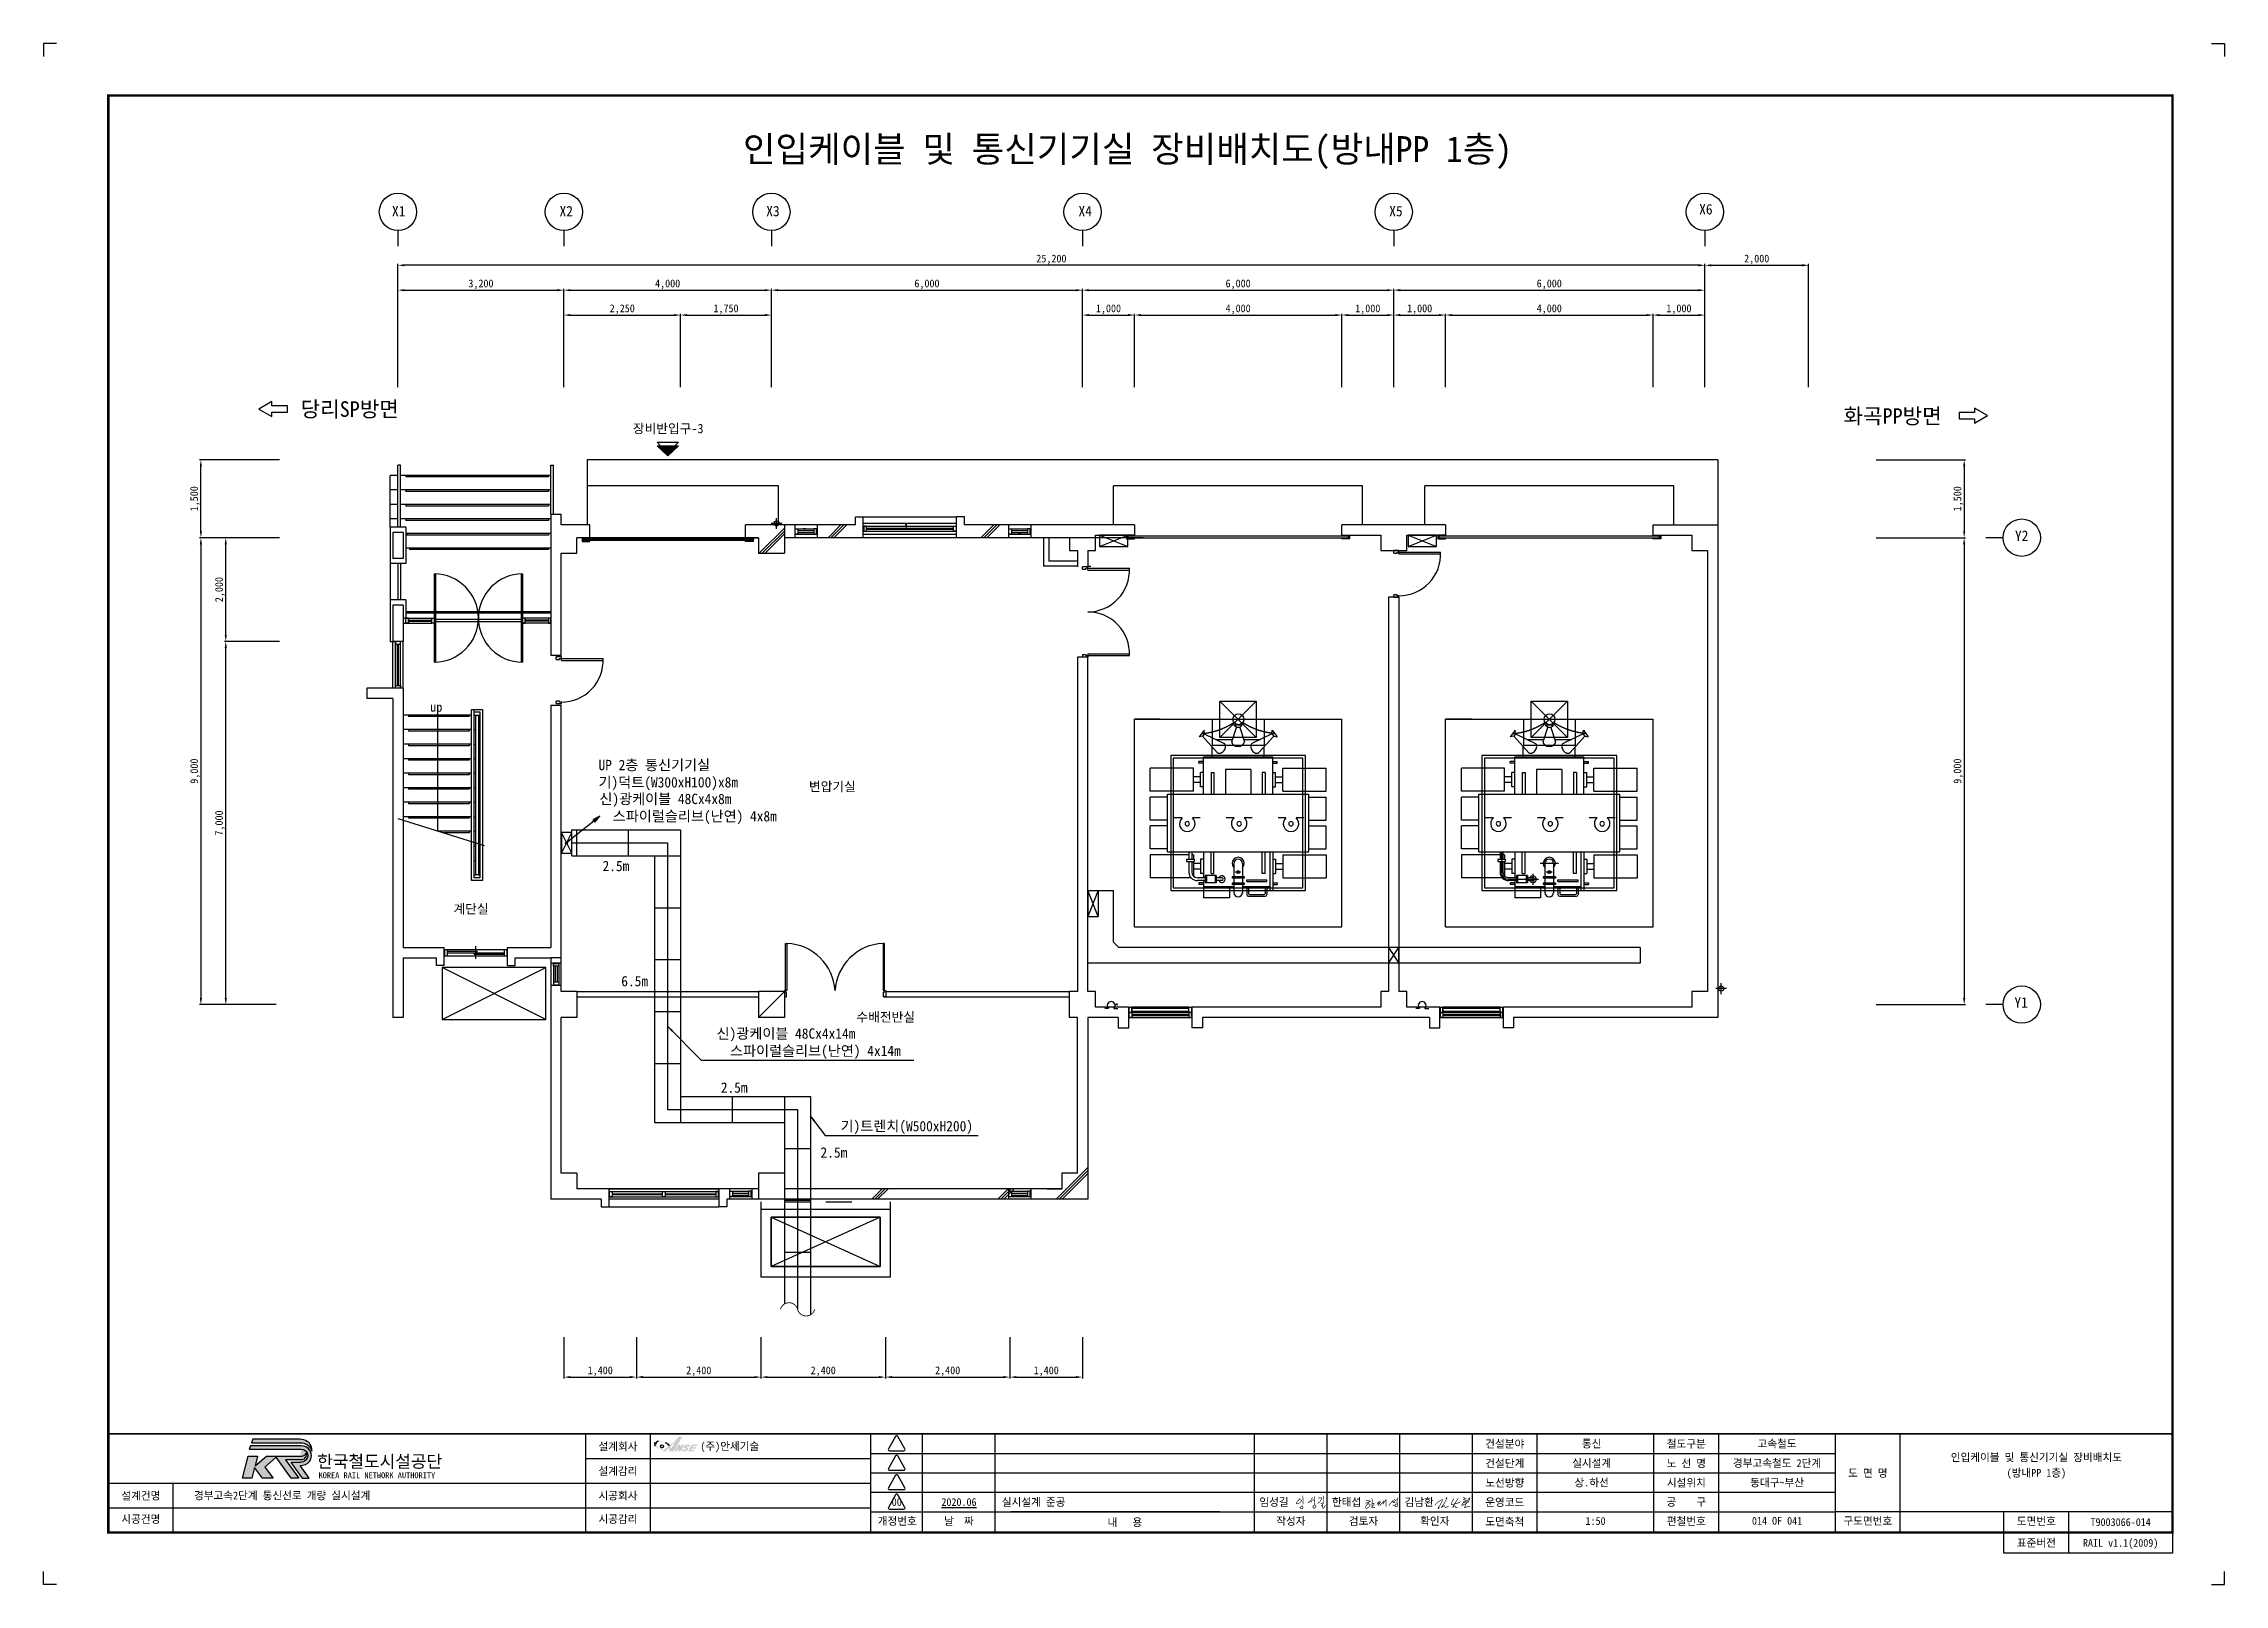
# Paper-space layout '방내PP-1' of a CAD drawing. Header units: millimetres. Extents: x 0 to 841, y 0 to 594.
# The model-space entities are those that its viewports show. They can reach past a viewport. Long polylines and large blocks are cut down to what shows.
import ezdxf
from ezdxf.enums import TextEntityAlignment as Align

# ---------------------------------------------------------------- set-up
doc = ezdxf.new("R2010")
doc.units = ezdxf.units.MM
doc.linetypes.add('HIDDEN2', pattern=[0.1875, 0.125, -0.0625])
for name, color, linetype in [('TT-CABL', 4, 'Continuous'), ('TT-CTRL-JUNT', 4, 'Continuous'), ('TT-TRAY', 4, 'Continuous'), ('TX-BORD', 7, 'Continuous'), ('TZ-BASE', 253, 'Continuous'), ('TZ-DIMS', 1, 'Continuous'), ('TZ-LEAL', 1, 'Continuous'), ('TZ-LEAT', 3, 'Continuous'), ('TZ-LINE', 4, 'Continuous'), ('TZ-SYMB', 2, 'Continuous'), ('TZ-TEX2', 3, 'Continuous')]:
    doc.layers.add(name, color=color, linetype=linetype)
doc.layers.add('TX-PAPR', color=2, linetype='Continuous', plot=False)
doc.styles.add('KORAIL', font='GulimChe.ttf')
doc.styles.get("Standard").update_dxf_attribs({"font": 'GulimChe.ttf'})
doc.styles.add('TB_TEXT', font='GulimChe.ttf')
doc.styles.add('TB_WBTXT', font='GulimChe.ttf')
doc.dimstyles.new('D50', dxfattribs={"dimscale": 50, "dimtxt": 3, "dimasz": 2.5, "dimexe": 0.5, "dimexo": 0.5, "dimgap": 0.5, "dimtad": 1, "dimdec": 0, "dimzin": 1, "dimdsep": 46, "dimlunit": 6, "dimtxsty": 'Standard', "dimcen": 1, "dimclrd": 1, "dimclre": 1, "dimclrt": 3, "dimadec": 0, "dimazin": 0, "dimtfac": 1, "dimtdec": 0, "dimtix": 1, "dimtmove": 2, "dimatfit": 3, "dimfxl": 0, "dimtvp": 2, "dimlwd": -1, "dimlwe": -1, "dimarcsym": 0})

psp = doc.layouts.new('방내PP-1')

msp = doc.modelspace()

# ---------------------------------------------------------------- texts
at = {"layer": 'TZ-BASE'}
for s, p in [('당리SP방면', (192143.8, -46608.6, -0.1)), ('화곡PP방면', (221893.7, -46742.3, 0.2))]:
    msp.add_text(s, height=300, dxfattribs=at).set_placement(p, align=Align.MIDDLE)
for s, p in [('장비반입구-3', (197603.3, -47077.2)), ('up', (193697, -52445.3))]:
    msp.add_text(s, height=180, rotation=360, dxfattribs=at).set_placement(p)
for s, p in [('변압기실', (201450, -53886)), ('계단실', (194483.1, -56245.2)), ('수배전반실', (202479.4, -58329))]:
    msp.add_text(s, height=180, rotation=360, dxfattribs=at).set_placement(p, align=Align.MIDDLE)
at = {"layer": 'TZ-LEAT'}
for s, p in [('X1', (192959.2, -42895.6)), ('X2', (196189.9, -42895.6)), ('X3', (200175, -42895.6)), ('X4', (206195.8, -42895.6)), ('X5', (212187.7, -42895.6)), ('X6', (218164.8, -42860.1))]:
    msp.add_text(s, height=200, rotation=360, dxfattribs=at).set_placement(p)
for s, p in [('Y2', (224253, -49153.3)), ('Y1', (224242.9, -58148.8))]:
    msp.add_text(s, height=200, dxfattribs=at).set_placement(p)
at = {"layer": 'TZ-LEAT', "char_height": 200, "attachment_point": 7}
for s, insert in [('{\\C6;신)광케이블 48Cx4x8m\\P\\pt400;  스파이럴슬리브(난연) 4x8m}', (196957.9, -54612.9)), ('{\\C6;신)광케이블 48Cx4x14m\\P\\pt400;  스파이럴슬리브(난연) 4x14m}', (199218.2, -59135.3))]:
    msp.add_mtext(s, dxfattribs=dict(at, insert=insert))
at = {"layer": 'TZ-TEX2'}
for s, p in [('UP 2층 통신기기실', (196940.9, -53472.9)), ('기)덕트(W300xH100)x8m', (196940.9, -53806))]:
    msp.add_text(s, height=200, dxfattribs=at).set_placement(p, align=Align.MIDDLE_LEFT)
for s, p in [('2.5m', (197276.9, -55419.2)), ('6.5m', (197638.1, -57638.3)), ('2.5m', (199557.1, -59690)), ('2.5m', (201479.7, -60942.1))]:
    msp.add_text(s, height=200, dxfattribs=at).set_placement(p, align=Align.MIDDLE_CENTER)
at = {"layer": 'TZ-TEX2', "insert": (201608.2, -60586.6), "char_height": 200, "attachment_point": 7}
msp.add_mtext('기)트렌치(W500xH200)', dxfattribs=at)

# ---------------------------------------------------------------- blocks, each defined once
blk = doc.blocks.new('CXGLOGO-UNIT-KRNA-COLOR')
h = blk.add_hatch(color=166)
edge = h.paths.add_edge_path()
edge.add_arc((15.3, 4.2), 10, 59.195, 87.6904)
edge.add_line((15.7, 14.2), (-14.6, 14.2))
edge.add_line((-14.6, 14.2), (-15.4, 11.9))
edge.add_line((-15.4, 11.9), (17.3, 11.9))
edge.add_arc((16.4, 4.8), 7.13, 14.4338, 82.8523, ccw=False)
edge.add_arc((17.2, 7.5), 6.18, 351.2788, 418.625)
h = blk.add_hatch(color=166)
edge = h.paths.add_edge_path()
edge.add_line((-17.6, 3.4), (-11.6, 3.4))
edge.add_line((-11.6, 3.4), (-13.1, -2.8))
edge.add_line((-13.1, -2.8), (-5.8, 3.4))
edge.add_line((-5.8, 3.4), (16.9, 3.4))
edge.add_arc((16.5, 6.7), 3.37, 277.1672, 339.2536)
edge.add_arc((16.5, 4.5), 3.37, -86.0611, 17.644, ccw=False)
edge.add_line((16.7, 1.1), (6.4, 1.1))
edge.add_line((6.4, 1.1), (15, -10.7))
edge.add_line((15, -10.7), (10.1, -10.7))
edge.add_line((10.1, -10.7), (0.4, 2.7))
edge.add_line((0.4, 2.7), (-6.9, -3.7))
edge.add_line((-6.9, -3.7), (-1.4, -10.8))
edge.add_line((-1.4, -10.8), (-8.3, -10.8))
edge.add_line((-8.3, -10.8), (-13.5, -4))
edge.add_line((-13.5, -4), (-15.1, -10.8))
edge.add_line((-15.1, -10.8), (-21.2, -10.8))
edge.add_line((-21.2, -10.8), (-17.6, 3.4))
h = blk.add_hatch(color=46)
edge = h.paths.add_edge_path()
edge.add_arc((15.4, 5.5), 6.16, 269.178, 301.5498, ccw=False)
edge.add_line((15.3, -0.7), (9.8, -0.7))
edge.add_line((9.8, -0.7), (17.2, -10.8))
edge.add_line((17.2, -10.8), (21.7, -10.8))
edge.add_line((21.7, -10.8), (15.9, -2.7))
edge.add_arc((15.5, 6.1), 8.86, 272.286, 317.0312)
edge.add_arc((16.8, 3.7), 6.34, 325.2805, 452.1314)
edge.add_line((16.5, 10), (-16, 10))
edge.add_line((-16, 10), (-16.8, 7.8))
edge.add_line((-16.8, 7.8), (16.6, 7.8))
edge.add_arc((16.8, 3.8), 3.99, -62.7193, 92.2922, ccw=False)
at = {"color": 166}
for points in [[(20.4, 12.8, 0.12498), (15.7, 14.2), (-14.6, 14.2), (-15.4, 11.9), (17.3, 11.9, -0.307728), (23.3, 6.6, 0.302614)], [(-17.6, 3.4), (-11.6, 3.4), (-13.1, -2.8), (-5.8, 3.4), (16.9, 3.4, 0.27773), (19.7, 5.5, -0.486141), (16.7, 1.1), (6.4, 1.1), (15, -10.7), (10.1, -10.7), (0.4, 2.7), (-6.9, -3.7), (-1.4, -10.8), (-8.3, -10.8), (-13.5, -4), (-15.1, -10.8), (-21.2, -10.8)]]:
    blk.add_lwpolyline(points, format="xyb", close=True, dxfattribs=at)
at = {"color": 46}
blk.add_lwpolyline([(18.6, 0.2, -0.142195), (15.3, -0.7), (9.8, -0.7), (17.2, -10.8), (21.7, -10.8), (15.9, -2.7, 0.197757), (22, 0.1, 0.61792), (16.5, 10), (-16, 10), (-16.8, 7.8), (16.6, 7.8, -0.802668)], format="xyb", close=True, dxfattribs=at)
blk = doc.blocks.new('CXGLOGO-KRNA-COLOR')
blk.add_blockref('CXGLOGO-UNIT-KRNA-COLOR', (0, 0))
at = {"color": 166, "style": 'KORAIL'}
for s, height, p in [('한국철도시설공단', 8, (26.8, -4)), ('KOREA RAIL NETWORK AUTHORITY', 3.75, (27.7, -10.8))]:
    blk.add_text(s, height=height, dxfattribs=at).set_placement(p)
blk = doc.blocks.new('TXBLKA1-KRNAH')
at = {"layer": 'TX-BORD'}
h = blk.add_hatch(color=5, dxfattribs=at)
h.paths.add_polyline_path([(241.41, 53.44, 0.096425), (239.85, 54.59, 0.1233), (237.07, 55.37, 0.107959), (236.18, 55.25, 0.147974), (235.63, 54.71, 0.146771), (235.6, 53.86, 0.166867), (235.92, 53.32, 0.084002), (237.3, 52.29, 0.125004), (238.6, 51.98, 0.324316), (238.9, 52.16, 0.181232), (238.8, 52.77, -0.176206), (238.41, 52.66, -0.165955), (238.43, 52.37, -0.236091), (238.11, 52.27, -0.163197), (237.2, 52.6, -0.211159), (236.11, 54.03, -0.492063), (237.15, 55.14, -0.264032), (241.01, 53.12, -0.023302), (238.51, 51.28), (239.75, 51.28, 0.034752), (241.24, 52.65, -0.038457), (241.29, 51.28), (242.97, 51.28), (246.25, 56.8), (244.88, 56.8, -0.036327)])
h.paths.add_polyline_path([(242.08, 52.46), (241.66, 53.16, 0.03885), (244.06, 55.69)], flags=16)
h = blk.add_hatch(color=3, dxfattribs=at)
h.paths.add_polyline_path([(244.79, 51.28), (245.61, 51.28), (247.14, 53.85), (246.32, 53.85), (245.64, 52.71), (245.64, 53.85), (244.83, 53.85), (243.3, 51.28), (244.11, 51.28), (244.79, 52.43)])
h.paths.add_polyline_path([(247.73, 51.85, -0.206701), (247.2, 51.81, -0.316027), (247.06, 51.95, -0.031225), (247.06, 52.07), (246.36, 52.07, 0.483426), (246.52, 51.35, 0.203838), (248.04, 51.43, 0.079762), (248.43, 51.8, 0.172378), (248.58, 52.3, 0.221594), (248.3, 52.81, 0.038449), (247.87, 53.02, -0.563174), (247.89, 53.34, -0.276773), (248.29, 53.37, -0.312628), (248.42, 53.08), (249.21, 53.08, 0.143901), (249.17, 53.48, 0.169249), (248.83, 53.82, 0.119216), (248.04, 53.89, 0.167621), (247.24, 53.47, 0.258991), (246.94, 52.74, 0.208246), (247.3, 52.44, -0.022645), (247.74, 52.2, -0.588103)])
h.paths.add_polyline_path([(249.56, 51.83), (249.82, 52.27), (251.36, 52.27), (251.72, 52.86), (250.18, 52.86), (250.44, 53.3), (251.98, 53.3), (252.31, 53.85), (250, 53.85), (248.47, 51.28), (250.78, 51.28), (251.1, 51.83)])
h.paths.add_polyline_path([(239.05, 53.25, 1), (237.87, 53.25, 1)])
at = {"layer": 'DEFPOINTS', "color": 1}
blk.add_line((836, 594), (841, 594), dxfattribs=at)
for points in [[(5, 594), (0, 594), (0, 589)], [(836, 594), (841, 594), (841, 589)], [(5, 0), (0, 0), (0, 5)], [(836, 0), (841, 0), (841, 5)]]:
    blk.add_lwpolyline(points, dxfattribs=at)
at = {"layer": 'TX-BORD'}
for p, q in [((234, 20), (234, 58)), ((319, 50.5), (549.5, 50.5)), ((339, 20), (339, 58)), ((367, 20), (367, 58)), ((467, 20), (467, 58)), ((495, 20), (495, 58)), ((523, 20), (523, 58)), ((549.5, 50.5), (691, 50.5)), ((576, 20), (576, 58)), ((621, 20), (621, 58)), ((646, 20), (646, 58)), ((716, 20), (716, 58)), ((209, 48.5), (319, 48.5)), ((319, 43), (549.5, 43)), ((549.5, 43), (691, 43)), ((25, 39), (319, 39)), ((50, 20), (50, 39)), ((319, 35.5), (549.5, 35.5)), ((549.5, 35.5), (691, 35.5)), ((25, 29.5), (319, 29.5)), ((319, 28), (691, 28)), ((453.5, 28), (373, 28)), ((821, 28), (691, 28)), ((756, 20), (756, 28)), ((781, 12), (781, 28))]:
    blk.add_line(p, q, dxfattribs=at)
at = {"layer": 'TX-BORD', "const_width": 1}
blk.add_lwpolyline([(821, 20), (25, 20), (25, 574), (821, 574)], close=True, dxfattribs=at)
at = {"layer": 'TX-BORD'}
for points, const_width in [([(25, 58), (821, 58)], 0.5), ([(209, 20), (209, 58)], 0.5), ([(209, 20), (209, 58)], 0.5), ([(319, 20), (319, 58)], 0.5), ([(551, 20), (551, 58)], 0.5), ([(691, 20), (691, 58)], 0.5), ([(489.16, 32.47), (490.23, 32.6)], 0.24), ([(510.02, 32.43), (511.22, 32.3), (511.29, 32.17), (511.29, 31.91), (509.68, 31.25), (511.29, 31.91), (511.93, 32.15), (511.29, 31.91), (510.45, 30.87), (510.06, 30.25), (509.86, 29.88), (509.82, 29.64), (509.85, 29.48), (509.94, 29.38), (510.07, 29.35), (510.38, 29.36), (511.09, 29.84), (511.32, 30.09), (511.53, 30.37), (511.52, 30.66), (511.47, 30.83), (511.33, 30.95), (511.02, 30.99), (510.45, 30.87)], 0.24), ([(511.96, 33.12), (512.32, 32.9), (512.39, 32.4), (512.31, 31.14), (512.21, 29.77), (512.24, 29.56), (512.39, 29.52), (512.61, 29.55), (512.95, 29.62), (513.48, 29.76)], 0.24), ([(512.31, 31.14), (512.99, 31.2), (513.13, 31.16), (513.03, 30.78), (512.21, 29.77)], 0.24), ([(514.32, 31.57), (514.59, 31.64), (515.5, 32.11), (514.59, 31.64), (514.69, 31.19), (514.15, 30.85), (514.69, 31.19), (515.47, 31.61), (514.75, 30.62), (514.93, 30.41), (515.2, 30.4), (515.62, 30.7), (516.67, 31.8), (516.69, 32.23), (516.67, 31.8), (516.66, 31.21), (517.64, 32.57), (517.67, 29.98)], 0.24), ([(521.05, 32.83), (519.79, 31.7), (518.83, 30.43), (519.79, 31.7), (520.42, 32.27), (520.32, 31.82), (520.41, 31.55), (520.64, 31.46), (521, 31.65), (520.94, 31.92), (522.01, 32.93), (522.02, 33.4), (522.01, 32.93), (521.99, 31.92), (521.99, 31.59), (521.7, 31.85), (521.99, 31.59), (522.08, 31.07), (522.06, 30.3), (521.97, 30), (521.58, 29.93), (521.29, 29.99), (521.13, 30.2), (521.17, 30.65), (521.36, 30.97), (521.77, 31.01), (522.08, 31)], 0.24), ([(521.15, 30.43), (520.87, 30.43), (520.47, 30.53), (520.28, 30.68)], 0.24)]:
    blk.add_lwpolyline(points, dxfattribs=dict(at, const_width=const_width))
for points in [[(328.58, 57.05), (325.78, 52.19, 0.57735), (326.17, 51.52), (331.78, 51.52, 0.57735), (332.17, 52.19), (329.36, 57.05, 0.57735)], [(328.58, 49.55), (325.78, 44.69, 0.57735), (326.17, 44.02), (331.78, 44.02, 0.57735), (332.17, 44.69), (329.36, 49.55, 0.57735)], [(328.58, 42.05), (325.78, 37.19, 0.57735), (326.17, 36.52), (331.78, 36.52, 0.57735), (332.17, 37.19), (329.36, 42.05, 0.57735)], [(328.58, 34.55), (325.78, 29.69, 0.57735), (326.17, 29.02), (331.78, 29.02, 0.57735), (332.17, 29.69), (329.36, 34.55, 0.57735)]]:
    blk.add_lwpolyline(points, format="xyb", close=True, dxfattribs=at)
at = {"layer": 'TX-BORD', "const_width": 0.24}
for points in [[(485.57, 34.24, -0.031521), (485.64, 32.12, 0.015452), (485.64, 30.85, 0.488947)], [(489.3, 33.6, -0.116912), (488.11, 31.72, -0.245276), (487.54, 31.55, -2.571837)], [(490.15, 33.87, -0.089273), (490.12, 31.67, 0.068943), (490.06, 30.69, 0.261353)], [(493.32, 34.22, -0.102288), (493.6, 33.42, -0.080289), (493.6, 33.07, 0.066761), (493.58, 32.62, -0.06278), (493.53, 31.56, 8.85417)], [(547.43, 33.59, -0.145348), (547.88, 33.43, -0.307225), (547.95, 33.23, -0.212679), (547.38, 32.49, -0.113681), (548.62, 33.04, -0.266507), (548.74, 33, -3.538723)], [(484.54, 33.09, 0.071134), (483.15, 31.48, 0.394214), (483.21, 31.1, 0.224261), (483.52, 31.04, 0.193438), (484.97, 32.08, 0.544983), (484.67, 32.72, 0.066146), (484.03, 32.72, 27.196208)], [(484.41, 29.84, 0.02121), (484.98, 29.12, 0.409369), (485.14, 29.11, -0.211811), (485.49, 29.21, 0.416377), (485.62, 29.3, 0.123643), (485.54, 30.12, 0.523631), (485.28, 30.19, -0.072983), (484.51, 29.7, 0.005941)], [(488.57, 32.27, -0.142438), (489.07, 31.68, 5.949847)], [(490.05, 30.54, 0.235154), (489.49, 29.9, 0.345857), (489.7, 29.41, 0.306746), (490.2, 29.45, 0.103095), (490.63, 29.98, 0.395571), (490.49, 30.5, 0.242915), (490.05, 30.54, 6.064713)], [(491.55, 33.36, 0.139976), (491.83, 33.26, 0.096355), (492.64, 33.37, -0.240321), (492.85, 33.34, -0.353191), (492.93, 33.05, -0.157335), (491.33, 31.22, -6.381378)], [(492.46, 31.11), (493.22, 31.4, -0.375176), (493.45, 31.31, -0.266244), (493.45, 31.13, -0.042219), (493.07, 30.6, -0.159939), (492.63, 30.34, -0.171647), (493.2, 30.37, -0.458058), (493.29, 30.17, 0.159326), (493.23, 29.58, 0.227707), (493.39, 29.37, 0.407988), (493.73, 29.47, -0.001483), (493.89, 29.78, 0.004186), (494.14, 30.24, -0.100484), (494.33, 30.47, -0.346277)], [(536.7, 30.48, -0.382901), (536.65, 30.71, -0.12512), (539.4, 32.69, -0.474239), (539.59, 32.59, -0.046113), (537.92, 29.73, 0.151113), (537.77, 29.29, 0.58991), (537.88, 29.22, 0.096338), (538.33, 29.72, 2.196927)], [(540.73, 33.09, -0.071383), (541.05, 33.41, -0.346917), (541.16, 33.41, -0.258278), (541.18, 33.35, -0.079918), (541.06, 32.96, -0.048596), (539.06, 29.69, 0.947427), (539.13, 29.64, -0.022437), (540.04, 30.36, -0.344585), (540.2, 30.35, -0.12284), (540.25, 30.29, 0.011347), (540.43, 29.85, 0.194638), (540.6, 29.69, 0.189435), (540.9, 29.69, 0.009404), (541.84, 30.24, 3.287276)], [(543.84, 33.07, 0.030212), (542.85, 31.06, 0.575113), (543.08, 30.76, 0.043168), (545.96, 31.58, 0.237594), (546.32, 31.98, 1.260425)], [(545.61, 33.11, 0.150889), (545.13, 32.65, 0.025288), (543.37, 29.61), (544.07, 30.23, -0.448359), (544.33, 30.16, 0.073819), (544.59, 29.67, 0.359456), (544.94, 29.59, 0.031982), (545.26, 29.77, 3.102048)], [(547.6, 31.85, 0.23976), (547.57, 31.5, 0.345796), (547.69, 31.43, 0.195352), (548.64, 32.18, 0.393888), (548.6, 32.35, 0.293784), (548.35, 32.35, 0.099623), (547.44, 31.43, 0.02205), (546.93, 30.69, 0.380988), (546.98, 30.44, 0.18866), (547.1, 30.41), (549.22, 31.59, 0.122154), (549.44, 31.8), (550.04, 33.22, 0.396041), (549.99, 33.36, 0.224142), (549.88, 33.36, 0.078358), (549.02, 32.08), (547.95, 29.67, 0.444285), (547.97, 29.61), (548.29, 29.6, 0.179185), (548.5, 29.67), (549.15, 30.07, -0.135616), (549.34, 30.12), (550.04, 30.11)]]:
    blk.add_lwpolyline(points, format="xyb", dxfattribs=at)
at = {"layer": 'TX-BORD'}
blk.add_lwpolyline([(821, 20), (821, 12), (756, 12), (756, 20)], close=True, dxfattribs=at)
at = {"layer": 'TX-BORD', "color": 3}
blk.add_circle((238.46, 53.25), 0.594, dxfattribs=at)
at = {"layer": 'TX-BORD', "color": 5}
for centre, radius, start, end in [((237.04, 54.23), 1.49, 161.17216, 194.57108), ((236.55, 54.06), 0.967, 192.10036, 229.99429), ((237.06, 54.19), 0.96, 84.64387, 189.44431), ((237.68, 50.02), 5.06, 42.58477, 64.6157)]:
    blk.add_arc(centre, radius, start, end, dxfattribs=at)
at = {"layer": 'TX-BORD', "xscale": 0.6, "yscale": 0.6}
blk.add_blockref('CXGLOGO-KRNA-COLOR', (89.41, 47.41), dxfattribs=at)
at = {"layer": 'TX-BORD', "style": 'TB_TEXT'}
for s, p in [('설계회사', (221.5, 53.25)), ('건설분야', (563.5, 54.25)), ('철도구분', (633.5, 54.25)), ('설계감리', (221.5, 43.75)), ('건설단계', (563.5, 46.75)), ('노 선 명', (633.5, 46.75)), ('도 면 명', (703.5, 43)), ('설계건명', (37.5, 34.25)), ('시공회사', (221.5, 34.25)), ('노선방향', (563.5, 39.25)), ('시설위치', (633.5, 39.25)), ('시공건명', (37.5, 25.25)), ('시공감리', (221.5, 25.25)), ('개정번호', (329.21, 24.5)), ('날  짜', (353, 24.5)), ('내   용', (417, 24)), ('작성자', (481, 24.5)), ('검토자', (509, 24.5)), ('확인자', (536.5, 24.5)), ('운영코드', (563.5, 31.75)), ('도면축척', (563.5, 24.25)), ('공    구', (633.5, 31.75)), ('편철번호', (633.5, 24.5)), ('구도면번호', (703.5, 24.51)), ('도면번호', (768.5, 24.51))]:
    blk.add_text(s, height=3, dxfattribs=at).set_placement(p, align=Align.MIDDLE)
blk.add_text('표준버전', height=3, dxfattribs=at).set_placement((768.5, 16), align=Align.MIDDLE_CENTER)
at = {"layer": 'TX-BORD', "style": 'TB_TEXT', "flags": 1}
blk.add_attdef('TD_CLASSCODE', text='', height=3, dxfattribs=at).set_placement((25, 577.54), align=Align.MIDDLE_LEFT)
at = {"layer": 'TX-BORD'}
for tag, height, style, p in [('TB_MTITIL', 10, 'TB_WBTXT', (418, 553.33)), ('TB_STITL', 7, 'TB_WBTXT', (418, 538.33)), ('TR_RNUM4', 3, 'TB_TEXT', (329, 54.25)), ('TR_RDAT4', 3, 'TB_TEXT', (353, 54.25)), ('TD_FIELD', 3, 'TB_TEXT', (597, 54.25)), ('TD_RLCLASS', 3, 'TB_TEXT', (668.5, 54.25)), ('TD_DNAME_TOP', 3, 'TB_TEXT', (768.5, 48.98)), ('TR_RNUM3', 3, 'TB_TEXT', (329, 46.75)), ('TR_RDAT3', 3, 'TB_TEXT', (353, 46.75)), ('TD_CSTEP', 3, 'TB_TEXT', (597, 46.75)), ('TD_RLNAME', 3, 'TB_TEXT', (668.5, 46.75)), ('TD_DNAME_MAIN', 3, 'TB_TEXT', (768.5, 43)), ('TR_RNUM2', 3, 'TB_TEXT', (329, 39.25)), ('TR_RDAT2', 3, 'TB_TEXT', (353, 39.25)), ('TD_DIRCODE', 3, 'TB_TEXT', (597, 39.25)), ('TD_RLSECT', 3, 'TB_TEXT', (668.5, 39.25)), ('TD_DNAME_BOT', 3, 'TB_TEXT', (768.5, 36.98)), ('TR_RNUM1', 3, 'TB_TEXT', (329, 31.75)), ('TR_RDAT1', 3, 'TB_TEXT', (353, 31.75)), ('TD_SYSCODE', 3, 'TB_TEXT', (597, 31.75)), ('SCALE', 3, 'TB_TEXT', (598.5, 24.45)), ('TD_CSECT', 3, 'TB_TEXT', (668.5, 31.75)), ('TD_DWGNO', 3, 'TB_TEXT', (668.5, 24.5)), ('TD_DWGCODE_PREV', 3, 'TB_TEXT', (736, 24)), ('TD_DWGCODE', 3, 'TB_TEXT', (801, 24)), ('TD_VERSION', 3, 'TB_TEXT', (801, 16))]:
    blk.add_attdef(tag, text='', height=height, dxfattribs=dict(at, style=style)).set_placement(p, align=Align.MIDDLE_CENTER)
at = {"layer": 'TX-BORD', "style": 'TB_TEXT'}
for tag, p in [('TD_DCOMP', (253.27, 53.25)), ('TR_RCON4', (369.52, 54.25)), ('TR_DGN4', (468.83, 54.25)), ('TR_CHK4', (496.83, 54.25)), ('TR_APP4', (524.83, 54.25)), ('TD_DSCCOMP', (253.27, 43.75)), ('TR_RCON3', (369.52, 46.75)), ('TR_DGN3', (468.83, 46.75)), ('TR_CHK3', (496.83, 46.75)), ('TR_APP3', (524.83, 46.75)), ('TD_DNAME', (58, 34.25)), ('TD_CCOMP', (253.27, 34.25)), ('TR_RCON2', (369.52, 39.25)), ('TR_DGN2', (468.83, 39.25)), ('TR_CHK2', (496.83, 39.25)), ('TR_APP2', (524.83, 39.25)), ('TD_CNAME', (58, 25.15)), ('TD_CSCOMP', (253.27, 25.25)), ('TR_RCON1', (369.52, 31.75)), ('TR_DGN1', (468.83, 31.75)), ('TR_CHK1', (496.83, 31.75)), ('TR_APP1', (524.83, 31.75))]:
    blk.add_attdef(tag, text='', height=3, dxfattribs=at).set_placement(p, align=Align.MIDDLE_LEFT)
blk = doc.blocks.new('2P-D203')
at = {"color": 0}
for p, q in [((29, 50), (29, 855)), ((65, 50), (65, 856)), ((0, 50), (0, -50)), ((29, 50), (0, 50)), ((65, 50), (29, 50)), ((29, 14), (29, 50)), ((50, 14), (29, 14)), ((50, -50), (50, 14)), ((871, 14), (850, 14)), ((871, 14), (850, 14)), ((850, 14), (850, -50)), ((900, 50), (871, 50)), ((871, 50), (871, 14)), ((900, -50), (900, 50)), ((50, -50), (0, -50)), ((900, -50), (850, -50))]:
    blk.add_line(p, q, dxfattribs=at)
blk.add_arc((65, 50), 806, 0, 92.5062, dxfattribs=at)
blk = doc.blocks.new('*D576')
at = {"layer": 'DEFPOINTS', "color": 0}
for p in [(189754, -51091), (190750, -51091), (190750, -58091)]:
    blk.add_point(p, dxfattribs=at)
at = {"layer": 'TZ-DIMS', "color": 1}
for p, q in [((190725, -51091), (189729, -51091)), ((189754, -57966), (189754, -51216)), ((190725, -58091), (189729, -58091))]:
    blk.add_line(p, q, dxfattribs=at)
for points in [[(189733, -51216), (189775, -51216), (189754, -51091)], [(189733, -57966), (189775, -57966), (189754, -58091)]]:
    blk.add_solid(points, dxfattribs=at)
at = {"layer": 'TZ-DIMS', "color": 3, "insert": (189643, -54591), "char_height": 150, "attachment_point": 5, "rotation": 90}
blk.add_mtext('7,000', dxfattribs=at)
blk = doc.blocks.new('*D577')
at = {"layer": 'DEFPOINTS', "color": 0}
for p in [(189754, -49091), (190815, -49091), (190815, -51091)]:
    blk.add_point(p, dxfattribs=at)
at = {"layer": 'TZ-DIMS', "color": 1}
for p, q in [((190790, -49091), (189729, -49091)), ((189754, -50966), (189754, -49216)), ((190790, -51091), (189729, -51091))]:
    blk.add_line(p, q, dxfattribs=at)
for points in [[(189733, -49216), (189775, -49216), (189754, -49091)], [(189733, -50966), (189775, -50966), (189754, -51091)]]:
    blk.add_solid(points, dxfattribs=at)
at = {"layer": 'TZ-DIMS', "color": 3, "insert": (189643, -50091), "char_height": 150, "attachment_point": 5, "rotation": 90}
blk.add_mtext('2,000', dxfattribs=at)
blk = doc.blocks.new('*D578')
at = {"layer": 'DEFPOINTS', "color": 0}
for p in [(189274, -47591), (190815, -47591), (190815, -49091)]:
    blk.add_point(p, dxfattribs=at)
at = {"layer": 'TZ-DIMS', "color": 1}
for p, q in [((190790, -47591), (189249, -47591)), ((189274, -48966), (189274, -47716)), ((190790, -49091), (189249, -49091))]:
    blk.add_line(p, q, dxfattribs=at)
for points in [[(189253, -47716), (189295, -47716), (189274, -47591)], [(189253, -48966), (189295, -48966), (189274, -49091)]]:
    blk.add_solid(points, dxfattribs=at)
at = {"layer": 'TZ-DIMS', "color": 3, "insert": (189163, -48341), "char_height": 150, "attachment_point": 5, "rotation": 90}
blk.add_mtext('1,500', dxfattribs=at)
blk = doc.blocks.new('*D579')
at = {"layer": 'DEFPOINTS', "color": 0}
for p in [(190815, -49091), (189274, -58091), (190750, -58091)]:
    blk.add_point(p, dxfattribs=at)
at = {"layer": 'TZ-DIMS', "color": 1}
for p, q in [((190790, -49091), (189249, -49091)), ((189274, -49216), (189274, -57966)), ((190725, -58091), (189249, -58091))]:
    blk.add_line(p, q, dxfattribs=at)
for points in [[(189253, -49216), (189295, -49216), (189274, -49091)], [(189253, -57966), (189295, -57966), (189274, -58091)]]:
    blk.add_solid(points, dxfattribs=at)
at = {"layer": 'TZ-DIMS', "color": 3, "insert": (189163, -53591), "char_height": 150, "attachment_point": 5, "rotation": 90}
blk.add_mtext('9,000', dxfattribs=at)
blk = doc.blocks.new('*D580')
at = {"layer": 'DEFPOINTS', "color": 0}
for p in [(196274, -64475), (197674, -64475), (197674, -65272)]:
    blk.add_point(p, dxfattribs=at)
at = {"layer": 'TZ-DIMS', "color": 1}
for p, q in [((196274, -64500), (196274, -65297)), ((197674, -64500), (197674, -65297)), ((196399, -65272), (197549, -65272))]:
    blk.add_line(p, q, dxfattribs=at)
for points in [[(196399, -65251), (196399, -65292), (196274, -65272)], [(197549, -65251), (197549, -65292), (197674, -65272)]]:
    blk.add_solid(points, dxfattribs=at)
at = {"layer": 'TZ-DIMS', "color": 3, "insert": (196974, -65160), "char_height": 150, "attachment_point": 5}
blk.add_mtext('1,400', dxfattribs=at)
blk = doc.blocks.new('*D581')
at = {"layer": 'DEFPOINTS', "color": 0}
for p in [(197674, -64475), (200074, -64475), (200074, -65272)]:
    blk.add_point(p, dxfattribs=at)
at = {"layer": 'TZ-DIMS', "color": 1}
for p, q in [((197674, -64500), (197674, -65297)), ((200074, -64500), (200074, -65297)), ((197799, -65272), (199949, -65272))]:
    blk.add_line(p, q, dxfattribs=at)
for points in [[(197799, -65251), (197799, -65292), (197674, -65272)], [(199949, -65251), (199949, -65292), (200074, -65272)]]:
    blk.add_solid(points, dxfattribs=at)
at = {"layer": 'TZ-DIMS', "color": 3, "insert": (198874, -65160), "char_height": 150, "attachment_point": 5}
blk.add_mtext('2,400', dxfattribs=at)
blk = doc.blocks.new('*D582')
at = {"layer": 'DEFPOINTS', "color": 0}
for p in [(200074, -64475), (202474, -64475), (202474, -65272)]:
    blk.add_point(p, dxfattribs=at)
at = {"layer": 'TZ-DIMS', "color": 1}
for p, q in [((200074, -64500), (200074, -65297)), ((202474, -64500), (202474, -65297)), ((200199, -65272), (202349, -65272))]:
    blk.add_line(p, q, dxfattribs=at)
for points in [[(200199, -65251), (200199, -65292), (200074, -65272)], [(202349, -65251), (202349, -65292), (202474, -65272)]]:
    blk.add_solid(points, dxfattribs=at)
at = {"layer": 'TZ-DIMS', "color": 3, "insert": (201274, -65160), "char_height": 150, "attachment_point": 5}
blk.add_mtext('2,400', dxfattribs=at)
blk = doc.blocks.new('*D583')
at = {"layer": 'DEFPOINTS', "color": 0}
for p in [(202474, -64475), (204874, -64475), (204874, -65272)]:
    blk.add_point(p, dxfattribs=at)
at = {"layer": 'TZ-DIMS', "color": 1}
for p, q in [((202474, -64500), (202474, -65297)), ((204874, -64500), (204874, -65297)), ((202599, -65272), (204749, -65272))]:
    blk.add_line(p, q, dxfattribs=at)
for points in [[(202599, -65251), (202599, -65292), (202474, -65272)], [(204749, -65251), (204749, -65292), (204874, -65272)]]:
    blk.add_solid(points, dxfattribs=at)
at = {"layer": 'TZ-DIMS', "color": 3, "insert": (203674, -65160), "char_height": 150, "attachment_point": 5}
blk.add_mtext('2,400', dxfattribs=at)
blk = doc.blocks.new('*D584')
at = {"layer": 'DEFPOINTS', "color": 0}
for p in [(204874, -64475), (206274, -64475), (206274, -65272)]:
    blk.add_point(p, dxfattribs=at)
at = {"layer": 'TZ-DIMS', "color": 1}
for p, q in [((204874, -64500), (204874, -65297)), ((206274, -64500), (206274, -65297)), ((204999, -65272), (206149, -65272))]:
    blk.add_line(p, q, dxfattribs=at)
for points in [[(204999, -65251), (204999, -65292), (204874, -65272)], [(206149, -65251), (206149, -65292), (206274, -65272)]]:
    blk.add_solid(points, dxfattribs=at)
at = {"layer": 'TZ-DIMS', "color": 3, "insert": (205574, -65160), "char_height": 150, "attachment_point": 5}
blk.add_mtext('1,400', dxfattribs=at)
blk = doc.blocks.new('*D585')
at = {"layer": 'DEFPOINTS', "color": 0}
for p in [(196274, -44320), (193074, -46217), (196274, -46217)]:
    blk.add_point(p, dxfattribs=at)
at = {"layer": 'TZ-DIMS', "color": 1}
for p, q in [((193074, -46192), (193074, -44295)), ((193199, -44320), (196149, -44320)), ((196274, -46192), (196274, -44295))]:
    blk.add_line(p, q, dxfattribs=at)
for points in [[(193199, -44299), (193199, -44341), (193074, -44320)], [(196149, -44299), (196149, -44341), (196274, -44320)]]:
    blk.add_solid(points, dxfattribs=at)
at = {"layer": 'TZ-DIMS', "color": 3, "insert": (194674, -44209), "char_height": 150, "attachment_point": 5}
blk.add_mtext('3,200', dxfattribs=at)
blk = doc.blocks.new('*D586')
at = {"layer": 'DEFPOINTS', "color": 0}
for p in [(200274, -44320), (196274, -46217), (200274, -46217)]:
    blk.add_point(p, dxfattribs=at)
at = {"layer": 'TZ-DIMS', "color": 1}
for p, q in [((196274, -46192), (196274, -44295)), ((196399, -44320), (200149, -44320)), ((200274, -46192), (200274, -44295))]:
    blk.add_line(p, q, dxfattribs=at)
for points in [[(196399, -44299), (196399, -44341), (196274, -44320)], [(200149, -44299), (200149, -44341), (200274, -44320)]]:
    blk.add_solid(points, dxfattribs=at)
at = {"layer": 'TZ-DIMS', "color": 3, "insert": (198274, -44209), "char_height": 150, "attachment_point": 5}
blk.add_mtext('4,000', dxfattribs=at)
blk = doc.blocks.new('*D587')
at = {"layer": 'DEFPOINTS', "color": 0}
for p in [(198524, -44800), (196274, -46217), (198524, -46217)]:
    blk.add_point(p, dxfattribs=at)
at = {"layer": 'TZ-DIMS', "color": 1}
for p, q in [((196274, -46192), (196274, -44775)), ((196399, -44800), (198399, -44800)), ((198524, -46192), (198524, -44775))]:
    blk.add_line(p, q, dxfattribs=at)
for points in [[(196399, -44779), (196399, -44821), (196274, -44800)], [(198399, -44779), (198399, -44821), (198524, -44800)]]:
    blk.add_solid(points, dxfattribs=at)
at = {"layer": 'TZ-DIMS', "color": 3, "insert": (197399, -44689), "char_height": 150, "attachment_point": 5}
blk.add_mtext('2,250', dxfattribs=at)
blk = doc.blocks.new('*D588')
at = {"layer": 'DEFPOINTS', "color": 0}
for p in [(200274, -44800), (198524, -46217), (200274, -46217)]:
    blk.add_point(p, dxfattribs=at)
at = {"layer": 'TZ-DIMS', "color": 1}
for p, q in [((198524, -46192), (198524, -44775)), ((198649, -44800), (200149, -44800)), ((200274, -46192), (200274, -44775))]:
    blk.add_line(p, q, dxfattribs=at)
for points in [[(198649, -44779), (198649, -44821), (198524, -44800)], [(200149, -44779), (200149, -44821), (200274, -44800)]]:
    blk.add_solid(points, dxfattribs=at)
at = {"layer": 'TZ-DIMS', "color": 3, "insert": (199399, -44689), "char_height": 150, "attachment_point": 5}
blk.add_mtext('1,750', dxfattribs=at)
blk = doc.blocks.new('*D589')
at = {"layer": 'DEFPOINTS', "color": 0}
for p in [(206274, -44320), (200274, -46217), (206274, -46217)]:
    blk.add_point(p, dxfattribs=at)
at = {"layer": 'TZ-DIMS', "color": 1}
for p, q in [((200274, -46192), (200274, -44295)), ((200399, -44320), (206149, -44320)), ((206274, -46192), (206274, -44295))]:
    blk.add_line(p, q, dxfattribs=at)
for points in [[(200399, -44299), (200399, -44341), (200274, -44320)], [(206149, -44299), (206149, -44341), (206274, -44320)]]:
    blk.add_solid(points, dxfattribs=at)
at = {"layer": 'TZ-DIMS', "color": 3, "insert": (203274, -44209), "char_height": 150, "attachment_point": 5}
blk.add_mtext('6,000', dxfattribs=at)
blk = doc.blocks.new('*D590')
at = {"layer": 'DEFPOINTS', "color": 0}
for p in [(212274, -44320), (206274, -46217), (212274, -46217)]:
    blk.add_point(p, dxfattribs=at)
at = {"layer": 'TZ-DIMS', "color": 1}
for p, q in [((206274, -46192), (206274, -44295)), ((206399, -44320), (212149, -44320)), ((212274, -46192), (212274, -44295))]:
    blk.add_line(p, q, dxfattribs=at)
for points in [[(206399, -44299), (206399, -44341), (206274, -44320)], [(212149, -44299), (212149, -44341), (212274, -44320)]]:
    blk.add_solid(points, dxfattribs=at)
at = {"layer": 'TZ-DIMS', "color": 3, "insert": (209274, -44209), "char_height": 150, "attachment_point": 5}
blk.add_mtext('6,000', dxfattribs=at)
blk = doc.blocks.new('*D591')
at = {"layer": 'DEFPOINTS', "color": 0}
for p in [(218274, -44320), (212274, -46217), (218274, -46217)]:
    blk.add_point(p, dxfattribs=at)
at = {"layer": 'TZ-DIMS', "color": 1}
for p, q in [((212274, -46192), (212274, -44295)), ((212399, -44320), (218149, -44320)), ((218274, -46192), (218274, -44295))]:
    blk.add_line(p, q, dxfattribs=at)
for points in [[(212399, -44299), (212399, -44341), (212274, -44320)], [(218149, -44299), (218149, -44341), (218274, -44320)]]:
    blk.add_solid(points, dxfattribs=at)
at = {"layer": 'TZ-DIMS', "color": 3, "insert": (215274, -44209), "char_height": 150, "attachment_point": 5}
blk.add_mtext('6,000', dxfattribs=at)
blk = doc.blocks.new('*D592')
at = {"layer": 'DEFPOINTS', "color": 0}
for p in [(220274, -43840), (218274, -46217), (220274, -46217)]:
    blk.add_point(p, dxfattribs=at)
at = {"layer": 'TZ-DIMS', "color": 1}
for p, q in [((218274, -46192), (218274, -43815)), ((218399, -43840), (220149, -43840)), ((220274, -46192), (220274, -43815))]:
    blk.add_line(p, q, dxfattribs=at)
for points in [[(218399, -43819), (218399, -43861), (218274, -43840)], [(220149, -43819), (220149, -43861), (220274, -43840)]]:
    blk.add_solid(points, dxfattribs=at)
at = {"layer": 'TZ-DIMS', "color": 3, "insert": (219274, -43729), "char_height": 150, "attachment_point": 5}
blk.add_mtext('2,000', dxfattribs=at)
blk = doc.blocks.new('*D593')
at = {"layer": 'DEFPOINTS', "color": 0}
for p in [(193074, -43840), (193074, -46217), (218274, -46217)]:
    blk.add_point(p, dxfattribs=at)
at = {"layer": 'TZ-DIMS', "color": 1}
for p, q in [((193074, -46192), (193074, -43815)), ((218149, -43840), (193199, -43840)), ((218274, -46192), (218274, -43815))]:
    blk.add_line(p, q, dxfattribs=at)
for points in [[(193199, -43819), (193199, -43861), (193074, -43840)], [(218149, -43819), (218149, -43861), (218274, -43840)]]:
    blk.add_solid(points, dxfattribs=at)
at = {"layer": 'TZ-DIMS', "color": 3, "insert": (205674, -43729), "char_height": 150, "attachment_point": 5}
blk.add_mtext('25,200', dxfattribs=at)
blk = doc.blocks.new('*D594')
at = {"layer": 'DEFPOINTS', "color": 0}
for p in [(207274, -44800), (206274, -46217), (207274, -46217)]:
    blk.add_point(p, dxfattribs=at)
at = {"layer": 'TZ-DIMS', "color": 1}
for p, q in [((206274, -46192), (206274, -44775)), ((206399, -44800), (207149, -44800)), ((207274, -46192), (207274, -44775))]:
    blk.add_line(p, q, dxfattribs=at)
for points in [[(206399, -44779), (206399, -44821), (206274, -44800)], [(207149, -44779), (207149, -44821), (207274, -44800)]]:
    blk.add_solid(points, dxfattribs=at)
at = {"layer": 'TZ-DIMS', "color": 3, "insert": (206774, -44689), "char_height": 150, "attachment_point": 5}
blk.add_mtext('1,000', dxfattribs=at)
blk = doc.blocks.new('*D595')
at = {"layer": 'DEFPOINTS', "color": 0}
for p in [(211274, -44800), (207274, -46217), (211274, -46217)]:
    blk.add_point(p, dxfattribs=at)
at = {"layer": 'TZ-DIMS', "color": 1}
for p, q in [((207274, -46192), (207274, -44775)), ((207399, -44800), (211149, -44800)), ((211274, -46192), (211274, -44775))]:
    blk.add_line(p, q, dxfattribs=at)
for points in [[(207399, -44779), (207399, -44821), (207274, -44800)], [(211149, -44779), (211149, -44821), (211274, -44800)]]:
    blk.add_solid(points, dxfattribs=at)
at = {"layer": 'TZ-DIMS', "color": 3, "insert": (209274, -44689), "char_height": 150, "attachment_point": 5}
blk.add_mtext('4,000', dxfattribs=at)
blk = doc.blocks.new('*D596')
at = {"layer": 'DEFPOINTS', "color": 0}
for p in [(212274, -44800), (211274, -46217), (212274, -46217)]:
    blk.add_point(p, dxfattribs=at)
at = {"layer": 'TZ-DIMS', "color": 1}
for p, q in [((211274, -46192), (211274, -44775)), ((211399, -44800), (212149, -44800)), ((212274, -46192), (212274, -44775))]:
    blk.add_line(p, q, dxfattribs=at)
for points in [[(211399, -44779), (211399, -44821), (211274, -44800)], [(212149, -44779), (212149, -44821), (212274, -44800)]]:
    blk.add_solid(points, dxfattribs=at)
at = {"layer": 'TZ-DIMS', "color": 3, "insert": (211774, -44689), "char_height": 150, "attachment_point": 5}
blk.add_mtext('1,000', dxfattribs=at)
blk = doc.blocks.new('*D597')
at = {"layer": 'DEFPOINTS', "color": 0}
for p in [(213274, -44800), (212274, -46217), (213274, -46217)]:
    blk.add_point(p, dxfattribs=at)
at = {"layer": 'TZ-DIMS', "color": 1}
for p, q in [((212274, -46192), (212274, -44775)), ((212399, -44800), (213149, -44800)), ((213274, -46192), (213274, -44775))]:
    blk.add_line(p, q, dxfattribs=at)
for points in [[(212399, -44779), (212399, -44821), (212274, -44800)], [(213149, -44779), (213149, -44821), (213274, -44800)]]:
    blk.add_solid(points, dxfattribs=at)
at = {"layer": 'TZ-DIMS', "color": 3, "insert": (212774, -44689), "char_height": 150, "attachment_point": 5}
blk.add_mtext('1,000', dxfattribs=at)
blk = doc.blocks.new('*D598')
at = {"layer": 'DEFPOINTS', "color": 0}
for p in [(217274, -44800), (213274, -46217), (217274, -46217)]:
    blk.add_point(p, dxfattribs=at)
at = {"layer": 'TZ-DIMS', "color": 1}
for p, q in [((213274, -46192), (213274, -44775)), ((213399, -44800), (217149, -44800)), ((217274, -46192), (217274, -44775))]:
    blk.add_line(p, q, dxfattribs=at)
for points in [[(213399, -44779), (213399, -44821), (213274, -44800)], [(217149, -44779), (217149, -44821), (217274, -44800)]]:
    blk.add_solid(points, dxfattribs=at)
at = {"layer": 'TZ-DIMS', "color": 3, "insert": (215274, -44689), "char_height": 150, "attachment_point": 5}
blk.add_mtext('4,000', dxfattribs=at)
blk = doc.blocks.new('*D599')
at = {"layer": 'DEFPOINTS', "color": 0}
for p in [(218274, -44800), (217274, -46217), (218274, -46217)]:
    blk.add_point(p, dxfattribs=at)
at = {"layer": 'TZ-DIMS', "color": 1}
for p, q in [((217274, -46192), (217274, -44775)), ((217399, -44800), (218149, -44800)), ((218274, -46192), (218274, -44775))]:
    blk.add_line(p, q, dxfattribs=at)
for points in [[(217399, -44779), (217399, -44821), (217274, -44800)], [(218149, -44779), (218149, -44821), (218274, -44800)]]:
    blk.add_solid(points, dxfattribs=at)
at = {"layer": 'TZ-DIMS', "color": 3, "insert": (217774, -44689), "char_height": 150, "attachment_point": 5}
blk.add_mtext('1,000', dxfattribs=at)
blk = doc.blocks.new('*D600')
at = {"layer": 'DEFPOINTS', "color": 0}
for p in [(221553, -47591), (221553, -49091), (223274, -49091)]:
    blk.add_point(p, dxfattribs=at)
at = {"layer": 'TZ-DIMS', "color": 1}
for p, q in [((221578, -47591), (223299, -47591)), ((223274, -47716), (223274, -48966)), ((221578, -49091), (223299, -49091))]:
    blk.add_line(p, q, dxfattribs=at)
for points in [[(223253, -47716), (223295, -47716), (223274, -47591)], [(223253, -48966), (223295, -48966), (223274, -49091)]]:
    blk.add_solid(points, dxfattribs=at)
at = {"layer": 'TZ-DIMS', "color": 3, "insert": (223163, -48341), "char_height": 150, "attachment_point": 5, "rotation": 90}
blk.add_mtext('1,500', dxfattribs=at)
blk = doc.blocks.new('*D601')
at = {"layer": 'DEFPOINTS', "color": 0}
for p in [(221553, -49091), (221553, -58091), (223274, -58091)]:
    blk.add_point(p, dxfattribs=at)
at = {"layer": 'TZ-DIMS', "color": 1}
for p, q in [((221578, -49091), (223299, -49091)), ((223274, -49216), (223274, -57966)), ((221578, -58091), (223299, -58091))]:
    blk.add_line(p, q, dxfattribs=at)
for points in [[(223253, -49216), (223295, -49216), (223274, -49091)], [(223253, -57966), (223295, -57966), (223274, -58091)]]:
    blk.add_solid(points, dxfattribs=at)
at = {"layer": 'TZ-DIMS', "color": 3, "insert": (223163, -53591), "char_height": 150, "attachment_point": 5, "rotation": 90}
blk.add_mtext('9,000', dxfattribs=at)

# ---------------------------------------------------------------- dimensions: what is measured, and where the dimension line sits
at = {"layer": 'TZ-DIMS'}
for base, p1, p2, picture, middle in [((193074.2, -43840.1), (218274.2, -46217), (193074.2, -46217), '*D593', (205674.2, -43729)), ((220274.2, -43840.1), (218274.2, -46217), (220274.2, -46217), '*D592', (219274.2, -43729)), ((196274.2, -44320.1), (193074.2, -46217), (196274.2, -46217), '*D585', (194674.2, -44209)), ((200274.2, -44320.1), (196274.2, -46217), (200274.2, -46217), '*D586', (198274.2, -44208.9)), ((206274.2, -44320.1), (200274.2, -46217), (206274.2, -46217), '*D589', (203274.2, -44209)), ((212274.2, -44320.1), (206274.2, -46217), (212274.2, -46217), '*D590', (209274.2, -44209)), ((218274.2, -44320.1), (212274.2, -46217), (218274.2, -46217), '*D591', (215274.2, -44209)), ((198524.2, -44800.1), (196274.2, -46217), (198524.2, -46217), '*D587', (197399.2, -44689)), ((200274.2, -44800.1), (198524.2, -46217), (200274.2, -46217), '*D588', (199399.2, -44688.9)), ((207274.2, -44800.1), (206274.2, -46217), (207274.2, -46217), '*D594', (206774.2, -44688.9)), ((211274.2, -44800.1), (207274.2, -46217), (211274.2, -46217), '*D595', (209274.2, -44688.9)), ((212274.2, -44800.1), (211274.2, -46217), (212274.2, -46217), '*D596', (211774.2, -44688.9)), ((213274.2, -44800.1), (212274.2, -46217), (213274.2, -46217), '*D597', (212774.2, -44688.9)), ((217274.2, -44800.1), (213274.2, -46217), (217274.2, -46217), '*D598', (215274.2, -44688.9)), ((218274.2, -44800.1), (217274.2, -46217), (218274.2, -46217), '*D599', (217774.2, -44688.9)), ((197674.2, -65271.6), (196274.2, -64474.6), (197674.2, -64474.6), '*D580', (196974.2, -65160.4)), ((200074.2, -65271.6), (197674.2, -64474.6), (200074.2, -64474.6), '*D581', (198874.2, -65160.4)), ((202474.2, -65271.6), (200074.2, -64474.6), (202474.2, -64474.6), '*D582', (201274.2, -65160.4)), ((204874.2, -65271.6), (202474.2, -64474.6), (204874.2, -64474.6), '*D583', (203674.2, -65160.4)), ((206274.2, -65271.6), (204874.2, -64474.6), (206274.2, -64474.6), '*D584', (205574.2, -65160.4))]:
    dim = msp.add_linear_dim(base=base, p1=p1, p2=p2, dimstyle='D50', dxfattribs=at)
    dim.commit()
    dim.dimension.update_dxf_attribs({"geometry": picture, "text_midpoint": middle})
for base, p1, p2, picture, middle in [((189274.2, -47590.7), (190815, -49090.7), (190815, -47590.7), '*D578', (189163, -48340.7)), ((223274.2, -49090.7), (221553.4, -47590.7), (221553.4, -49090.7), '*D600', (223163, -48340.7)), ((189274.2, -58090.7), (190815, -49090.7), (190750.1, -58090.7), '*D579', (189163.1, -53590.7)), ((189754.2, -49090.7), (190815, -51090.7), (190814.6, -49090.7), '*D577', (189643.1, -50090.7)), ((223274.2, -58090.7), (221553.4, -49090.7), (221553.4, -58090.7), '*D601', (223163.1, -53590.7)), ((189754.2, -51090.7), (190750.1, -58090.7), (190750.1, -51090.7), '*D576', (189643.1, -54590.7))]:
    dim = msp.add_linear_dim(base=base, p1=p1, p2=p2, angle=90, dimstyle='D50', dxfattribs=at)
    dim.commit()
    dim.dimension.update_dxf_attribs({"geometry": picture, "text_midpoint": middle})

# ---------------------------------------------------------------- hatches: boundary and pattern name
at = {"layer": 'TZ-BASE'}
msp.add_hatch(color=256, dxfattribs=at).paths.add_polyline_path([(198481.3, -47320.9), (198070.6, -47320.9), (198275.9, -47515.4)])
at = {"layer": 'TZ-SYMB'}
msp.add_hatch(color=256, dxfattribs=at).paths.add_polyline_path([(196966.7, -54460.4), (196831.9, -54528.6), (196870.7, -54577.1)])

# ---------------------------------------------------------------- linework, layer by layer
at = {"layer": 'TT-CABL'}
msp.add_lwpolyline([(196424.6, -54974.2), (198271.3, -54974.2), (198271.3, -60112.3), (200779.5, -60112.3), (200779.5, -63965.7)], dxfattribs=at)
at = {"layer": 'TT-CTRL-JUNT'}
msp.add_lwpolyline([(196224.6, -55175), (196424.6, -55175), (196424.6, -54775), (196224.6, -54775)], close=True, dxfattribs=at)
at = {"layer": 'TT-CTRL-JUNT', "flags": 128}
for points in [[(196224.6, -55175), (196424.6, -54775)], [(196424.6, -55175), (196224.6, -54775)]]:
    msp.add_lwpolyline(points, dxfattribs=at)
at = {"layer": 'TT-TRAY', "linetype": 'HIDDEN2', "ltscale": 1000}
for points in [[(196424.6, -54724.2), (198521.3, -54724.2), (198521.3, -59862.3), (201029.5, -59862.3), (201029.5, -64070.8)], [(196424.6, -55224.2), (196424.6, -54724.2)], [(196521.3, -55224.2), (196521.3, -54724.2)], [(197521.3, -55224.2), (197521.3, -54724.2)], [(196424.6, -55224.2), (198021.3, -55224.2), (198021.3, -60362.3), (200529.5, -60362.3), (200529.5, -63860.6)], [(198021.3, -55224.2), (198521.3, -55224.2)], [(198021.3, -56224.2), (198521.3, -56224.2)], [(198021.3, -57224.2), (198521.3, -57224.2)], [(198021.3, -58224.2), (198521.3, -58224.2)], [(198021.3, -59224.2), (198521.3, -59224.2)], [(198521.3, -59862.3), (198521.3, -60362.3)], [(199521.3, -59862.3), (199521.3, -60362.3)], [(200529.5, -59862.3), (200529.5, -60362.3)], [(200529.5, -60862.3), (201029.5, -60862.3)], [(200529.5, -61862.3), (201029.5, -61862.3)], [(200529.5, -62862.3), (201029.5, -62862.3)]]:
    msp.add_lwpolyline(points, dxfattribs=at)
at = {"layer": 'TT-TRAY', "const_width": 16}
msp.add_lwpolyline([(200449.7, -63965.7, -0.7757415), (200779.5, -63965.7, 0.7757415), (201109.2, -63965.7, 1.1921254)], format="xyb", dxfattribs=at)
at = {"layer": 'TX-PAPR'}
msp.add_lwpolyline([(187491.5, -66367.3), (227291.5, -66367.3), (227291.5, -40567.3), (187491.5, -40567.3)], close=True, dxfattribs=at)
at = {"layer": 'TZ-BASE'}
for p, q in [((198070.6, -47251.8), (198481.3, -47251.8)), ((198070.6, -47251.8), (198137.5, -47320.9)), ((198070.6, -47320.9), (198481.3, -47320.9)), ((198070.6, -47320.9), (198275.9, -47515.4)), ((198481.3, -47320.9), (198275.9, -47515.4)), ((198481.3, -47251.8), (198414.3, -47320.9)), ((192924.2, -48890.7), (192924.2, -47890.7)), ((193074.2, -47890.7), (192924.2, -47890.7)), ((193074.2, -48890.7), (193074.2, -47690.7)), ((193124.2, -47690.7), (193074.2, -47690.7)), ((193124.2, -48890.7), (193124.2, -47690.7)), ((196024.2, -47890.7), (193124.2, -47890.7)), ((193224.2, -47890.7), (193224.2, -47920.7)), ((195974.2, -47920.7), (193224.2, -47920.7)), ((195974.2, -47890.7), (195974.2, -47920.7)), ((196024.2, -48640.7), (196024.2, -47690.7)), ((196024.2, -47690.7), (196074.2, -47690.7)), ((196074.2, -48640.7), (196074.2, -47690.7)), ((218524.2, -47590.7), (196724.2, -47590.7)), ((196724.2, -47590.7), (196724.2, -48840.7)), ((218524.2, -47590.7), (218524.2, -48840.7)), ((193074.2, -48170.7), (192924.2, -48170.7)), ((196024.2, -48170.7), (193124.2, -48170.7)), ((193224.2, -48170.7), (193224.2, -48200.7)), ((195974.2, -48200.7), (193224.2, -48200.7)), ((195974.2, -48170.7), (195974.2, -48200.7)), ((200411.7, -48090.7), (196724.2, -48090.7)), ((200411.7, -48840.7), (200411.7, -48090.7)), ((206874.2, -48840.7), (206874.2, -48090.7)), ((211674.2, -48840.7), (211674.2, -48090.7)), ((212874.2, -48840.7), (212874.2, -48090.7)), ((217674.2, -48840.7), (217674.2, -48090.7)), ((193074.2, -48450.7), (192924.2, -48450.7)), ((193074.2, -48730.7), (192924.2, -48730.7)), ((196024.2, -48450.7), (193124.2, -48450.7)), ((196024.2, -48730.7), (193124.2, -48730.7)), ((193224.2, -48450.7), (193224.2, -48480.7)), ((195974.2, -48480.7), (193224.2, -48480.7)), ((193224.2, -48730.7), (193224.2, -48760.7)), ((195974.2, -48760.7), (193224.2, -48760.7)), ((195974.2, -48450.7), (195974.2, -48480.7)), ((195974.2, -48730.7), (195974.2, -48760.7)), ((196024.2, -48640.7), (196024.2, -51359.5)), ((196024.2, -48640.7), (196224.2, -48640.7)), ((196224.2, -48840.7), (196224.2, -48640.7)), ((200374.2, -48922.2), (200374.2, -48711.6)), ((201896.6, -48840.7), (201896.6, -48690.7)), ((201896.6, -48690.7), (202046.6, -48690.7)), ((202046.6, -48690.7), (203846.6, -48690.7)), ((202046.6, -49090.7), (202046.6, -48690.7)), ((203846.6, -49090.7), (203846.6, -48690.7)), ((203996.6, -48690.7), (203846.6, -48690.7)), ((203996.6, -48840.7), (203996.6, -48690.7)), ((192924.2, -48890.7), (192924.2, -49590.7)), ((193224.2, -48890.7), (192924.2, -48890.7)), ((193174.2, -48990.7), (192974.2, -48990.7)), ((192974.2, -48990.7), (192974.2, -49490.7)), ((193174.2, -48990.7), (193174.2, -49490.7)), ((193224.2, -48890.7), (193224.2, -49590.7)), ((196024.2, -49010.7), (193224.2, -49010.7)), ((193244.2, -49010.7), (193244.2, -49040.7)), ((195974.2, -49040.7), (193244.2, -49040.7)), ((195974.2, -49010.7), (195974.2, -49040.7)), ((196774.4, -48840.7), (196224.2, -48840.7)), ((200024.2, -49090.7), (196524.2, -49090.7)), ((196524.2, -49390.7), (196524.2, -49090.7)), ((196624.2, -49090.7), (196624.2, -49150.7)), ((196774.4, -49090.7), (196774.4, -48840.7)), ((199774.2, -49090.7), (199774.2, -48840.7)), ((201896.6, -48840.7), (199774.2, -48840.7)), ((199774.2, -49090.7), (200024.2, -49090.7)), ((199924.2, -49090.7), (199924.2, -49150.7)), ((200024.2, -49090.7), (200024.2, -49390.7)), ((200039, -49390.7), (200524.2, -48905.5)), ((200095.6, -49390.7), (200524.2, -48962.1)), ((200152.2, -49390.7), (200524.2, -49018.7)), ((200474.9, -48815.7), (200271.9, -48815.7)), ((200524.2, -48840.7), (200524.2, -49090.7)), ((207442.2, -49090.7), (200524.2, -49090.7)), ((200524.2, -49090.7), (200524.2, -49390.7)), ((200724.2, -48840.7), (200724.2, -49090.7)), ((200734.2, -48921.7), (201094.2, -48921.7)), ((200734.2, -48921.7), (200784.2, -48921.7)), ((200734.2, -49021.7), (200734.2, -48921.7)), ((200734.2, -49021.7), (201094.2, -49021.7)), ((200784.2, -49021.7), (200734.2, -49021.7)), ((200784.2, -48921.7), (200784.2, -49021.7)), ((200784.2, -48955.1), (201094.2, -48955.1)), ((200784.2, -48993.4), (201094.2, -48993.4)), ((200934.2, -48921.7), (200884.2, -48921.7)), ((200884.2, -49021.7), (200934.2, -49021.7)), ((201144.2, -48921.7), (201094.2, -48921.7)), ((201094.2, -48921.7), (201094.2, -49021.7)), ((201094.2, -49021.7), (201144.2, -49021.7)), ((201144.2, -49021.7), (201144.2, -48921.7)), ((201154.2, -48840.7), (201154.2, -49090.7)), ((201366.6, -49090.7), (201616.6, -48840.7)), ((201423.2, -49090.7), (201673.2, -48840.7)), ((201479.7, -49090.7), (201729.7, -48840.7)), ((203846.6, -48820.7), (202046.6, -48820.7)), ((202046.6, -49020.7), (203846.6, -49020.7)), ((202056.6, -48866.2), (203836.6, -48866.2)), ((202056.6, -48966.2), (203836.6, -48966.2)), ((202106.6, -48908.2), (203786.6, -48908.2)), ((202106.6, -48924.2), (203786.6, -48924.2)), ((207274.2, -48840.7), (203996.6, -48840.7)), ((204316, -49090.7), (204566, -48840.7)), ((204372.6, -49090.7), (204622.6, -48840.7)), ((204429.1, -49090.7), (204679.1, -48840.7)), ((204844.2, -48840.7), (204844.2, -49090.7)), ((204854.2, -48921.7), (205214.2, -48921.7)), ((204854.2, -48921.7), (204904.2, -48921.7)), ((204854.2, -49021.7), (204854.2, -48921.7)), ((204854.2, -49021.7), (205214.2, -49021.7)), ((204904.2, -49021.7), (204854.2, -49021.7)), ((204904.2, -48921.7), (204904.2, -49021.7)), ((204904.2, -48955.1), (205214.2, -48955.1)), ((204904.2, -48993.4), (205214.2, -48993.4)), ((205034.2, -48921.7), (205084.2, -48921.7)), ((205084.2, -49021.7), (205034.2, -49021.7)), ((205264.2, -48921.7), (205214.2, -48921.7)), ((205214.2, -48921.7), (205214.2, -49021.7)), ((205214.2, -49021.7), (205264.2, -49021.7)), ((205264.2, -49021.7), (205264.2, -48921.7)), ((205274.2, -48840.7), (205274.2, -49090.7)), ((205524.2, -49090.7), (205524.2, -49640.7)), ((205624.2, -49090.7), (205624.2, -49540.7)), ((206024.2, -49090.7), (206024.2, -49340.7)), ((206524.2, -49340.7), (206524.2, -49040.7)), ((206524.2, -49040.7), (207284.2, -49040.7)), ((206601.2, -49040.7), (206601.2, -49259.1)), ((207147.2, -49040.7), (206601.2, -49040.7)), ((206601.2, -49259.1), (207147.2, -49040.7)), ((206601.2, -49040.7), (207147.2, -49259.1)), ((206624.2, -49040.7), (207274.2, -49040.7)), ((207274.2, -49040.7), (207124.2, -49040.7)), ((207124.2, -49040.7), (207124.2, -49115.7)), ((207124.2, -49115.7), (207274.2, -49115.7)), ((207142.2, -49098.2), (207142.2, -49058.2)), ((207142.2, -49058.2), (207274.2, -49058.2)), ((207274.2, -49098.2), (207142.2, -49098.2)), ((207147.2, -49259.1), (207147.2, -49040.7)), ((207147.2, -49063.2), (207147.2, -49093.2)), ((211400.9, -49063.2), (207147.2, -49063.2)), ((207147.2, -49093.2), (211400.9, -49093.2)), ((207274.2, -48840.7), (207274.2, -49040.7)), ((207274.2, -49058.2), (207274.2, -49040.7)), ((207274.2, -49115.7), (207274.2, -49098.2)), ((211273.9, -49040.7), (211423.9, -49040.7)), ((211273.9, -49058.2), (211273.9, -49040.7)), ((211405.9, -49058.2), (211273.9, -49058.2)), ((211273.9, -49115.7), (211273.9, -49098.2)), ((211273.9, -49098.2), (211405.9, -49098.2)), ((211423.9, -49115.7), (211273.9, -49115.7)), ((211274, -49040.7), (211274, -48840.7)), ((213274.2, -48840.7), (211274.2, -48840.7)), ((211274.2, -49040.7), (212024.2, -49040.7)), ((211400.9, -49093.2), (211400.9, -49063.2)), ((211405.9, -49098.2), (211405.9, -49058.2)), ((211423.9, -49040.7), (211423.9, -49115.7)), ((212024.2, -49040.7), (212024.2, -49340.7)), ((212524.2, -49340.7), (212524.2, -49040.7)), ((212524.2, -49040.7), (213274.2, -49040.7)), ((212551.2, -49040.7), (212551.2, -49259.1)), ((213097.2, -49040.7), (212551.2, -49040.7)), ((212551.2, -49259.1), (213097.2, -49040.7)), ((212551.2, -49040.7), (213097.2, -49259.1)), ((213097.2, -49259.1), (213097.2, -49040.7)), ((213274.2, -49040.7), (213124.2, -49040.7)), ((213124.2, -49040.7), (213124.2, -49115.7)), ((213124.2, -49115.7), (213274.2, -49115.7)), ((213142.2, -49098.2), (213142.2, -49058.2)), ((213142.2, -49058.2), (213274.2, -49058.2)), ((213274.2, -49098.2), (213142.2, -49098.2)), ((213147.2, -49063.2), (213147.2, -49093.2)), ((217400.9, -49063.2), (213147.2, -49063.2)), ((213147.2, -49093.2), (217400.9, -49093.2)), ((213274.2, -48840.7), (213274.2, -49040.7)), ((213274.2, -49058.2), (213274.2, -49040.7)), ((213274.2, -49115.7), (213274.2, -49098.2)), ((217273.9, -49040.7), (217423.9, -49040.7)), ((217273.9, -49058.2), (217273.9, -49040.7)), ((217405.9, -49058.2), (217273.9, -49058.2)), ((217273.9, -49115.7), (217273.9, -49098.2)), ((217273.9, -49098.2), (217405.9, -49098.2)), ((217423.9, -49115.7), (217273.9, -49115.7)), ((217274, -49040.7), (217274, -48840.7)), ((217274.2, -48840.7), (218524.2, -48840.7)), ((217274.2, -49040.7), (218024.2, -49040.7)), ((217400.9, -49093.2), (217400.9, -49063.2)), ((217405.9, -49098.2), (217405.9, -49058.2)), ((217423.9, -49040.7), (217423.9, -49115.7)), ((218024.2, -49040.7), (218024.2, -49340.7)), ((218524.2, -48840.7), (218524.2, -58340.7)), ((193224.2, -49590.7), (192924.2, -49590.7)), ((192924.2, -49590.7), (192924.2, -50290.7)), ((193174.2, -49490.7), (192974.2, -49490.7)), ((193074.2, -49590.7), (193074.2, -50290.7)), ((193124.2, -49590.7), (193124.2, -50290.7)), ((196024.2, -49290.7), (193224.2, -49290.7)), ((193294.2, -49290.7), (193294.2, -49320.7)), ((195974.2, -49320.7), (193294.2, -49320.7)), ((195974.2, -49290.7), (195974.2, -49320.7)), ((196224.2, -49390.7), (196524.2, -49390.7)), ((196224.2, -51359.5), (196224.2, -49390.7)), ((200024.2, -49390.7), (200524.2, -49390.7)), ((206174.2, -49540.7), (205624.2, -49540.7)), ((206024.2, -49340.7), (206174.2, -49340.7)), ((206174.2, -49340.7), (206174.2, -49650.7)), ((206374.2, -49340.7), (206524.2, -49340.7)), ((206374.2, -49340.7), (206374.2, -49650.7)), ((206601.2, -49259.1), (207147.2, -49259.1)), ((212024.2, -49340.7), (212524.2, -49340.7)), ((212274.2, -49390.6), (212274.2, -49340.7)), ((212374.2, -49340.7), (212274.2, -49340.7)), ((212274.2, -49390.6), (212338.3, -49390.6)), ((212338.3, -49390.6), (212338.3, -49370.1)), ((212338.3, -49370.1), (212374.2, -49370.1)), ((212374.2, -49370.1), (212374.2, -49340.7)), ((212374.2, -49405.3), (212374.2, -49370.1)), ((212374.2, -49370.1), (213179.4, -49370.1)), ((212374.2, -49405.3), (213180.2, -49405.3)), ((212551.2, -49259.1), (213097.2, -49259.1)), ((218024.2, -49340.7), (218324.2, -49340.7)), ((218324.2, -49340.7), (218324.2, -57840.7)), ((193774.2, -49790.7), (193774.2, -51490.7)), ((193799.2, -49791.1), (193799.2, -51490.3)), ((195449.2, -49791.1), (195449.2, -51490.3)), ((195474.2, -49790.7), (195474.2, -51490.7)), ((206174.2, -49640.7), (205524.2, -49640.7)), ((206274.2, -49700.6), (206274.2, -49650.7)), ((206374.2, -49650.7), (206274.2, -49650.7)), ((206274.2, -49700.6), (206338.3, -49700.6)), ((206338.3, -49700.6), (206338.3, -49680.1)), ((206338.3, -49680.1), (206374.2, -49680.1)), ((206374.2, -49640.7), (206434.2, -49640.7)), ((206374.2, -49680.1), (206374.2, -49650.7)), ((206374.2, -49715.3), (206374.2, -49680.1)), ((206374.2, -49680.1), (207179.4, -49680.1)), ((206374.2, -49715.3), (207180.2, -49715.3)), ((192924.2, -50290.7), (192924.2, -51100.7)), ((193224.2, -50290.7), (192924.2, -50290.7)), ((193174.2, -50390.7), (192974.2, -50390.7)), ((192974.2, -50390.7), (192974.2, -51090.7)), ((193174.2, -50390.7), (193174.2, -51090.7)), ((193224.2, -50290.7), (193224.2, -50640.7)), ((212174.2, -50240.7), (212174.2, -57840.7)), ((212374.2, -50240.7), (212174.2, -50240.7)), ((212274.2, -50240.7), (212274.2, -50190.8)), ((212338.3, -50190.8), (212274.2, -50190.8)), ((212274.2, -50240.7), (212374.2, -50240.7)), ((212338.3, -50211.3), (212338.3, -50190.8)), ((212338.3, -50211.3), (212338.3, -50190.8)), ((212374.2, -50211.3), (212338.3, -50211.3)), ((212374.2, -50240.7), (212374.2, -50211.3)), ((212374.2, -50240.7), (212374.2, -57840.7)), ((193278.2, -50640.7), (193174.2, -50640.7)), ((193174.2, -50640.7), (193174.2, -50740.7)), ((193174.2, -50740.7), (193278.2, -50740.7)), ((193220.2, -50510.7), (196024.2, -50510.7)), ((193220.2, -50540.7), (196024.2, -50540.7)), ((193224.2, -50740.7), (193224.2, -50640.7)), ((193224.2, -50640.7), (193278.2, -50640.7)), ((193278.2, -50740.7), (193224.2, -50740.7)), ((193278.2, -50640.7), (193724.2, -50640.7)), ((193278.2, -50740.7), (193278.2, -50640.7)), ((193278.2, -50640.7), (193278.2, -50740.7)), ((193278.2, -50680.7), (193724.2, -50680.7)), ((193278.2, -50700.7), (193724.2, -50700.7)), ((193278.2, -50740.7), (193724.2, -50740.7)), ((193724.2, -50740.7), (193724.2, -50640.7)), ((193724.2, -50640.7), (193774.2, -50640.7)), ((193774.2, -50740.7), (193724.2, -50740.7)), ((193774.2, -50640.7), (193774.2, -50740.7)), ((195449.2, -50665.7), (193799.2, -50665.7)), ((195449.2, -50715.7), (193799.2, -50715.7)), ((195524.2, -50640.7), (195474.2, -50640.7)), ((195474.2, -50640.7), (195474.2, -50740.7)), ((195974.2, -50740.7), (195474.2, -50740.7)), ((195474.2, -50740.7), (195524.2, -50740.7)), ((195974.2, -50640.7), (195524.2, -50640.7)), ((195524.2, -50740.7), (195524.2, -50640.7)), ((195974.2, -50680.7), (195524.2, -50680.7)), ((195974.2, -50700.7), (195524.2, -50700.7)), ((196024.2, -50740.7), (195524.2, -50740.7)), ((196024.2, -50640.7), (195974.2, -50640.7)), ((195974.2, -50640.7), (195974.2, -50740.7)), ((195974.2, -50740.7), (196024.2, -50740.7)), ((196024.2, -50740.7), (196024.2, -50640.7)), ((193024.2, -51100.7), (192924.2, -51100.7)), ((193174.2, -51090.7), (192974.2, -51090.7)), ((192974.2, -51986.7), (192974.2, -51096.7)), ((193024.2, -51990.7), (193024.2, -51090.7)), ((193024.2, -51090.7), (193024.2, -51140.7)), ((193124.2, -51090.7), (193024.2, -51090.7)), ((193024.2, -51140.7), (193124.2, -51140.7)), ((193066.2, -51940.7), (193066.2, -51140.7)), ((193082.2, -51940.7), (193082.2, -51140.7)), ((193124.2, -51990.7), (193124.2, -51090.7)), ((193124.2, -51140.7), (193124.2, -51090.7)), ((193174.2, -51990.7), (193174.2, -51090.7)), ((196224.2, -51359.5), (196024.2, -51359.5)), ((206174.2, -51392), (206174.2, -52900.7)), ((206274.2, -51392), (206174.2, -51392)), ((206274.2, -51342.1), (206274.2, -51392)), ((206274.2, -51342.1), (206338.3, -51342.1)), ((206374.2, -51392), (206274.2, -51392)), ((206338.3, -51342.1), (206338.3, -51362.6)), ((206338.3, -51362.6), (206374.2, -51362.6)), ((206374.2, -51327.3), (206374.2, -51362.6)), ((206374.2, -51327.3), (207180.2, -51327.3)), ((206374.2, -51362.6), (207179.4, -51362.6)), ((206374.2, -51362.6), (206374.2, -51392)), ((206374.2, -57840.7), (206374.2, -51392)), ((193174.2, -51990.7), (192474.2, -51990.7)), ((192474.2, -51990.7), (192474.2, -52190.7)), ((193024.2, -51990.7), (193024.2, -51940.7)), ((193024.2, -51940.7), (193124.2, -51940.7)), ((193124.2, -51990.7), (193024.2, -51990.7)), ((193124.2, -51940.7), (193124.2, -51990.7)), ((193174.2, -51990.7), (193174.2, -56990.7)), ((192974.2, -52190.7), (192474.2, -52190.7)), ((192974.2, -52190.7), (192974.2, -58340.7)), ((194494.2, -52510.7), (193174.2, -52510.7)), ((193274.2, -52510.7), (193274.2, -52540.7)), ((194444.2, -52540.7), (193274.2, -52540.7)), ((193834.2, -52510.7), (193834.2, -54743.8)), ((194444.2, -52510.7), (194444.2, -52540.7)), ((194494.2, -54840.8), (194494.2, -52400.7)), ((194494.2, -52400.7), (194544.2, -52400.7)), ((194544.2, -54840.8), (194544.2, -52400.7)), ((194544.2, -52400.7), (194704.2, -52400.7)), ((194544.2, -52450.7), (194654.2, -52450.7)), ((194544.2, -52510.7), (194574.2, -52510.7)), ((194574.2, -54840.8), (194574.2, -52510.7)), ((194574.2, -52510.7), (194624.2, -52510.7)), ((194624.2, -52510.7), (194654.2, -52510.7)), ((194624.2, -52510.7), (194624.2, -54876.1)), ((194654.2, -52450.7), (194654.2, -54876.1)), ((194704.2, -52400.7), (194704.2, -54904)), ((196024.2, -52317), (196024.2, -56990.7)), ((196024.2, -52317), (196224.2, -52317)), ((196224.2, -57840.7), (196224.2, -52317)), ((194494.2, -52790.7), (193174.2, -52790.7)), ((193274.2, -52790.7), (193274.2, -52820.7)), ((194444.2, -52820.7), (193274.2, -52820.7)), ((194444.2, -52790.7), (194444.2, -52820.7)), ((194544.2, -52790.7), (194574.2, -52790.7)), ((194624.2, -52790.7), (194654.2, -52790.7)), ((206174.2, -52900.7), (206174.2, -57840.7)), ((207274.2, -53590.7), (207274.2, -52590.7)), ((207774.2, -52590.7), (207274.2, -52590.7)), ((207274.2, -52590.7), (207769.2, -52590.7)), ((207774.2, -52590.7), (208774.2, -52590.7)), ((208617.5, -52802.6), (208522, -52929.8)), ((208587.9, -52917.7), (208522, -52929.8)), ((208569, -52867.2), (208571, -52867)), ((208571, -52867), (208572.7, -52866.9)), ((208572.7, -52866.9), (208574.2, -52866.8)), ((208574.2, -52866.8), (208575.4, -52866.7)), ((208575.4, -52866.7), (208576.5, -52866.6)), ((208576.5, -52866.6), (208577.3, -52866.5)), ((208577.3, -52866.5), (208578.1, -52866.4)), ((208578.1, -52866.4), (208578.9, -52866.3)), ((208578.9, -52866.3), (208579.5, -52866.2)), ((208579.5, -52866.2), (208580.2, -52866.2)), ((208580.2, -52866.2), (208580.8, -52866.1)), ((208580.8, -52866.1), (208581.5, -52866)), ((208581.5, -52866), (208582.1, -52866)), ((208582.1, -52866), (208582.7, -52865.9)), ((208582.7, -52865.9), (208583.3, -52865.9)), ((208583.3, -52865.9), (208583.9, -52865.8)), ((208583.9, -52865.8), (208584.5, -52865.8)), ((208584.5, -52865.8), (208585.1, -52865.7)), ((208585.1, -52865.7), (208585.7, -52865.6)), ((208585.7, -52865.6), (208586.4, -52865.6)), ((208586.4, -52865.6), (208587, -52865.5)), ((208587, -52865.5), (208587.7, -52865.5)), ((208587.7, -52865.5), (208588.3, -52865.4)), ((208624.3, -52869.3), (208587.9, -52917.7)), ((208588.3, -52865.4), (208589, -52865.3)), ((208873.1, -53234.5), (208588.7, -52916.7)), ((208589, -52865.3), (208589.7, -52865.3)), ((208589.7, -52865.3), (208590.5, -52865.2)), ((208590.5, -52865.2), (208591.2, -52865.1)), ((208591.2, -52865.1), (208591.9, -52865.1)), ((208591.9, -52865.1), (208592.6, -52865)), ((208592.6, -52865), (208593.3, -52864.9)), ((208593.3, -52864.9), (208594, -52864.9)), ((208594, -52864.9), (208594.7, -52864.8)), ((208594.7, -52864.8), (208595.4, -52864.7)), ((208595.4, -52864.7), (208596, -52864.7)), ((208596, -52864.7), (208596.6, -52864.6)), ((208596.6, -52864.6), (208597.2, -52864.5)), ((208597.2, -52864.5), (208597.8, -52864.5)), ((208597.8, -52864.5), (208598.4, -52864.4)), ((208598.4, -52864.4), (208599, -52864.4)), ((208599, -52864.4), (208599.7, -52864.3)), ((208599.7, -52864.3), (208600.3, -52864.2)), ((208600.3, -52864.2), (208601, -52864.2)), ((208601, -52864.2), (208601.7, -52864.1)), ((208601.7, -52864.1), (208602.4, -52864)), ((208602.4, -52864), (208603.1, -52863.9)), ((208603.1, -52863.9), (208603.8, -52863.8)), ((208603.8, -52863.8), (208604.6, -52863.8)), ((208604.6, -52863.8), (208605.3, -52863.7)), ((208605.3, -52863.7), (208606, -52863.6)), ((208606, -52863.6), (208606.7, -52863.5)), ((208606.7, -52863.5), (208607.4, -52863.4)), ((208607.4, -52863.4), (208608.1, -52863.4)), ((208608.1, -52863.4), (208608.8, -52863.3)), ((208608.8, -52863.3), (208609.4, -52863.2)), ((208609.4, -52863.2), (208610.1, -52863.1)), ((208610.1, -52863.1), (208610.8, -52863.1)), ((208610.8, -52863.1), (208611.5, -52863)), ((208611.5, -52863), (208612.1, -52862.9)), ((208612.1, -52862.9), (208612.8, -52862.8)), ((208612.8, -52862.8), (208613.5, -52862.7)), ((208613.5, -52862.7), (208614.2, -52862.7)), ((208614.2, -52862.7), (208614.8, -52862.6)), ((208614.8, -52862.6), (208615.5, -52862.5)), ((208615.5, -52862.5), (208616.2, -52862.4)), ((208616.2, -52862.4), (208616.9, -52862.4)), ((208616.9, -52862.4), (208617.6, -52862.3)), ((208624.3, -52869.3), (208617.5, -52802.6)), ((208617.6, -52862.3), (208618.2, -52862.2)), ((208618.2, -52862.2), (208618.9, -52862.1)), ((208618.9, -52862.1), (208619.6, -52862)), ((208619.6, -52862), (208620.2, -52862)), ((208620.2, -52862), (208620.8, -52861.9)), ((208620.8, -52861.9), (208621.4, -52861.8)), ((208621.4, -52861.8), (208622, -52861.7)), ((208622, -52861.7), (208622.6, -52861.7)), ((208622, -52872.2), (209006.8, -53056.3)), ((208622.6, -52861.7), (208623.1, -52861.6)), ((208623.1, -52861.6), (208623.7, -52861.5)), ((208623.7, -52861.5), (208624.3, -52861.5)), ((208624.3, -52861.5), (208624.9, -52861.4)), ((208624.9, -52861.4), (208625.5, -52861.3)), ((208625.5, -52861.3), (208626.3, -52861.2)), ((208626.3, -52861.2), (208627, -52861.1)), ((208627, -52861.1), (208627.9, -52861)), ((208627.9, -52861), (208628.8, -52860.9)), ((208628.8, -52860.9), (208629.8, -52860.7)), ((208629.8, -52860.7), (208631, -52860.6)), ((208631, -52860.6), (208632.2, -52860.4)), ((208632.2, -52860.4), (208633.5, -52860.3)), ((208633.5, -52860.3), (208634.9, -52860.1)), ((208634.9, -52860.1), (208636.4, -52859.9)), ((208636.4, -52859.9), (208638, -52859.6)), ((208638, -52859.6), (208639.6, -52859.4)), ((208639.6, -52859.4), (208641.4, -52859.1)), ((208641.4, -52859.1), (208643.2, -52858.9)), ((208643.2, -52858.9), (208645.1, -52858.6)), ((208645.1, -52858.6), (208647, -52858.3)), ((208647, -52858.3), (208648.9, -52858.1)), ((208648.9, -52858.1), (208650.8, -52857.8)), ((208650.8, -52857.8), (208652.8, -52857.5)), ((208652.8, -52857.5), (208654.7, -52857.3)), ((208654.7, -52857.3), (208656.7, -52857)), ((208656.7, -52857), (208658.7, -52856.7)), ((208658.7, -52856.7), (208660.7, -52856.4)), ((208660.7, -52856.4), (208662.7, -52856.2)), ((208662.7, -52856.2), (208664.7, -52855.9)), ((208664.7, -52855.9), (208666.8, -52855.6)), ((208666.8, -52855.6), (208668.9, -52855.2)), ((208668.9, -52855.2), (208670.9, -52854.9)), ((208670.9, -52854.9), (208673, -52854.6)), ((208673, -52854.6), (208675.1, -52854.3)), ((208675.1, -52854.3), (208677.1, -52853.9)), ((208677.1, -52853.9), (208679.2, -52853.6)), ((208679.2, -52853.6), (208681.2, -52853.3)), ((208681.2, -52853.3), (208683.1, -52852.9)), ((208683.1, -52852.9), (208685.1, -52852.6)), ((208685.1, -52852.6), (208687, -52852.2)), ((208687, -52852.2), (208688.9, -52851.9)), ((208688.9, -52851.9), (208690.8, -52851.5)), ((208690.8, -52851.5), (208692.6, -52851.2)), ((208692.6, -52851.2), (208694.5, -52850.8)), ((208694.5, -52850.8), (208696.3, -52850.5)), ((208696.3, -52850.5), (208698.2, -52850.1)), ((208698.2, -52850.1), (208700.1, -52849.8)), ((208700.1, -52849.8), (208702, -52849.4)), ((208702, -52849.4), (208703.9, -52849.1)), ((208703.9, -52849.1), (208705.9, -52848.7)), ((208705.9, -52848.7), (208707.9, -52848.3)), ((208707.9, -52848.3), (208710, -52847.9)), ((208710, -52847.9), (208712.2, -52847.5)), ((208712.2, -52847.5), (208714.5, -52847)), ((208714.5, -52847), (208716.9, -52846.6)), ((208716.9, -52846.6), (208719.3, -52846.1)), ((208719.3, -52846.1), (208721.8, -52845.6)), ((208721.8, -52845.6), (208724.3, -52845.1)), ((208724.3, -52845.1), (208726.9, -52844.6)), ((208726.9, -52844.6), (208729.5, -52844.1)), ((208729.5, -52844.1), (208732, -52843.6)), ((208732, -52843.6), (208734.6, -52843.1)), ((208734.6, -52843.1), (208737.2, -52842.5)), ((208737.2, -52842.5), (208739.8, -52842)), ((208739.8, -52842), (208742.5, -52841.4)), ((208742.5, -52841.4), (208745.3, -52840.8)), ((208745.3, -52840.8), (208748.3, -52840.1)), ((208748.3, -52840.1), (208751.5, -52839.4)), ((208751.5, -52839.4), (208754.8, -52838.6)), ((208754.8, -52838.6), (208758.4, -52837.8)), ((208758.4, -52837.8), (208762.2, -52836.9)), ((208762.2, -52836.9), (208766.1, -52836)), ((208766.1, -52836), (208770.2, -52835)), ((208770.2, -52835), (208774.4, -52834)), ((208774.2, -52590.7), (208774.2, -53090.7)), ((208774.2, -52590.7), (209774.2, -52590.7)), ((208774.4, -52834), (208778.5, -52833)), ((208778.5, -52833), (208782.7, -52832)), ((208782.7, -52832), (208786.9, -52830.9)), ((208786.9, -52830.9), (208790.9, -52829.9)), ((208790.9, -52829.9), (208794.9, -52828.9)), ((208794.9, -52828.9), (208798.8, -52827.9)), ((208798.8, -52827.9), (208802.7, -52826.9)), ((208802.7, -52826.9), (208806.5, -52825.8)), ((208806.5, -52825.8), (208810.2, -52824.8)), ((208810.2, -52824.8), (208813.8, -52823.8)), ((208813.8, -52823.8), (208817.4, -52822.8)), ((208817.4, -52822.8), (208820.9, -52821.9)), ((208820.9, -52821.9), (208824.4, -52820.9)), ((208824.4, -52820.9), (208827.8, -52819.9)), ((208827.8, -52819.9), (208831.3, -52818.9)), ((208831.3, -52818.9), (208834.7, -52817.9)), ((208834.7, -52817.9), (208838.1, -52816.9)), ((208838.1, -52816.9), (208841.6, -52815.8)), ((208841.6, -52815.8), (208845.1, -52814.8)), ((208843.8, -52978.3), (209168.9, -52978.3)), ((208843.8, -52978.3), (209168.9, -52978.3)), ((208845.1, -52814.8), (208848.7, -52813.7)), ((208848.7, -52813.7), (208852.2, -52812.6)), ((208852.2, -52812.6), (208855.9, -52811.5)), ((208855.9, -52811.5), (208859.5, -52810.4)), ((208859.5, -52810.4), (208863.1, -52809.2)), ((208863.1, -52809.2), (208866.7, -52808.1)), ((208866.7, -52808.1), (208870.3, -52806.9)), ((208870.3, -52806.9), (208873.9, -52805.8)), ((208873.9, -52805.8), (208877.4, -52804.6)), ((208877.4, -52804.6), (208880.9, -52803.5)), ((208880.9, -52803.5), (208884.3, -52802.3)), ((208884.3, -52802.3), (208887.7, -52801.2)), ((208887.7, -52801.2), (208891.2, -52800)), ((208891.2, -52800), (208894.6, -52798.8)), ((208894.6, -52798.8), (208898.1, -52797.6)), ((208898.1, -52797.6), (208901.6, -52796.3)), ((208901.6, -52796.3), (208905.2, -52795.1)), ((208905.2, -52795.1), (208908.8, -52793.8)), ((208908.8, -52793.8), (208912.5, -52792.5)), ((208912.5, -52792.5), (208916.1, -52791.2)), ((208916.1, -52791.2), (208919.8, -52789.8)), ((208919.8, -52789.8), (208923.4, -52788.5)), ((208923.4, -52788.5), (208927, -52787.2)), ((208927, -52787.2), (208930.6, -52785.8)), ((208930.6, -52785.8), (208934.1, -52784.5)), ((208934.1, -52784.5), (208937.6, -52783.2)), ((208937.6, -52783.2), (208941, -52781.8)), ((208941, -52781.8), (208944.3, -52780.5)), ((208944.3, -52780.5), (208947.6, -52779.2)), ((208947.6, -52779.2), (208950.9, -52777.9)), ((208950.9, -52777.9), (208954.2, -52776.6)), ((208954.2, -52776.6), (208957.4, -52775.2)), ((208957.4, -52775.2), (208960.7, -52773.9)), ((208960.7, -52773.9), (208963.9, -52772.6)), ((208963.9, -52772.6), (208967.1, -52771.2)), ((208967.1, -52771.2), (208970.4, -52769.9)), ((208970.4, -52769.9), (208973.7, -52768.5)), ((208973.7, -52768.5), (208977.1, -52767)), ((208977.1, -52767), (208980.5, -52765.6)), ((208980.5, -52765.6), (208984.1, -52764)), ((208984.1, -52764), (208987.7, -52762.5)), ((208987.7, -52762.5), (208991.4, -52760.9)), ((208991.4, -52760.9), (208995.2, -52759.3)), ((208995.2, -52759.3), (208999.1, -52757.6)), ((208999.1, -52757.6), (209003, -52755.9)), ((209003, -52755.9), (209006.9, -52754.2)), ((209006.9, -52754.2), (209010.8, -52752.5)), ((209010.8, -52752.5), (209014.6, -52750.8)), ((209014.6, -52750.8), (209018.5, -52749)), ((209018.5, -52749), (209022.3, -52747.3)), ((209022.3, -52747.3), (209026, -52745.6)), ((209026, -52745.6), (209029.7, -52743.9)), ((209029.7, -52743.9), (209033.3, -52742.3)), ((209033.3, -52742.3), (209036.8, -52740.6)), ((209036.8, -52740.6), (209040.2, -52739)), ((209040.2, -52739), (209043.5, -52737.4)), ((209043.5, -52737.4), (209046.7, -52735.8)), ((209046.7, -52735.8), (209049.8, -52734.3)), ((209049.8, -52734.3), (209052.8, -52732.7)), ((209052.8, -52732.7), (209055.8, -52731.2)), ((209055.8, -52731.2), (209058.7, -52729.7)), ((209058.7, -52729.7), (209061.7, -52728.2)), ((209061.7, -52728.2), (209064.6, -52726.7)), ((209064.6, -52726.7), (209067.5, -52725.2)), ((209067.5, -52725.2), (209070.5, -52723.6)), ((209070.5, -52723.6), (209073.4, -52722.1)), ((209073.4, -52722.1), (209076.4, -52720.5)), ((209076.4, -52720.5), (209079.4, -52719)), ((209079.4, -52719), (209082.3, -52717.4)), ((209082.3, -52717.4), (209085.2, -52715.9)), ((209085.2, -52715.9), (209088, -52714.4)), ((209088, -52714.4), (209090.8, -52713)), ((209090.8, -52713), (209093.4, -52711.6)), ((209093.4, -52711.6), (209096, -52710.2)), ((209096, -52710.2), (209098.4, -52708.8)), ((209098.4, -52708.8), (209100.9, -52707.5)), ((209100.9, -52707.5), (209103.3, -52706.1)), ((209103.3, -52706.1), (209105.7, -52704.8)), ((209105.7, -52704.8), (209108.2, -52703.5)), ((209108.2, -52703.5), (209110.6, -52702.1)), ((209110.6, -52702.1), (209113.1, -52700.7)), ((209113.1, -52700.7), (209115.7, -52699.3)), ((209115.7, -52699.3), (209118.2, -52697.8)), ((209118.2, -52697.8), (209120.8, -52696.4)), ((209120.8, -52696.4), (209123.3, -52695)), ((209123.3, -52695), (209125.8, -52693.6)), ((209125.8, -52693.6), (209128.3, -52692.2)), ((209128.3, -52692.2), (209130.7, -52690.9)), ((209130.7, -52690.9), (209132.9, -52689.6)), ((209132.9, -52689.6), (209135.1, -52688.3)), ((209135.1, -52688.3), (209137.3, -52687.1)), ((209137.3, -52687.1), (209139.4, -52685.9)), ((209139.4, -52685.9), (209141.4, -52684.7)), ((209141.4, -52684.7), (209143.4, -52683.6)), ((209143.4, -52683.6), (209145.5, -52682.4)), ((209145.5, -52682.4), (209147.5, -52681.2)), ((209147.5, -52681.2), (209149.6, -52679.9)), ((209149.6, -52679.9), (209151.7, -52678.7)), ((209151.7, -52678.7), (209153.8, -52677.4)), ((209153.7, -53023.9), (209244, -52753)), ((209153.8, -52677.4), (209156, -52676.1)), ((209156, -52676.1), (209158.3, -52674.7)), ((209158.3, -52674.7), (209160.6, -52673.2)), ((209160.6, -52673.2), (209163.1, -52671.7)), ((209163.1, -52671.7), (209165.7, -52670.1)), ((209165.7, -52670.1), (209168.4, -52668.5)), ((209168.4, -52668.5), (209171.3, -52666.7)), ((209171.3, -52666.7), (209174.3, -52664.8)), ((209174.3, -52664.8), (209177.6, -52662.7)), ((209177.6, -52662.7), (209181.2, -52660.4)), ((209181.2, -52660.4), (209185.1, -52657.8)), ((209185.1, -52657.8), (209189.3, -52655)), ((209189.3, -52655), (209193.9, -52651.9)), ((209243.9, -52753), (209194.7, -52707.5)), ((209353.7, -52707.5), (209194.7, -52707.5)), ((209304.5, -52753), (209243.9, -52753)), ((209304.4, -52753), (209394.7, -53023.9)), ((209304.5, -52753), (209353.7, -52707.5)), ((209359.1, -52655), (209354.5, -52651.9)), ((209363.3, -52657.8), (209359.1, -52655)), ((209367.2, -52660.4), (209363.3, -52657.8)), ((209370.7, -52662.7), (209367.2, -52660.4)), ((209374.1, -52664.8), (209370.7, -52662.7)), ((209377.1, -52666.7), (209374.1, -52664.8)), ((209380, -52668.5), (209377.1, -52666.7)), ((209379.5, -52978.3), (209704.6, -52978.3)), ((209379.5, -52978.3), (209704.6, -52978.3)), ((209382.7, -52670.1), (209380, -52668.5)), ((209385.3, -52671.7), (209382.7, -52670.1)), ((209387.8, -52673.2), (209385.3, -52671.7)), ((209390.1, -52674.7), (209387.8, -52673.2)), ((209392.4, -52676.1), (209390.1, -52674.7)), ((209394.6, -52677.4), (209392.4, -52676.1)), ((209396.7, -52678.7), (209394.6, -52677.4)), ((209398.8, -52679.9), (209396.7, -52678.7)), ((209400.9, -52681.2), (209398.8, -52679.9)), ((209402.9, -52682.4), (209400.9, -52681.2)), ((209404.9, -52683.6), (209402.9, -52682.4)), ((209407, -52684.7), (209404.9, -52683.6)), ((209409, -52685.9), (209407, -52684.7)), ((209411.1, -52687.1), (209409, -52685.9)), ((209413.3, -52688.3), (209411.1, -52687.1)), ((209415.5, -52689.6), (209413.3, -52688.3)), ((209417.7, -52690.9), (209415.5, -52689.6)), ((209420.1, -52692.2), (209417.7, -52690.9)), ((209422.5, -52693.6), (209420.1, -52692.2)), ((209425.1, -52695), (209422.5, -52693.6)), ((209427.6, -52696.4), (209425.1, -52695)), ((209430.1, -52697.8), (209427.6, -52696.4)), ((209432.7, -52699.3), (209430.1, -52697.8)), ((209435.3, -52700.7), (209432.7, -52699.3)), ((209437.8, -52702.1), (209435.3, -52700.7)), ((209440.2, -52703.5), (209437.8, -52702.1)), ((209442.7, -52704.8), (209440.2, -52703.5)), ((209445.1, -52706.1), (209442.7, -52704.8)), ((209447.5, -52707.5), (209445.1, -52706.1)), ((209449.9, -52708.8), (209447.5, -52707.5)), ((209452.4, -52710.2), (209449.9, -52708.8)), ((209455, -52711.6), (209452.4, -52710.2)), ((209457.6, -52713), (209455, -52711.6)), ((209460.4, -52714.4), (209457.6, -52713)), ((209463.2, -52715.9), (209460.4, -52714.4)), ((209466.1, -52717.4), (209463.2, -52715.9)), ((209469, -52719), (209466.1, -52717.4)), ((209472, -52720.5), (209469, -52719)), ((209474.9, -52722.1), (209472, -52720.5)), ((209477.9, -52723.6), (209474.9, -52722.1)), ((209480.9, -52725.2), (209477.9, -52723.6)), ((209483.8, -52726.7), (209480.9, -52725.2)), ((209486.7, -52728.2), (209483.8, -52726.7)), ((209489.6, -52729.7), (209486.7, -52728.2)), ((209492.6, -52731.2), (209489.6, -52729.7)), ((209495.5, -52732.7), (209492.6, -52731.2)), ((209498.6, -52734.3), (209495.5, -52732.7)), ((209501.7, -52735.8), (209498.6, -52734.3)), ((209504.9, -52737.4), (209501.7, -52735.8)), ((209508.2, -52739), (209504.9, -52737.4)), ((209511.6, -52740.6), (209508.2, -52739)), ((209515.1, -52742.3), (209511.6, -52740.6)), ((209518.7, -52743.9), (209515.1, -52742.3)), ((209522.4, -52745.6), (209518.7, -52743.9)), ((209526.1, -52747.3), (209522.4, -52745.6)), ((209529.9, -52749), (209526.1, -52747.3)), ((209533.8, -52750.8), (209529.9, -52749)), ((209537.6, -52752.5), (209533.8, -52750.8)), ((209541.5, -52754.2), (209537.6, -52752.5)), ((209545.4, -52755.9), (209541.5, -52754.2)), ((209926.3, -52872.2), (209541.6, -53056.3)), ((209549.3, -52757.6), (209545.4, -52755.9)), ((209553.2, -52759.3), (209549.3, -52757.6)), ((209556.9, -52760.9), (209553.2, -52759.3)), ((209560.7, -52762.5), (209556.9, -52760.9)), ((209564.3, -52764), (209560.7, -52762.5)), ((209567.9, -52765.6), (209564.3, -52764)), ((209571.3, -52767), (209567.9, -52765.6)), ((209574.7, -52768.5), (209571.3, -52767)), ((209578, -52769.9), (209574.7, -52768.5)), ((209581.3, -52771.2), (209578, -52769.9)), ((209584.5, -52772.6), (209581.3, -52771.2)), ((209587.7, -52773.9), (209584.5, -52772.6)), ((209591, -52775.2), (209587.7, -52773.9)), ((209594.2, -52776.6), (209591, -52775.2)), ((209597.5, -52777.9), (209594.2, -52776.6)), ((209600.7, -52779.2), (209597.5, -52777.9)), ((209604.1, -52780.5), (209600.7, -52779.2)), ((209607.4, -52781.8), (209604.1, -52780.5)), ((209610.8, -52783.2), (209607.4, -52781.8)), ((209614.3, -52784.5), (209610.8, -52783.2)), ((209617.8, -52785.8), (209614.3, -52784.5)), ((209621.3, -52787.2), (209617.8, -52785.8)), ((209625, -52788.5), (209621.3, -52787.2)), ((209628.6, -52789.8), (209625, -52788.5)), ((209632.3, -52791.2), (209628.6, -52789.8)), ((209635.9, -52792.5), (209632.3, -52791.2)), ((209639.6, -52793.8), (209635.9, -52792.5)), ((209643.2, -52795.1), (209639.6, -52793.8)), ((209646.8, -52796.3), (209643.2, -52795.1)), ((209650.3, -52797.6), (209646.8, -52796.3)), ((209653.8, -52798.8), (209650.3, -52797.6)), ((209657.2, -52800), (209653.8, -52798.8)), ((209660.7, -52801.2), (209657.2, -52800)), ((209664.1, -52802.3), (209660.7, -52801.2)), ((209667.5, -52803.5), (209664.1, -52802.3)), ((209671, -52804.6), (209667.5, -52803.5)), ((209674.5, -52805.8), (209671, -52804.6)), ((209678.1, -52806.9), (209674.5, -52805.8)), ((209675.3, -53234.5), (209959.7, -52916.7)), ((209681.6, -52808.1), (209678.1, -52806.9)), ((209685.3, -52809.2), (209681.6, -52808.1)), ((209688.9, -52810.4), (209685.3, -52809.2)), ((209692.5, -52811.5), (209688.9, -52810.4)), ((209696.1, -52812.6), (209692.5, -52811.5)), ((209699.7, -52813.7), (209696.1, -52812.6)), ((209703.3, -52814.8), (209699.7, -52813.7)), ((209706.8, -52815.8), (209703.3, -52814.8)), ((209710.3, -52816.9), (209706.8, -52815.8)), ((209717.1, -52818.9), (209713.7, -52817.9)), ((209720.6, -52819.9), (209717.1, -52818.9)), ((209724, -52820.9), (209720.6, -52819.9)), ((209727.5, -52821.9), (209724, -52820.9)), ((209731, -52822.8), (209727.5, -52821.9)), ((209734.6, -52823.8), (209731, -52822.8)), ((209738.2, -52824.8), (209734.6, -52823.8)), ((209741.9, -52825.8), (209738.2, -52824.8)), ((209745.7, -52826.9), (209741.9, -52825.8)), ((209749.5, -52827.9), (209745.7, -52826.9)), ((209753.5, -52828.9), (209749.5, -52827.9)), ((209757.4, -52829.9), (209753.5, -52828.9)), ((209761.5, -52830.9), (209757.4, -52829.9)), ((209765.7, -52832), (209761.5, -52830.9)), ((209769.8, -52833), (209765.7, -52832)), ((209774, -52834), (209769.8, -52833)), ((209778.2, -52835), (209774, -52834)), ((209774.2, -52590.7), (210774.2, -52590.7)), ((209774.2, -52590.7), (209774.2, -53090.7)), ((209782.2, -52836), (209778.2, -52835)), ((209786.2, -52836.9), (209782.2, -52836)), ((209790, -52837.8), (209786.2, -52836.9)), ((209793.6, -52838.6), (209790, -52837.8)), ((209796.9, -52839.4), (209793.6, -52838.6)), ((209800.1, -52840.1), (209796.9, -52839.4)), ((209803, -52840.8), (209800.1, -52840.1)), ((209805.9, -52841.4), (209803, -52840.8)), ((209808.6, -52842), (209805.9, -52841.4)), ((209811.2, -52842.5), (209808.6, -52842)), ((209813.8, -52843.1), (209811.2, -52842.5)), ((209816.3, -52843.6), (209813.8, -52843.1)), ((209818.9, -52844.1), (209816.3, -52843.6)), ((209821.5, -52844.6), (209818.9, -52844.1)), ((209824, -52845.1), (209821.5, -52844.6)), ((209826.6, -52845.6), (209824, -52845.1)), ((209829.1, -52846.1), (209826.6, -52845.6)), ((209831.5, -52846.6), (209829.1, -52846.1)), ((209833.9, -52847), (209831.5, -52846.6)), ((209836.2, -52847.5), (209833.9, -52847)), ((209838.4, -52847.9), (209836.2, -52847.5)), ((209840.5, -52848.3), (209838.4, -52847.9)), ((209842.5, -52848.7), (209840.5, -52848.3)), ((209844.5, -52849.1), (209842.5, -52848.7)), ((209846.4, -52849.4), (209844.5, -52849.1)), ((209848.3, -52849.8), (209846.4, -52849.4)), ((209850.2, -52850.1), (209848.3, -52849.8)), ((209852.1, -52850.5), (209850.2, -52850.1)), ((209853.9, -52850.8), (209852.1, -52850.5)), ((209855.8, -52851.2), (209853.9, -52850.8)), ((209857.6, -52851.5), (209855.8, -52851.2)), ((209859.5, -52851.9), (209857.6, -52851.5)), ((209861.4, -52852.2), (209859.5, -52851.9)), ((209863.3, -52852.6), (209861.4, -52852.2)), ((209865.3, -52852.9), (209863.3, -52852.6)), ((209867.2, -52853.3), (209865.3, -52852.9)), ((209869.2, -52853.6), (209867.2, -52853.3)), ((209871.3, -52853.9), (209869.2, -52853.6)), ((209873.3, -52854.3), (209871.3, -52853.9)), ((209875.4, -52854.6), (209873.3, -52854.3)), ((209877.5, -52854.9), (209875.4, -52854.6)), ((209879.5, -52855.2), (209877.5, -52854.9)), ((209881.6, -52855.6), (209879.5, -52855.2)), ((209883.7, -52855.9), (209881.6, -52855.6)), ((209885.7, -52856.2), (209883.7, -52855.9)), ((209887.7, -52856.4), (209885.7, -52856.2)), ((209889.7, -52856.7), (209887.7, -52856.4)), ((209891.7, -52857), (209889.7, -52856.7)), ((209893.7, -52857.3), (209891.7, -52857)), ((209895.6, -52857.5), (209893.7, -52857.3)), ((209897.6, -52857.8), (209895.6, -52857.5)), ((209899.5, -52858.1), (209897.6, -52857.8)), ((209901.4, -52858.3), (209899.5, -52858.1)), ((209903.3, -52858.6), (209901.4, -52858.3)), ((209905.2, -52858.9), (209903.3, -52858.6)), ((209907, -52859.1), (209905.2, -52858.9)), ((209908.7, -52859.4), (209907, -52859.1)), ((209910.4, -52859.6), (209908.7, -52859.4)), ((209912, -52859.9), (209910.4, -52859.6)), ((209913.5, -52860.1), (209912, -52859.9)), ((209914.9, -52860.3), (209913.5, -52860.1)), ((209916.2, -52860.4), (209914.9, -52860.3)), ((209917.4, -52860.6), (209916.2, -52860.4)), ((209918.5, -52860.7), (209917.4, -52860.6)), ((209919.6, -52860.9), (209918.5, -52860.7)), ((209920.5, -52861), (209919.6, -52860.9)), ((209921.3, -52861.1), (209920.5, -52861)), ((209922.1, -52861.2), (209921.3, -52861.1)), ((209922.8, -52861.3), (209922.1, -52861.2)), ((209923.5, -52861.4), (209922.8, -52861.3)), ((209924.1, -52861.5), (209923.5, -52861.4)), ((209924.1, -52869.3), (209930.9, -52802.6)), ((209924.7, -52861.5), (209924.1, -52861.5)), ((209924.1, -52869.3), (209960.5, -52917.7)), ((209925.3, -52861.6), (209924.7, -52861.5)), ((209925.8, -52861.7), (209925.3, -52861.6)), ((209926.4, -52861.7), (209925.8, -52861.7)), ((209927, -52861.8), (209926.4, -52861.7)), ((209927.6, -52861.9), (209927, -52861.8)), ((209928.2, -52862), (209927.6, -52861.9)), ((209928.8, -52862), (209928.2, -52862)), ((209929.5, -52862.1), (209928.8, -52862)), ((209930.2, -52862.2), (209929.5, -52862.1)), ((209930.8, -52862.3), (209930.2, -52862.2)), ((209931.5, -52862.4), (209930.8, -52862.3)), ((209930.9, -52802.6), (210026.4, -52929.8)), ((209932.2, -52862.4), (209931.5, -52862.4)), ((209932.9, -52862.5), (209932.2, -52862.4)), ((209933.6, -52862.6), (209932.9, -52862.5)), ((209934.2, -52862.7), (209933.6, -52862.6)), ((209934.9, -52862.7), (209934.2, -52862.7)), ((209935.6, -52862.8), (209934.9, -52862.7)), ((209936.2, -52862.9), (209935.6, -52862.8)), ((209936.9, -52863), (209936.2, -52862.9)), ((209937.6, -52863.1), (209936.9, -52863)), ((209938.3, -52863.1), (209937.6, -52863.1)), ((209938.9, -52863.2), (209938.3, -52863.1)), ((209939.6, -52863.3), (209938.9, -52863.2)), ((209940.3, -52863.4), (209939.6, -52863.3)), ((209941, -52863.4), (209940.3, -52863.4)), ((209941.7, -52863.5), (209941, -52863.4)), ((209942.4, -52863.6), (209941.7, -52863.5)), ((209943.1, -52863.7), (209942.4, -52863.6)), ((209943.8, -52863.8), (209943.1, -52863.7)), ((209944.6, -52863.8), (209943.8, -52863.8)), ((209945.3, -52863.9), (209944.6, -52863.8)), ((209946, -52864), (209945.3, -52863.9)), ((209946.7, -52864.1), (209946, -52864)), ((209947.4, -52864.2), (209946.7, -52864.1)), ((209948.1, -52864.2), (209947.4, -52864.2)), ((209948.7, -52864.3), (209948.1, -52864.2)), ((209949.4, -52864.4), (209948.7, -52864.3)), ((209950, -52864.4), (209949.4, -52864.4)), ((209950.6, -52864.5), (209950, -52864.4)), ((209951.2, -52864.5), (209950.6, -52864.5)), ((209951.8, -52864.6), (209951.2, -52864.5)), ((209952.4, -52864.7), (209951.8, -52864.6)), ((209953, -52864.7), (209952.4, -52864.7)), ((209953.7, -52864.8), (209953, -52864.7)), ((209954.4, -52864.9), (209953.7, -52864.8)), ((209955, -52864.9), (209954.4, -52864.9)), ((209955.8, -52865), (209955, -52864.9)), ((209956.5, -52865.1), (209955.8, -52865)), ((209957.2, -52865.1), (209956.5, -52865.1)), ((209957.9, -52865.2), (209957.2, -52865.1)), ((209958.6, -52865.3), (209957.9, -52865.2)), ((209959.4, -52865.3), (209958.6, -52865.3)), ((209960, -52865.4), (209959.4, -52865.3)), ((209960.7, -52865.5), (209960, -52865.4)), ((209960.5, -52917.7), (210026.4, -52929.8)), ((209961.4, -52865.5), (209960.7, -52865.5)), ((209962, -52865.6), (209961.4, -52865.5)), ((209962.7, -52865.6), (209962, -52865.6)), ((209963.3, -52865.7), (209962.7, -52865.6)), ((209963.9, -52865.8), (209963.3, -52865.7)), ((209964.5, -52865.8), (209963.9, -52865.8)), ((209965.1, -52865.9), (209964.5, -52865.8)), ((209965.7, -52865.9), (209965.1, -52865.9)), ((209966.3, -52866), (209965.7, -52865.9)), ((209966.9, -52866), (209966.3, -52866)), ((209967.6, -52866.1), (209966.9, -52866)), ((209968.2, -52866.2), (209967.6, -52866.1)), ((209968.8, -52866.2), (209968.2, -52866.2)), ((209969.5, -52866.3), (209968.8, -52866.2)), ((209970.2, -52866.4), (209969.5, -52866.3)), ((209971, -52866.5), (209970.2, -52866.4)), ((209971.9, -52866.6), (209971, -52866.5)), ((209973, -52866.7), (209971.9, -52866.6)), ((209974.2, -52866.8), (209973, -52866.7)), ((209975.6, -52866.9), (209974.2, -52866.8)), ((209977.4, -52867), (209975.6, -52866.9)), ((209979.4, -52867.2), (209977.4, -52867)), ((210774.2, -52590.7), (211274.2, -52590.7)), ((210774.2, -52590.7), (211269.2, -52590.7)), ((211274.2, -53590.7), (211274.2, -52590.7)), ((213274.2, -53590.7), (213274.2, -52590.7)), ((213774.2, -52590.7), (213274.2, -52590.7)), ((213274.2, -52590.7), (213769.2, -52590.7)), ((213774.2, -52590.7), (214774.2, -52590.7)), ((214617.5, -52802.6), (214522, -52929.8)), ((214587.9, -52917.7), (214522, -52929.8)), ((214569, -52867.2), (214571, -52867)), ((214571, -52867), (214572.7, -52866.9)), ((214572.7, -52866.9), (214574.2, -52866.8)), ((214574.2, -52866.8), (214575.4, -52866.7)), ((214575.4, -52866.7), (214576.5, -52866.6)), ((214576.5, -52866.6), (214577.3, -52866.5)), ((214577.3, -52866.5), (214578.1, -52866.4)), ((214578.1, -52866.4), (214578.9, -52866.3)), ((214578.9, -52866.3), (214579.5, -52866.2)), ((214579.5, -52866.2), (214580.2, -52866.2)), ((214580.2, -52866.2), (214580.8, -52866.1)), ((214580.8, -52866.1), (214581.5, -52866)), ((214581.5, -52866), (214582.1, -52866)), ((214582.1, -52866), (214582.7, -52865.9)), ((214582.7, -52865.9), (214583.3, -52865.9)), ((214583.3, -52865.9), (214583.9, -52865.8)), ((214583.9, -52865.8), (214584.5, -52865.8)), ((214584.5, -52865.8), (214585.1, -52865.7)), ((214585.1, -52865.7), (214585.7, -52865.6)), ((214585.7, -52865.6), (214586.4, -52865.6)), ((214586.4, -52865.6), (214587, -52865.5)), ((214587, -52865.5), (214587.7, -52865.5)), ((214587.7, -52865.5), (214588.3, -52865.4)), ((214624.3, -52869.3), (214587.9, -52917.7)), ((214588.3, -52865.4), (214589, -52865.3)), ((214873.1, -53234.5), (214588.7, -52916.7)), ((214589, -52865.3), (214589.7, -52865.3)), ((214589.7, -52865.3), (214590.5, -52865.2)), ((214590.5, -52865.2), (214591.2, -52865.1)), ((214591.2, -52865.1), (214591.9, -52865.1)), ((214591.9, -52865.1), (214592.6, -52865)), ((214592.6, -52865), (214593.3, -52864.9)), ((214593.3, -52864.9), (214594, -52864.9)), ((214594, -52864.9), (214594.7, -52864.8)), ((214594.7, -52864.8), (214595.4, -52864.7)), ((214595.4, -52864.7), (214596, -52864.7)), ((214596, -52864.7), (214596.6, -52864.6)), ((214596.6, -52864.6), (214597.2, -52864.5)), ((214597.2, -52864.5), (214597.8, -52864.5)), ((214597.8, -52864.5), (214598.4, -52864.4)), ((214598.4, -52864.4), (214599, -52864.4)), ((214599, -52864.4), (214599.7, -52864.3)), ((214599.7, -52864.3), (214600.3, -52864.2)), ((214600.3, -52864.2), (214601, -52864.2)), ((214601, -52864.2), (214601.7, -52864.1)), ((214601.7, -52864.1), (214602.4, -52864)), ((214602.4, -52864), (214603.1, -52863.9)), ((214603.1, -52863.9), (214603.8, -52863.8)), ((214603.8, -52863.8), (214604.6, -52863.8)), ((214604.6, -52863.8), (214605.3, -52863.7)), ((214605.3, -52863.7), (214606, -52863.6)), ((214606, -52863.6), (214606.7, -52863.5)), ((214606.7, -52863.5), (214607.4, -52863.4)), ((214607.4, -52863.4), (214608.1, -52863.4)), ((214608.1, -52863.4), (214608.8, -52863.3)), ((214608.8, -52863.3), (214609.4, -52863.2)), ((214609.4, -52863.2), (214610.1, -52863.1)), ((214610.1, -52863.1), (214610.8, -52863.1)), ((214610.8, -52863.1), (214611.5, -52863)), ((214611.5, -52863), (214612.1, -52862.9)), ((214612.1, -52862.9), (214612.8, -52862.8)), ((214612.8, -52862.8), (214613.5, -52862.7)), ((214613.5, -52862.7), (214614.2, -52862.7)), ((214614.2, -52862.7), (214614.8, -52862.6)), ((214614.8, -52862.6), (214615.5, -52862.5)), ((214615.5, -52862.5), (214616.2, -52862.4)), ((214616.2, -52862.4), (214616.9, -52862.4)), ((214616.9, -52862.4), (214617.6, -52862.3)), ((214624.3, -52869.3), (214617.5, -52802.6)), ((214617.6, -52862.3), (214618.2, -52862.2)), ((214618.2, -52862.2), (214618.9, -52862.1)), ((214618.9, -52862.1), (214619.6, -52862)), ((214619.6, -52862), (214620.2, -52862)), ((214620.2, -52862), (214620.8, -52861.9)), ((214620.8, -52861.9), (214621.4, -52861.8)), ((214621.4, -52861.8), (214622, -52861.7)), ((214622, -52861.7), (214622.6, -52861.7)), ((214622, -52872.2), (215006.8, -53056.3)), ((214622.6, -52861.7), (214623.1, -52861.6)), ((214623.1, -52861.6), (214623.7, -52861.5)), ((214623.7, -52861.5), (214624.3, -52861.5)), ((214624.3, -52861.5), (214624.9, -52861.4)), ((214624.9, -52861.4), (214625.5, -52861.3)), ((214625.5, -52861.3), (214626.3, -52861.2)), ((214626.3, -52861.2), (214627, -52861.1)), ((214627, -52861.1), (214627.9, -52861)), ((214627.9, -52861), (214628.8, -52860.9)), ((214628.8, -52860.9), (214629.8, -52860.7)), ((214629.8, -52860.7), (214631, -52860.6)), ((214631, -52860.6), (214632.2, -52860.4)), ((214632.2, -52860.4), (214633.5, -52860.3)), ((214633.5, -52860.3), (214634.9, -52860.1)), ((214634.9, -52860.1), (214636.4, -52859.9)), ((214636.4, -52859.9), (214638, -52859.6)), ((214638, -52859.6), (214639.6, -52859.4)), ((214639.6, -52859.4), (214641.4, -52859.1)), ((214641.4, -52859.1), (214643.2, -52858.9)), ((214643.2, -52858.9), (214645.1, -52858.6)), ((214645.1, -52858.6), (214647, -52858.3)), ((214647, -52858.3), (214648.9, -52858.1)), ((214648.9, -52858.1), (214650.8, -52857.8)), ((214650.8, -52857.8), (214652.8, -52857.5)), ((214652.8, -52857.5), (214654.7, -52857.3)), ((214654.7, -52857.3), (214656.7, -52857)), ((214656.7, -52857), (214658.7, -52856.7)), ((214658.7, -52856.7), (214660.7, -52856.4)), ((214660.7, -52856.4), (214662.7, -52856.2)), ((214662.7, -52856.2), (214664.7, -52855.9)), ((214664.7, -52855.9), (214666.8, -52855.6)), ((214666.8, -52855.6), (214668.9, -52855.2)), ((214668.9, -52855.2), (214670.9, -52854.9)), ((214670.9, -52854.9), (214673, -52854.6)), ((214673, -52854.6), (214675.1, -52854.3)), ((214675.1, -52854.3), (214677.1, -52853.9)), ((214677.1, -52853.9), (214679.2, -52853.6)), ((214679.2, -52853.6), (214681.2, -52853.3)), ((214681.2, -52853.3), (214683.1, -52852.9)), ((214683.1, -52852.9), (214685.1, -52852.6)), ((214685.1, -52852.6), (214687, -52852.2)), ((214687, -52852.2), (214688.9, -52851.9)), ((214688.9, -52851.9), (214690.8, -52851.5)), ((214690.8, -52851.5), (214692.6, -52851.2)), ((214692.6, -52851.2), (214694.5, -52850.8)), ((214694.5, -52850.8), (214696.3, -52850.5)), ((214696.3, -52850.5), (214698.2, -52850.1)), ((214698.2, -52850.1), (214700.1, -52849.8)), ((214700.1, -52849.8), (214702, -52849.4)), ((214702, -52849.4), (214703.9, -52849.1)), ((214703.9, -52849.1), (214705.9, -52848.7)), ((214705.9, -52848.7), (214707.9, -52848.3)), ((214707.9, -52848.3), (214710, -52847.9)), ((214710, -52847.9), (214712.2, -52847.5)), ((214712.2, -52847.5), (214714.5, -52847)), ((214714.5, -52847), (214716.9, -52846.6)), ((214716.9, -52846.6), (214719.3, -52846.1)), ((214719.3, -52846.1), (214721.8, -52845.6)), ((214721.8, -52845.6), (214724.3, -52845.1)), ((214724.3, -52845.1), (214726.9, -52844.6)), ((214726.9, -52844.6), (214729.5, -52844.1)), ((214729.5, -52844.1), (214732, -52843.6)), ((214732, -52843.6), (214734.6, -52843.1)), ((214734.6, -52843.1), (214737.2, -52842.5)), ((214737.2, -52842.5), (214739.8, -52842)), ((214739.8, -52842), (214742.5, -52841.4)), ((214742.5, -52841.4), (214745.3, -52840.8)), ((214745.3, -52840.8), (214748.3, -52840.1)), ((214748.3, -52840.1), (214751.5, -52839.4)), ((214751.5, -52839.4), (214754.8, -52838.6)), ((214754.8, -52838.6), (214758.4, -52837.8)), ((214758.4, -52837.8), (214762.2, -52836.9)), ((214762.2, -52836.9), (214766.1, -52836)), ((214766.1, -52836), (214770.2, -52835)), ((214770.2, -52835), (214774.4, -52834)), ((214774.2, -52590.7), (214774.2, -53090.7)), ((214774.2, -52590.7), (215774.2, -52590.7)), ((214774.4, -52834), (214778.5, -52833)), ((214778.5, -52833), (214782.7, -52832)), ((214782.7, -52832), (214786.9, -52830.9)), ((214786.9, -52830.9), (214790.9, -52829.9)), ((214790.9, -52829.9), (214794.9, -52828.9)), ((214794.9, -52828.9), (214798.8, -52827.9)), ((214798.8, -52827.9), (214802.7, -52826.9)), ((214802.7, -52826.9), (214806.5, -52825.8)), ((214806.5, -52825.8), (214810.2, -52824.8)), ((214810.2, -52824.8), (214813.8, -52823.8)), ((214813.8, -52823.8), (214817.4, -52822.8)), ((214817.4, -52822.8), (214820.9, -52821.9)), ((214820.9, -52821.9), (214824.4, -52820.9)), ((214824.4, -52820.9), (214827.8, -52819.9)), ((214827.8, -52819.9), (214831.3, -52818.9)), ((214831.3, -52818.9), (214834.7, -52817.9)), ((214834.7, -52817.9), (214838.1, -52816.9)), ((214838.1, -52816.9), (214841.6, -52815.8)), ((214841.6, -52815.8), (214845.1, -52814.8)), ((214843.8, -52978.3), (215168.9, -52978.3)), ((214843.8, -52978.3), (215168.9, -52978.3)), ((214845.1, -52814.8), (214848.7, -52813.7)), ((214848.7, -52813.7), (214852.2, -52812.6)), ((214852.2, -52812.6), (214855.9, -52811.5)), ((214855.9, -52811.5), (214859.5, -52810.4)), ((214859.5, -52810.4), (214863.1, -52809.2)), ((214863.1, -52809.2), (214866.7, -52808.1)), ((214866.7, -52808.1), (214870.3, -52806.9)), ((214870.3, -52806.9), (214873.9, -52805.8)), ((214873.9, -52805.8), (214877.4, -52804.6)), ((214877.4, -52804.6), (214880.9, -52803.5)), ((214880.9, -52803.5), (214884.3, -52802.3)), ((214884.3, -52802.3), (214887.7, -52801.2)), ((214887.7, -52801.2), (214891.2, -52800)), ((214891.2, -52800), (214894.6, -52798.8)), ((214894.6, -52798.8), (214898.1, -52797.6)), ((214898.1, -52797.6), (214901.6, -52796.3)), ((214901.6, -52796.3), (214905.2, -52795.1)), ((214905.2, -52795.1), (214908.8, -52793.8)), ((214908.8, -52793.8), (214912.5, -52792.5)), ((214912.5, -52792.5), (214916.1, -52791.2)), ((214916.1, -52791.2), (214919.8, -52789.8)), ((214919.8, -52789.8), (214923.4, -52788.5)), ((214923.4, -52788.5), (214927, -52787.2)), ((214927, -52787.2), (214930.6, -52785.8)), ((214930.6, -52785.8), (214934.1, -52784.5)), ((214934.1, -52784.5), (214937.6, -52783.2)), ((214937.6, -52783.2), (214941, -52781.8)), ((214941, -52781.8), (214944.3, -52780.5)), ((214944.3, -52780.5), (214947.6, -52779.2)), ((214947.6, -52779.2), (214950.9, -52777.9)), ((214950.9, -52777.9), (214954.2, -52776.6)), ((214954.2, -52776.6), (214957.4, -52775.2)), ((214957.4, -52775.2), (214960.7, -52773.9)), ((214960.7, -52773.9), (214963.9, -52772.6)), ((214963.9, -52772.6), (214967.1, -52771.2)), ((214967.1, -52771.2), (214970.4, -52769.9)), ((214970.4, -52769.9), (214973.7, -52768.5)), ((214973.7, -52768.5), (214977.1, -52767)), ((214977.1, -52767), (214980.5, -52765.6)), ((214980.5, -52765.6), (214984.1, -52764)), ((214984.1, -52764), (214987.7, -52762.5)), ((214987.7, -52762.5), (214991.4, -52760.9)), ((214991.4, -52760.9), (214995.2, -52759.3)), ((214995.2, -52759.3), (214999.1, -52757.6)), ((214999.1, -52757.6), (215003, -52755.9)), ((215003, -52755.9), (215006.9, -52754.2)), ((215006.9, -52754.2), (215010.8, -52752.5)), ((215010.8, -52752.5), (215014.6, -52750.8)), ((215014.6, -52750.8), (215018.5, -52749)), ((215018.5, -52749), (215022.3, -52747.3)), ((215022.3, -52747.3), (215026, -52745.6)), ((215026, -52745.6), (215029.7, -52743.9)), ((215029.7, -52743.9), (215033.3, -52742.3)), ((215033.3, -52742.3), (215036.8, -52740.6)), ((215036.8, -52740.6), (215040.2, -52739)), ((215040.2, -52739), (215043.5, -52737.4)), ((215043.5, -52737.4), (215046.7, -52735.8)), ((215046.7, -52735.8), (215049.8, -52734.3)), ((215049.8, -52734.3), (215052.8, -52732.7)), ((215052.8, -52732.7), (215055.8, -52731.2)), ((215055.8, -52731.2), (215058.7, -52729.7)), ((215058.7, -52729.7), (215061.7, -52728.2)), ((215061.7, -52728.2), (215064.6, -52726.7)), ((215064.6, -52726.7), (215067.5, -52725.2)), ((215067.5, -52725.2), (215070.5, -52723.6)), ((215070.5, -52723.6), (215073.4, -52722.1)), ((215073.4, -52722.1), (215076.4, -52720.5)), ((215076.4, -52720.5), (215079.4, -52719)), ((215079.4, -52719), (215082.3, -52717.4)), ((215082.3, -52717.4), (215085.2, -52715.9)), ((215085.2, -52715.9), (215088, -52714.4)), ((215088, -52714.4), (215090.8, -52713)), ((215090.8, -52713), (215093.4, -52711.6)), ((215093.4, -52711.6), (215096, -52710.2)), ((215096, -52710.2), (215098.4, -52708.8)), ((215098.4, -52708.8), (215100.9, -52707.5)), ((215100.9, -52707.5), (215103.3, -52706.1)), ((215103.3, -52706.1), (215105.7, -52704.8)), ((215105.7, -52704.8), (215108.2, -52703.5)), ((215108.2, -52703.5), (215110.6, -52702.1)), ((215110.6, -52702.1), (215113.1, -52700.7)), ((215113.1, -52700.7), (215115.7, -52699.3)), ((215115.7, -52699.3), (215118.2, -52697.8)), ((215118.2, -52697.8), (215120.8, -52696.4)), ((215120.8, -52696.4), (215123.3, -52695)), ((215123.3, -52695), (215125.8, -52693.6)), ((215125.8, -52693.6), (215128.3, -52692.2)), ((215128.3, -52692.2), (215130.7, -52690.9)), ((215130.7, -52690.9), (215132.9, -52689.6)), ((215132.9, -52689.6), (215135.1, -52688.3)), ((215135.1, -52688.3), (215137.3, -52687.1)), ((215137.3, -52687.1), (215139.4, -52685.9)), ((215139.4, -52685.9), (215141.4, -52684.7)), ((215141.4, -52684.7), (215143.4, -52683.6)), ((215143.4, -52683.6), (215145.5, -52682.4)), ((215145.5, -52682.4), (215147.5, -52681.2)), ((215147.5, -52681.2), (215149.6, -52679.9)), ((215149.6, -52679.9), (215151.7, -52678.7)), ((215151.7, -52678.7), (215153.8, -52677.4)), ((215153.7, -53023.9), (215244, -52753)), ((215153.8, -52677.4), (215156, -52676.1)), ((215156, -52676.1), (215158.3, -52674.7)), ((215158.3, -52674.7), (215160.6, -52673.2)), ((215160.6, -52673.2), (215163.1, -52671.7)), ((215163.1, -52671.7), (215165.7, -52670.1)), ((215165.7, -52670.1), (215168.4, -52668.5)), ((215168.4, -52668.5), (215171.3, -52666.7)), ((215171.3, -52666.7), (215174.3, -52664.8)), ((215174.3, -52664.8), (215177.6, -52662.7)), ((215177.6, -52662.7), (215181.2, -52660.4)), ((215181.2, -52660.4), (215185.1, -52657.8)), ((215185.1, -52657.8), (215189.3, -52655)), ((215189.3, -52655), (215193.9, -52651.9)), ((215243.9, -52753), (215194.7, -52707.5)), ((215353.7, -52707.5), (215194.7, -52707.5)), ((215304.5, -52753), (215243.9, -52753)), ((215304.4, -52753), (215394.7, -53023.9)), ((215304.5, -52753), (215353.7, -52707.5)), ((215359.1, -52655), (215354.5, -52651.9)), ((215363.3, -52657.8), (215359.1, -52655)), ((215367.2, -52660.4), (215363.3, -52657.8)), ((215370.7, -52662.7), (215367.2, -52660.4)), ((215374.1, -52664.8), (215370.7, -52662.7)), ((215377.1, -52666.7), (215374.1, -52664.8)), ((215380, -52668.5), (215377.1, -52666.7)), ((215379.5, -52978.3), (215704.6, -52978.3)), ((215379.5, -52978.3), (215704.6, -52978.3)), ((215382.7, -52670.1), (215380, -52668.5)), ((215385.3, -52671.7), (215382.7, -52670.1)), ((215387.8, -52673.2), (215385.3, -52671.7)), ((215390.1, -52674.7), (215387.8, -52673.2)), ((215392.4, -52676.1), (215390.1, -52674.7)), ((215394.6, -52677.4), (215392.4, -52676.1)), ((215396.7, -52678.7), (215394.6, -52677.4)), ((215398.8, -52679.9), (215396.7, -52678.7)), ((215400.9, -52681.2), (215398.8, -52679.9)), ((215402.9, -52682.4), (215400.9, -52681.2)), ((215404.9, -52683.6), (215402.9, -52682.4)), ((215407, -52684.7), (215404.9, -52683.6)), ((215409, -52685.9), (215407, -52684.7)), ((215411.1, -52687.1), (215409, -52685.9)), ((215413.3, -52688.3), (215411.1, -52687.1)), ((215415.5, -52689.6), (215413.3, -52688.3)), ((215417.7, -52690.9), (215415.5, -52689.6)), ((215420.1, -52692.2), (215417.7, -52690.9)), ((215422.5, -52693.6), (215420.1, -52692.2)), ((215425.1, -52695), (215422.5, -52693.6)), ((215427.6, -52696.4), (215425.1, -52695)), ((215430.1, -52697.8), (215427.6, -52696.4)), ((215432.7, -52699.3), (215430.1, -52697.8)), ((215435.3, -52700.7), (215432.7, -52699.3)), ((215437.8, -52702.1), (215435.3, -52700.7)), ((215440.2, -52703.5), (215437.8, -52702.1)), ((215442.7, -52704.8), (215440.2, -52703.5)), ((215445.1, -52706.1), (215442.7, -52704.8)), ((215447.5, -52707.5), (215445.1, -52706.1)), ((215449.9, -52708.8), (215447.5, -52707.5)), ((215452.4, -52710.2), (215449.9, -52708.8)), ((215455, -52711.6), (215452.4, -52710.2)), ((215457.6, -52713), (215455, -52711.6)), ((215460.4, -52714.4), (215457.6, -52713)), ((215463.2, -52715.9), (215460.4, -52714.4)), ((215466.1, -52717.4), (215463.2, -52715.9)), ((215469, -52719), (215466.1, -52717.4)), ((215472, -52720.5), (215469, -52719)), ((215474.9, -52722.1), (215472, -52720.5)), ((215477.9, -52723.6), (215474.9, -52722.1)), ((215480.9, -52725.2), (215477.9, -52723.6)), ((215483.8, -52726.7), (215480.9, -52725.2)), ((215486.7, -52728.2), (215483.8, -52726.7)), ((215489.6, -52729.7), (215486.7, -52728.2)), ((215492.6, -52731.2), (215489.6, -52729.7)), ((215495.5, -52732.7), (215492.6, -52731.2)), ((215498.6, -52734.3), (215495.5, -52732.7)), ((215501.7, -52735.8), (215498.6, -52734.3)), ((215504.9, -52737.4), (215501.7, -52735.8)), ((215508.2, -52739), (215504.9, -52737.4)), ((215511.6, -52740.6), (215508.2, -52739)), ((215515.1, -52742.3), (215511.6, -52740.6)), ((215518.7, -52743.9), (215515.1, -52742.3)), ((215522.4, -52745.6), (215518.7, -52743.9)), ((215526.1, -52747.3), (215522.4, -52745.6)), ((215529.9, -52749), (215526.1, -52747.3)), ((215533.8, -52750.8), (215529.9, -52749)), ((215537.6, -52752.5), (215533.8, -52750.8)), ((215541.5, -52754.2), (215537.6, -52752.5)), ((215545.4, -52755.9), (215541.5, -52754.2)), ((215926.3, -52872.2), (215541.6, -53056.3)), ((215549.3, -52757.6), (215545.4, -52755.9)), ((215553.2, -52759.3), (215549.3, -52757.6)), ((215556.9, -52760.9), (215553.2, -52759.3)), ((215560.7, -52762.5), (215556.9, -52760.9)), ((215564.3, -52764), (215560.7, -52762.5)), ((215567.9, -52765.6), (215564.3, -52764)), ((215571.3, -52767), (215567.9, -52765.6)), ((215574.7, -52768.5), (215571.3, -52767)), ((215578, -52769.9), (215574.7, -52768.5)), ((215581.3, -52771.2), (215578, -52769.9)), ((215584.5, -52772.6), (215581.3, -52771.2)), ((215587.7, -52773.9), (215584.5, -52772.6)), ((215591, -52775.2), (215587.7, -52773.9)), ((215594.2, -52776.6), (215591, -52775.2)), ((215597.5, -52777.9), (215594.2, -52776.6)), ((215600.7, -52779.2), (215597.5, -52777.9)), ((215604.1, -52780.5), (215600.7, -52779.2)), ((215607.4, -52781.8), (215604.1, -52780.5)), ((215610.8, -52783.2), (215607.4, -52781.8)), ((215614.3, -52784.5), (215610.8, -52783.2)), ((215617.8, -52785.8), (215614.3, -52784.5)), ((215621.3, -52787.2), (215617.8, -52785.8)), ((215625, -52788.5), (215621.3, -52787.2)), ((215628.6, -52789.8), (215625, -52788.5)), ((215632.3, -52791.2), (215628.6, -52789.8)), ((215635.9, -52792.5), (215632.3, -52791.2)), ((215639.6, -52793.8), (215635.9, -52792.5)), ((215643.2, -52795.1), (215639.6, -52793.8)), ((215646.8, -52796.3), (215643.2, -52795.1)), ((215650.3, -52797.6), (215646.8, -52796.3)), ((215653.8, -52798.8), (215650.3, -52797.6)), ((215657.2, -52800), (215653.8, -52798.8)), ((215660.7, -52801.2), (215657.2, -52800)), ((215664.1, -52802.3), (215660.7, -52801.2)), ((215667.5, -52803.5), (215664.1, -52802.3)), ((215671, -52804.6), (215667.5, -52803.5)), ((215674.5, -52805.8), (215671, -52804.6)), ((215678.1, -52806.9), (215674.5, -52805.8)), ((215675.3, -53234.5), (215959.7, -52916.7)), ((215681.6, -52808.1), (215678.1, -52806.9)), ((215685.3, -52809.2), (215681.6, -52808.1)), ((215688.9, -52810.4), (215685.3, -52809.2)), ((215692.5, -52811.5), (215688.9, -52810.4)), ((215696.1, -52812.6), (215692.5, -52811.5)), ((215699.7, -52813.7), (215696.1, -52812.6)), ((215703.3, -52814.8), (215699.7, -52813.7)), ((215706.8, -52815.8), (215703.3, -52814.8)), ((215710.3, -52816.9), (215706.8, -52815.8)), ((215713.7, -52817.9), (215710.3, -52816.9)), ((215717.1, -52818.9), (215713.7, -52817.9)), ((215720.6, -52819.9), (215717.1, -52818.9)), ((215724, -52820.9), (215720.6, -52819.9)), ((215727.5, -52821.9), (215724, -52820.9)), ((215731, -52822.8), (215727.5, -52821.9)), ((215734.6, -52823.8), (215731, -52822.8)), ((215738.2, -52824.8), (215734.6, -52823.8)), ((215741.9, -52825.8), (215738.2, -52824.8)), ((215745.7, -52826.9), (215741.9, -52825.8)), ((215749.5, -52827.9), (215745.7, -52826.9)), ((215753.5, -52828.9), (215749.5, -52827.9)), ((215757.4, -52829.9), (215753.5, -52828.9)), ((215761.5, -52830.9), (215757.4, -52829.9)), ((215765.7, -52832), (215761.5, -52830.9)), ((215769.8, -52833), (215765.7, -52832)), ((215774, -52834), (215769.8, -52833)), ((215778.2, -52835), (215774, -52834)), ((215774.2, -52590.7), (216774.2, -52590.7)), ((215774.2, -52590.7), (215774.2, -53090.7)), ((215782.2, -52836), (215778.2, -52835)), ((215786.2, -52836.9), (215782.2, -52836)), ((215790, -52837.8), (215786.2, -52836.9)), ((215793.6, -52838.6), (215790, -52837.8)), ((215796.9, -52839.4), (215793.6, -52838.6)), ((215800.1, -52840.1), (215796.9, -52839.4)), ((215803, -52840.8), (215800.1, -52840.1)), ((215805.9, -52841.4), (215803, -52840.8)), ((215808.6, -52842), (215805.9, -52841.4)), ((215811.2, -52842.5), (215808.6, -52842)), ((215813.8, -52843.1), (215811.2, -52842.5)), ((215816.3, -52843.6), (215813.8, -52843.1)), ((215818.9, -52844.1), (215816.3, -52843.6)), ((215821.5, -52844.6), (215818.9, -52844.1)), ((215824, -52845.1), (215821.5, -52844.6)), ((215826.6, -52845.6), (215824, -52845.1)), ((215829.1, -52846.1), (215826.6, -52845.6)), ((215831.5, -52846.6), (215829.1, -52846.1)), ((215833.9, -52847), (215831.5, -52846.6)), ((215836.2, -52847.5), (215833.9, -52847)), ((215838.4, -52847.9), (215836.2, -52847.5)), ((215840.5, -52848.3), (215838.4, -52847.9)), ((215842.5, -52848.7), (215840.5, -52848.3)), ((215844.5, -52849.1), (215842.5, -52848.7)), ((215846.4, -52849.4), (215844.5, -52849.1)), ((215848.3, -52849.8), (215846.4, -52849.4)), ((215850.2, -52850.1), (215848.3, -52849.8)), ((215852.1, -52850.5), (215850.2, -52850.1)), ((215853.9, -52850.8), (215852.1, -52850.5)), ((215855.8, -52851.2), (215853.9, -52850.8)), ((215857.6, -52851.5), (215855.8, -52851.2)), ((215859.5, -52851.9), (215857.6, -52851.5)), ((215861.4, -52852.2), (215859.5, -52851.9)), ((215863.3, -52852.6), (215861.4, -52852.2)), ((215865.3, -52852.9), (215863.3, -52852.6)), ((215867.2, -52853.3), (215865.3, -52852.9)), ((215869.2, -52853.6), (215867.2, -52853.3)), ((215871.3, -52853.9), (215869.2, -52853.6)), ((215873.3, -52854.3), (215871.3, -52853.9)), ((215875.4, -52854.6), (215873.3, -52854.3)), ((215877.5, -52854.9), (215875.4, -52854.6)), ((215879.5, -52855.2), (215877.5, -52854.9)), ((215881.6, -52855.6), (215879.5, -52855.2)), ((215883.7, -52855.9), (215881.6, -52855.6)), ((215885.7, -52856.2), (215883.7, -52855.9)), ((215887.7, -52856.4), (215885.7, -52856.2)), ((215889.7, -52856.7), (215887.7, -52856.4)), ((215891.7, -52857), (215889.7, -52856.7)), ((215893.7, -52857.3), (215891.7, -52857)), ((215895.6, -52857.5), (215893.7, -52857.3)), ((215897.6, -52857.8), (215895.6, -52857.5)), ((215899.5, -52858.1), (215897.6, -52857.8)), ((215901.4, -52858.3), (215899.5, -52858.1)), ((215903.3, -52858.6), (215901.4, -52858.3)), ((215905.2, -52858.9), (215903.3, -52858.6)), ((215907, -52859.1), (215905.2, -52858.9)), ((215908.7, -52859.4), (215907, -52859.1)), ((215910.4, -52859.6), (215908.7, -52859.4)), ((215912, -52859.9), (215910.4, -52859.6)), ((215913.5, -52860.1), (215912, -52859.9)), ((215914.9, -52860.3), (215913.5, -52860.1)), ((215916.2, -52860.4), (215914.9, -52860.3)), ((215917.4, -52860.6), (215916.2, -52860.4)), ((215918.5, -52860.7), (215917.4, -52860.6)), ((215919.6, -52860.9), (215918.5, -52860.7)), ((215920.5, -52861), (215919.6, -52860.9)), ((215921.3, -52861.1), (215920.5, -52861)), ((215922.1, -52861.2), (215921.3, -52861.1)), ((215922.8, -52861.3), (215922.1, -52861.2)), ((215923.5, -52861.4), (215922.8, -52861.3)), ((215924.1, -52861.5), (215923.5, -52861.4)), ((215924.1, -52869.3), (215930.9, -52802.6)), ((215924.7, -52861.5), (215924.1, -52861.5)), ((215924.1, -52869.3), (215960.5, -52917.7)), ((215925.3, -52861.6), (215924.7, -52861.5)), ((215925.8, -52861.7), (215925.3, -52861.6)), ((215926.4, -52861.7), (215925.8, -52861.7)), ((215927, -52861.8), (215926.4, -52861.7)), ((215927.6, -52861.9), (215927, -52861.8)), ((215928.2, -52862), (215927.6, -52861.9)), ((215928.8, -52862), (215928.2, -52862)), ((215929.5, -52862.1), (215928.8, -52862)), ((215930.2, -52862.2), (215929.5, -52862.1)), ((215930.8, -52862.3), (215930.2, -52862.2)), ((215931.5, -52862.4), (215930.8, -52862.3)), ((215930.9, -52802.6), (216026.4, -52929.8)), ((215932.2, -52862.4), (215931.5, -52862.4)), ((215932.9, -52862.5), (215932.2, -52862.4)), ((215933.6, -52862.6), (215932.9, -52862.5)), ((215934.2, -52862.7), (215933.6, -52862.6)), ((215934.9, -52862.7), (215934.2, -52862.7)), ((215935.6, -52862.8), (215934.9, -52862.7)), ((215936.2, -52862.9), (215935.6, -52862.8)), ((215936.9, -52863), (215936.2, -52862.9)), ((215937.6, -52863.1), (215936.9, -52863)), ((215938.3, -52863.1), (215937.6, -52863.1)), ((215938.9, -52863.2), (215938.3, -52863.1)), ((215939.6, -52863.3), (215938.9, -52863.2)), ((215940.3, -52863.4), (215939.6, -52863.3)), ((215941, -52863.4), (215940.3, -52863.4)), ((215941.7, -52863.5), (215941, -52863.4)), ((215942.4, -52863.6), (215941.7, -52863.5)), ((215943.1, -52863.7), (215942.4, -52863.6)), ((215943.8, -52863.8), (215943.1, -52863.7)), ((215944.6, -52863.8), (215943.8, -52863.8)), ((215945.3, -52863.9), (215944.6, -52863.8)), ((215946, -52864), (215945.3, -52863.9)), ((215946.7, -52864.1), (215946, -52864)), ((215947.4, -52864.2), (215946.7, -52864.1)), ((215948.1, -52864.2), (215947.4, -52864.2)), ((215948.7, -52864.3), (215948.1, -52864.2)), ((215949.4, -52864.4), (215948.7, -52864.3)), ((215950, -52864.4), (215949.4, -52864.4)), ((215950.6, -52864.5), (215950, -52864.4)), ((215951.2, -52864.5), (215950.6, -52864.5)), ((215951.8, -52864.6), (215951.2, -52864.5)), ((215952.4, -52864.7), (215951.8, -52864.6)), ((215953, -52864.7), (215952.4, -52864.7)), ((215953.7, -52864.8), (215953, -52864.7)), ((215954.4, -52864.9), (215953.7, -52864.8)), ((215955, -52864.9), (215954.4, -52864.9)), ((215955.8, -52865), (215955, -52864.9)), ((215956.5, -52865.1), (215955.8, -52865)), ((215957.2, -52865.1), (215956.5, -52865.1)), ((215957.9, -52865.2), (215957.2, -52865.1)), ((215958.6, -52865.3), (215957.9, -52865.2)), ((215959.4, -52865.3), (215958.6, -52865.3)), ((215960, -52865.4), (215959.4, -52865.3)), ((215960.7, -52865.5), (215960, -52865.4)), ((215960.5, -52917.7), (216026.4, -52929.8)), ((215961.4, -52865.5), (215960.7, -52865.5)), ((215962, -52865.6), (215961.4, -52865.5)), ((215962.7, -52865.6), (215962, -52865.6)), ((215963.3, -52865.7), (215962.7, -52865.6)), ((215963.9, -52865.8), (215963.3, -52865.7)), ((215964.5, -52865.8), (215963.9, -52865.8)), ((215965.1, -52865.9), (215964.5, -52865.8)), ((215965.7, -52865.9), (215965.1, -52865.9)), ((215966.3, -52866), (215965.7, -52865.9)), ((215966.9, -52866), (215966.3, -52866)), ((215967.6, -52866.1), (215966.9, -52866)), ((215968.2, -52866.2), (215967.6, -52866.1)), ((215968.8, -52866.2), (215968.2, -52866.2)), ((215969.5, -52866.3), (215968.8, -52866.2)), ((215970.2, -52866.4), (215969.5, -52866.3)), ((215971, -52866.5), (215970.2, -52866.4)), ((215971.9, -52866.6), (215971, -52866.5)), ((215973, -52866.7), (215971.9, -52866.6)), ((215974.2, -52866.8), (215973, -52866.7)), ((215975.6, -52866.9), (215974.2, -52866.8)), ((215977.4, -52867), (215975.6, -52866.9)), ((215979.4, -52867.2), (215977.4, -52867)), ((216774.2, -52590.7), (217274.2, -52590.7)), ((216774.2, -52590.7), (217269.2, -52590.7)), ((217274.2, -53590.7), (217274.2, -52590.7)), ((194494.2, -53070.7), (193174.2, -53070.7)), ((194494.2, -53350.7), (193174.2, -53350.7)), ((193274.2, -53070.7), (193274.2, -53100.7)), ((194444.2, -53100.7), (193274.2, -53100.7)), ((193274.2, -53350.7), (193274.2, -53380.7)), ((194444.2, -53380.7), (193274.2, -53380.7)), ((194444.2, -53070.7), (194444.2, -53100.7)), ((194444.2, -53350.7), (194444.2, -53380.7)), ((194544.2, -53070.7), (194574.2, -53070.7)), ((194544.2, -53350.7), (194574.2, -53350.7)), ((194624.2, -53070.7), (194654.2, -53070.7)), ((194624.2, -53350.7), (194654.2, -53350.7)), ((207974.2, -53290.7), (207974.2, -55890.7)), ((210574.2, -53290.7), (207974.2, -53290.7)), ((208024.2, -53340.7), (208024.2, -55840.7)), ((210524.2, -53340.7), (208024.2, -53340.7)), ((208607.3, -54035), (208607.3, -53312.5)), ((208607.3, -53312.5), (209941.1, -53312.5)), ((208772.9, -53312.5), (208772.9, -53122.5)), ((208772.9, -53312.5), (208772.9, -53122.5)), ((208772.9, -53312.5), (208772.9, -53122.5)), ((208772.9, -53312.5), (208772.9, -53122.5)), ((208772.9, -53312.5), (209775.5, -53312.5)), ((208774.2, -53090.7), (209774.2, -53090.7)), ((209775.5, -53312.5), (209775.5, -53122.5)), ((209775.5, -53312.5), (209775.5, -53122.5)), ((209941.1, -54035), (209941.1, -53312.5)), ((210524.2, -55840.7), (210524.2, -53340.7)), ((210574.2, -55890.7), (210574.2, -53290.7)), ((213974.2, -53290.7), (213974.2, -55890.7)), ((216574.2, -53290.7), (213974.2, -53290.7)), ((214024.2, -53340.7), (214024.2, -55840.7)), ((216524.2, -53340.7), (214024.2, -53340.7)), ((214607.3, -54035), (214607.3, -53312.5)), ((214607.3, -53312.5), (215941.1, -53312.5)), ((214772.9, -53312.5), (214772.9, -53122.5)), ((214772.9, -53312.5), (214772.9, -53122.5)), ((214772.9, -53312.5), (214772.9, -53122.5)), ((214772.9, -53312.5), (214772.9, -53122.5)), ((214772.9, -53312.5), (215775.5, -53312.5)), ((214774.2, -53090.7), (215774.2, -53090.7)), ((215775.5, -53312.5), (215775.5, -53122.5)), ((215775.5, -53312.5), (215775.5, -53122.5)), ((215941.1, -54035), (215941.1, -53312.5)), ((216524.2, -55840.7), (216524.2, -53340.7)), ((216574.2, -55890.7), (216574.2, -53290.7)), ((194494.2, -53630.7), (193174.2, -53630.7)), ((193274.2, -53630.7), (193274.2, -53660.7)), ((194444.2, -53660.7), (193274.2, -53660.7)), ((194444.2, -53630.7), (194444.2, -53660.7)), ((194544.2, -53630.7), (194574.2, -53630.7)), ((207274.2, -54590.7), (207274.2, -53590.7)), ((208412.8, -53534.8), (207579.2, -53534.8)), ((207579.2, -53979.4), (207579.2, -53534.8)), ((208412.8, -53979.4), (208412.8, -53534.8)), ((208551.7, -53701.5), (208412.8, -53701.5)), ((208551.7, -53701.5), (208412.8, -53701.5)), ((208551.7, -53812.7), (208412.8, -53812.7)), ((208551.7, -53812.7), (208412.8, -53812.7)), ((208518.4, -53440.3), (208518.4, -53407)), ((208518.4, -53440.3), (208518.4, -53407)), ((208607.3, -53407), (208518.4, -53407)), ((208607.3, -53407), (208518.4, -53407)), ((208607.3, -53440.3), (208518.4, -53440.3)), ((208607.3, -53440.3), (208518.4, -53440.3)), ((208551.7, -53896), (208551.7, -53618.2)), ((208551.7, -53896), (208551.7, -53618.2)), ((208607.3, -53618.2), (208551.7, -53618.2)), ((208607.3, -53618.2), (208551.7, -53618.2)), ((208751.8, -53618.2), (208751.8, -54035)), ((208751.8, -53618.2), (208751.8, -54035)), ((208751.8, -53618.2), (208807.4, -53618.2)), ((208751.8, -53618.2), (208807.4, -53618.2)), ((208807.4, -53618.2), (208807.4, -54035)), ((208807.4, -53618.2), (208807.4, -54035)), ((209029.7, -53562.6), (209029.7, -54035)), ((209518.7, -53562.6), (209029.7, -53562.6)), ((209518.7, -53562.6), (209518.7, -54035)), ((209741, -53618.2), (209741, -54035)), ((209796.6, -53618.2), (209741, -53618.2)), ((209796.6, -53618.2), (209796.6, -54035)), ((209941.1, -53407), (210030, -53407)), ((209941.1, -53407), (210030, -53407)), ((209941.1, -53440.3), (210030, -53440.3)), ((209941.1, -53440.3), (210030, -53440.3)), ((209941.1, -53618.2), (209996.7, -53618.2)), ((209941.1, -53618.2), (209996.7, -53618.2)), ((209996.7, -53896), (209996.7, -53618.2)), ((209996.7, -53896), (209996.7, -53618.2)), ((209996.7, -53701.5), (210135.6, -53701.5)), ((209996.7, -53701.5), (210135.6, -53701.5)), ((209996.7, -53812.7), (210135.6, -53812.7)), ((209996.7, -53812.7), (210135.6, -53812.7)), ((210030, -53440.3), (210030, -53407)), ((210030, -53440.3), (210030, -53407)), ((210135.6, -53979.4), (210135.6, -53534.8)), ((210135.6, -53534.8), (210969.2, -53534.8)), ((210969.2, -53979.4), (210969.2, -53534.8)), ((211274.2, -54590.7), (211274.2, -53590.7)), ((213274.2, -54590.7), (213274.2, -53590.7)), ((214412.8, -53534.8), (213579.2, -53534.8)), ((213579.2, -53979.4), (213579.2, -53534.8)), ((214412.8, -53979.4), (214412.8, -53534.8)), ((214551.7, -53701.5), (214412.8, -53701.5)), ((214551.7, -53701.5), (214412.8, -53701.5)), ((214551.7, -53812.7), (214412.8, -53812.7)), ((214551.7, -53812.7), (214412.8, -53812.7)), ((214518.4, -53440.3), (214518.4, -53407)), ((214518.4, -53440.3), (214518.4, -53407)), ((214607.3, -53407), (214518.4, -53407)), ((214607.3, -53407), (214518.4, -53407)), ((214607.3, -53440.3), (214518.4, -53440.3)), ((214607.3, -53440.3), (214518.4, -53440.3)), ((214551.7, -53896), (214551.7, -53618.2)), ((214551.7, -53896), (214551.7, -53618.2)), ((214607.3, -53618.2), (214551.7, -53618.2)), ((214607.3, -53618.2), (214551.7, -53618.2)), ((214751.8, -53618.2), (214751.8, -54035)), ((214751.8, -53618.2), (214751.8, -54035)), ((214751.8, -53618.2), (214807.4, -53618.2)), ((214751.8, -53618.2), (214807.4, -53618.2)), ((214807.4, -53618.2), (214807.4, -54035)), ((214807.4, -53618.2), (214807.4, -54035)), ((215029.7, -53562.6), (215029.7, -54035)), ((215518.7, -53562.6), (215029.7, -53562.6)), ((215518.7, -53562.6), (215518.7, -54035)), ((215741, -53618.2), (215741, -54035)), ((215796.6, -53618.2), (215741, -53618.2)), ((215796.6, -53618.2), (215796.6, -54035)), ((215941.1, -53407), (216030, -53407)), ((215941.1, -53407), (216030, -53407)), ((215941.1, -53440.3), (216030, -53440.3)), ((215941.1, -53440.3), (216030, -53440.3)), ((215941.1, -53618.2), (215996.7, -53618.2)), ((215941.1, -53618.2), (215996.7, -53618.2)), ((215996.7, -53896), (215996.7, -53618.2)), ((215996.7, -53896), (215996.7, -53618.2)), ((215996.7, -53701.5), (216135.6, -53701.5)), ((215996.7, -53701.5), (216135.6, -53701.5)), ((215996.7, -53812.7), (216135.6, -53812.7)), ((215996.7, -53812.7), (216135.6, -53812.7)), ((216030, -53440.3), (216030, -53407)), ((216030, -53440.3), (216030, -53407)), ((216135.6, -53979.4), (216135.6, -53534.8)), ((216135.6, -53534.8), (216969.2, -53534.8)), ((216969.2, -53979.4), (216969.2, -53534.8)), ((217274.2, -54590.7), (217274.2, -53590.7)), ((194494.2, -53910.7), (193174.2, -53910.7)), ((194494.2, -54190.7), (193174.2, -54190.7)), ((193274.2, -53910.7), (193274.2, -53940.7)), ((194444.2, -53940.7), (193274.2, -53940.7)), ((193274.2, -54190.7), (193274.2, -54220.7)), ((194444.2, -54220.7), (193274.2, -54220.7)), ((194444.2, -53910.7), (194444.2, -53940.7)), ((194444.2, -54190.7), (194444.2, -54220.7)), ((194544.2, -53910.7), (194574.2, -53910.7)), ((194544.2, -54190.7), (194574.2, -54190.7)), ((194624.2, -54190.7), (194654.2, -54190.7)), ((208412.8, -53979.4), (207579.2, -53979.4)), ((207579.2, -54535.1), (207579.2, -54090.5)), ((207579.2, -54535.1), (207579.2, -54090.5)), ((207912.6, -54090.5), (207579.2, -54090.5)), ((207912.6, -54090.5), (207579.2, -54090.5)), ((207912.6, -54035), (210635.8, -54035)), ((207912.6, -54035), (210635.8, -54035)), ((207912.6, -55146.4), (207912.6, -54035)), ((207912.6, -55146.4), (207912.6, -54035)), ((208607.3, -53896), (208551.7, -53896)), ((208607.3, -53896), (208551.7, -53896)), ((209941.1, -53896), (209996.7, -53896)), ((209941.1, -53896), (209996.7, -53896)), ((210135.6, -53979.4), (210969.2, -53979.4)), ((210635.8, -55146.4), (210635.8, -54035)), ((210635.8, -55146.4), (210635.8, -54035)), ((210635.8, -54090.5), (210969.2, -54090.5)), ((210635.8, -54090.5), (210969.2, -54090.5)), ((210969.2, -54535.1), (210969.2, -54090.5)), ((210969.2, -54535.1), (210969.2, -54090.5)), ((214412.8, -53979.4), (213579.2, -53979.4)), ((213579.2, -54535.1), (213579.2, -54090.5)), ((213579.2, -54535.1), (213579.2, -54090.5)), ((213912.6, -54090.5), (213579.2, -54090.5)), ((213912.6, -54090.5), (213579.2, -54090.5)), ((213912.6, -54035), (216635.8, -54035)), ((213912.6, -54035), (216635.8, -54035)), ((213912.6, -55146.4), (213912.6, -54035)), ((213912.6, -55146.4), (213912.6, -54035)), ((214607.3, -53896), (214551.7, -53896)), ((214607.3, -53896), (214551.7, -53896)), ((215941.1, -53896), (215996.7, -53896)), ((215941.1, -53896), (215996.7, -53896)), ((216135.6, -53979.4), (216969.2, -53979.4)), ((216635.8, -55146.4), (216635.8, -54035)), ((216635.8, -55146.4), (216635.8, -54035)), ((216635.8, -54090.5), (216969.2, -54090.5)), ((216635.8, -54090.5), (216969.2, -54090.5)), ((216969.2, -54535.1), (216969.2, -54090.5)), ((216969.2, -54535.1), (216969.2, -54090.5)), ((193068.7, -54505.2), (194733.3, -55024)), ((194494.2, -54470.7), (193174.2, -54470.7)), ((193274.2, -54470.7), (193274.2, -54500.7)), ((194444.2, -54500.7), (193274.2, -54500.7)), ((194444.2, -54470.7), (194444.2, -54500.7)), ((194544.2, -54470.7), (194574.2, -54470.7)), ((194624.2, -54470.7), (194654.2, -54470.7)), ((207274.2, -55590.7), (207274.2, -54590.7)), ((207912.6, -54535.1), (207579.2, -54535.1)), ((207912.6, -54535.1), (207579.2, -54535.1)), ((207912.6, -54646.3), (207579.2, -54646.3)), ((207912.6, -54646.3), (207579.2, -54646.3)), ((207579.2, -55090.9), (207579.2, -54646.3)), ((207579.2, -55090.9), (207579.2, -54646.3)), ((208196.2, -54491.2, -0.3), (208044.1, -54491.2, -0.3)), ((208544.1, -54491.2, -0.3), (208392, -54491.2, -0.3)), ((209196.2, -54491.2, -0.3), (209044.1, -54491.2, -0.3)), ((209544.1, -54491.2, -0.3), (209392, -54491.2, -0.3)), ((210196.2, -54491.2, -0.3), (210044.1, -54491.2, -0.3)), ((210544.1, -54491.2, -0.3), (210392, -54491.2, -0.3)), ((210635.8, -54535.1), (210969.2, -54535.1)), ((210635.8, -54535.1), (210969.2, -54535.1)), ((210635.8, -54646.3), (210969.2, -54646.3)), ((210635.8, -54646.3), (210969.2, -54646.3)), ((210969.2, -55090.9), (210969.2, -54646.3)), ((210969.2, -55090.9), (210969.2, -54646.3)), ((211274.2, -55590.7), (211274.2, -54590.7)), ((213274.2, -55590.7), (213274.2, -54590.7)), ((213912.6, -54535.1), (213579.2, -54535.1)), ((213912.6, -54535.1), (213579.2, -54535.1)), ((213912.6, -54646.3), (213579.2, -54646.3)), ((213912.6, -54646.3), (213579.2, -54646.3)), ((213579.2, -55090.9), (213579.2, -54646.3)), ((213579.2, -55090.9), (213579.2, -54646.3)), ((214196.2, -54491.2, -0.3), (214044.1, -54491.2, -0.3)), ((214544.1, -54491.2, -0.3), (214392, -54491.2, -0.3)), ((215196.2, -54491.2, -0.3), (215044.1, -54491.2, -0.3)), ((215544.1, -54491.2, -0.3), (215392, -54491.2, -0.3)), ((216196.2, -54491.2, -0.3), (216044.1, -54491.2, -0.3)), ((216544.1, -54491.2, -0.3), (216392, -54491.2, -0.3)), ((216635.8, -54535.1), (216969.2, -54535.1)), ((216635.8, -54535.1), (216969.2, -54535.1)), ((216635.8, -54646.3), (216969.2, -54646.3)), ((216635.8, -54646.3), (216969.2, -54646.3)), ((216969.2, -55090.9), (216969.2, -54646.3)), ((216969.2, -55090.9), (216969.2, -54646.3)), ((217274.2, -55590.7), (217274.2, -54590.7)), ((194494.2, -54750.7), (193856.3, -54750.7)), ((194444.2, -54780.7), (193952.6, -54780.7)), ((194444.2, -54750.7), (194444.2, -54780.7)), ((194494.2, -55700.7), (194494.2, -54823.2)), ((194544.2, -54750.7), (194574.2, -54750.7)), ((194544.2, -55650.7), (194544.2, -54823.2)), ((194544.2, -55030.7), (194574.2, -55030.7)), ((194574.2, -55590.7), (194574.2, -54840.8)), ((194624.2, -54750.7), (194654.2, -54750.7)), ((194624.2, -54876.1), (194624.2, -55590.7)), ((194624.2, -55030.7), (194654.2, -55030.7)), ((194654.2, -54886.3), (194654.2, -55650.7)), ((194704.2, -54886.3), (194704.2, -55700.7)), ((194544.2, -55310.7), (194574.2, -55310.7)), ((194624.2, -55310.7), (194654.2, -55310.7)), ((207912.6, -55090.9), (207579.2, -55090.9)), ((207912.6, -55090.9), (207579.2, -55090.9)), ((208323.9, -55202), (207579.2, -55202)), ((207579.2, -55202), (207579.2, -55646.6)), ((207912.6, -55146.4), (210635.8, -55146.4)), ((207912.6, -55146.4), (210635.8, -55146.4)), ((208279.4, -55285.4), (208423.9, -55285.4)), ((208279.4, -55285.4), (208423.9, -55285.4)), ((208279.4, -55285.4), (208279.4, -55329.8)), ((208279.4, -55285.4), (208279.4, -55329.8)), ((208279.4, -55329.8), (208423.9, -55329.8)), ((208279.4, -55329.8), (208423.9, -55329.8)), ((208323.9, -55146.4), (208323.9, -55285.4)), ((208323.9, -55146.4), (208323.9, -55285.4)), ((208323.9, -55329.8), (208323.9, -55535.5)), ((208323.9, -55329.8), (208323.9, -55535.5)), ((208379.5, -55146.4), (208379.5, -55285.4)), ((208379.5, -55146.4), (208379.5, -55285.4)), ((208412.8, -55202), (208379.5, -55202)), ((208412.8, -55202), (208379.5, -55202)), ((208379.5, -55329.8), (208379.5, -55535.5)), ((208379.5, -55329.8), (208379.5, -55535.5)), ((208412.8, -55202), (208412.8, -55285.4)), ((208412.8, -55202), (208412.8, -55285.4)), ((208412.8, -55329.8), (208412.8, -55614.8)), ((208412.8, -55329.8), (208412.8, -55614.8)), ((208551.7, -55368.7), (208412.8, -55368.7)), ((208551.7, -55368.7), (208412.8, -55368.7)), ((208551.7, -55479.9), (208412.8, -55479.9)), ((208551.7, -55479.9), (208412.8, -55479.9)), ((208423.9, -55285.4), (208423.9, -55329.8)), ((208423.9, -55285.4), (208423.9, -55329.8)), ((208607.3, -55285.4), (208551.7, -55285.4)), ((208607.3, -55285.4), (208551.7, -55285.4)), ((208551.7, -55285.4), (208551.7, -55563.2)), ((208551.7, -55285.4), (208551.7, -55563.2)), ((208607.3, -55146.4), (208607.3, -55646.6)), ((208607.3, -55146.4), (208607.3, -55646.6)), ((208751.8, -55563.2), (208751.8, -55146.4)), ((208751.8, -55563.2), (208751.8, -55146.4)), ((208807.4, -55563.2), (208807.4, -55146.4)), ((209190.8, -55368.7), (209190.8, -55629.9)), ((209190.8, -55368.7), (209190.8, -55629.9)), ((209357.6, -55368.7), (209357.6, -55629.9)), ((209357.6, -55368.7), (209357.6, -55629.9)), ((209741, -55563.2), (209741, -55146.4)), ((209796.6, -55563.2), (209796.6, -55146.4)), ((209885.5, -55146.4), (209885.5, -55891.1)), ((209885.5, -55146.4), (209885.5, -55891.1)), ((209941.1, -55146.4), (209941.1, -55891.1)), ((209941.1, -55146.4), (209941.1, -55891.1)), ((209941.1, -55285.4), (209996.7, -55285.4)), ((209941.1, -55285.4), (209996.7, -55285.4)), ((209996.7, -55285.4), (209996.7, -55563.2)), ((209996.7, -55285.4), (209996.7, -55563.2)), ((209996.7, -55368.7), (210135.6, -55368.7)), ((209996.7, -55368.7), (210135.6, -55368.7)), ((209996.7, -55479.9), (210135.6, -55479.9)), ((209996.7, -55479.9), (210135.6, -55479.9)), ((210135.6, -55202), (210969.2, -55202)), ((210135.6, -55202), (210135.6, -55646.6)), ((210635.8, -55090.9), (210969.2, -55090.9)), ((210635.8, -55090.9), (210969.2, -55090.9)), ((210969.2, -55202), (210969.2, -55646.6)), ((213912.6, -55090.9), (213579.2, -55090.9)), ((213912.6, -55090.9), (213579.2, -55090.9)), ((214323.9, -55202), (213579.2, -55202)), ((213579.2, -55202), (213579.2, -55646.6)), ((213912.6, -55146.4), (216635.8, -55146.4)), ((213912.6, -55146.4), (216635.8, -55146.4)), ((214279.4, -55285.4), (214423.9, -55285.4)), ((214279.4, -55285.4), (214423.9, -55285.4)), ((214279.4, -55285.4), (214279.4, -55329.8)), ((214279.4, -55285.4), (214279.4, -55329.8)), ((214279.4, -55329.8), (214423.9, -55329.8)), ((214279.4, -55329.8), (214423.9, -55329.8)), ((214323.9, -55146.4), (214323.9, -55285.4)), ((214323.9, -55146.4), (214323.9, -55285.4)), ((214323.9, -55329.8), (214323.9, -55535.5)), ((214323.9, -55329.8), (214323.9, -55535.5)), ((214351.7, -55146.4), (214351.7, -55541)), ((214379.5, -55146.4), (214379.5, -55285.4)), ((214379.5, -55146.4), (214379.5, -55285.4)), ((214412.8, -55202), (214379.5, -55202)), ((214412.8, -55202), (214379.5, -55202)), ((214379.5, -55329.8), (214379.5, -55535.5)), ((214379.5, -55329.8), (214379.5, -55535.5)), ((214412.8, -55202), (214412.8, -55285.4)), ((214412.8, -55202), (214412.8, -55285.4)), ((214412.8, -55329.8), (214412.8, -55614.8)), ((214412.8, -55329.8), (214412.8, -55614.8)), ((214551.7, -55368.7), (214412.8, -55368.7)), ((214551.7, -55368.7), (214412.8, -55368.7)), ((214551.7, -55479.9), (214412.8, -55479.9)), ((214551.7, -55479.9), (214412.8, -55479.9)), ((214423.9, -55285.4), (214423.9, -55329.8)), ((214423.9, -55285.4), (214423.9, -55329.8)), ((214607.3, -55285.4), (214551.7, -55285.4)), ((214607.3, -55285.4), (214551.7, -55285.4)), ((214551.7, -55285.4), (214551.7, -55563.2)), ((214551.7, -55285.4), (214551.7, -55563.2)), ((214607.3, -55146.4), (214607.3, -55646.6)), ((214607.3, -55146.4), (214607.3, -55646.6)), ((214751.8, -55563.2), (214751.8, -55146.4)), ((214751.8, -55563.2), (214751.8, -55146.4)), ((214807.4, -55563.2), (214807.4, -55146.4)), ((215452.6, -55368.7), (215095.8, -55368.7)), ((215452.6, -55368.7), (215095.8, -55368.7)), ((215190.8, -55368.7), (215190.8, -55629.9)), ((215190.8, -55368.7), (215190.8, -55629.9)), ((215357.6, -55368.7), (215357.6, -55629.9)), ((215357.6, -55368.7), (215357.6, -55629.9)), ((215741, -55563.2), (215741, -55146.4)), ((215796.6, -55563.2), (215796.6, -55146.4)), ((215885.5, -55146.4), (215885.5, -55891.1)), ((215885.5, -55146.4), (215885.5, -55891.1)), ((215941.1, -55146.4), (215941.1, -55891.1)), ((215941.1, -55146.4), (215941.1, -55891.1)), ((215941.1, -55285.4), (215996.7, -55285.4)), ((215941.1, -55285.4), (215996.7, -55285.4)), ((215996.7, -55285.4), (215996.7, -55563.2)), ((215996.7, -55285.4), (215996.7, -55563.2)), ((215996.7, -55368.7), (216135.6, -55368.7)), ((215996.7, -55368.7), (216135.6, -55368.7)), ((215996.7, -55479.9), (216135.6, -55479.9)), ((215996.7, -55479.9), (216135.6, -55479.9)), ((216135.6, -55202), (216969.2, -55202)), ((216135.6, -55202), (216135.6, -55646.6)), ((216635.8, -55090.9), (216969.2, -55090.9)), ((216635.8, -55090.9), (216969.2, -55090.9)), ((216969.2, -55202), (216969.2, -55646.6)), ((194704.2, -55700.7), (194494.2, -55700.7)), ((194544.2, -55590.7), (194574.2, -55590.7)), ((194654.2, -55650.7), (194544.2, -55650.7)), ((194624.2, -55590.7), (194574.2, -55590.7)), ((194624.2, -55590.7), (194654.2, -55590.7)), ((206374.2, -55890.7), (206374.2, -56390.7)), ((206374.2, -55890.7), (206874.2, -55890.7)), ((206374.2, -57290.7), (206374.2, -55890.7)), ((206574.2, -56390.7), (206374.2, -55890.7)), ((206574.2, -55890.7), (206374.2, -56390.7)), ((206374.2, -55890.7), (206874.2, -55890.7)), ((206374.2, -57290.7), (206374.2, -55890.7)), ((206574.2, -56390.7), (206374.2, -55890.7)), ((206574.2, -55890.7), (206374.2, -56390.7)), ((206574.2, -55890.7), (206574.2, -56390.7)), ((206574.2, -55890.7), (206574.2, -56390.7)), ((206874.2, -56890.7), (206874.2, -55890.7)), ((206874.2, -56890.7), (206874.2, -55890.7)), ((207274.2, -56590.7), (207274.2, -55590.7)), ((208366.3, -55646.6), (207579.2, -55646.6)), ((207974.2, -55890.7), (210574.2, -55890.7)), ((208024.2, -55840.7), (210524.2, -55840.7)), ((208640.7, -55646.6), (208490.6, -55646.6)), ((208640.7, -55646.6), (208490.6, -55646.6)), ((208640.7, -55702.2), (208490.6, -55702.2)), ((208640.7, -55702.2), (208490.6, -55702.2)), ((208607.3, -55741.1), (208518.4, -55741.1)), ((208607.3, -55741.1), (208518.4, -55741.1)), ((208518.4, -55741.1), (208518.4, -55774.4)), ((208518.4, -55741.1), (208518.4, -55774.4)), ((208607.3, -55774.4), (208518.4, -55774.4)), ((208607.3, -55774.4), (208518.4, -55774.4)), ((208607.3, -55563.2), (208551.7, -55563.2)), ((208607.3, -55563.2), (208551.7, -55563.2)), ((208607.3, -55702.2), (208607.3, -56035.6)), ((208607.3, -55702.2), (208607.3, -56035.6)), ((208607.3, -55813.3), (209190.8, -55813.3)), ((208607.3, -55813.3), (209190.8, -55813.3)), ((208851.8, -55604.9), (208640.7, -55604.9)), ((208640.7, -55604.9), (208640.7, -55743.9)), ((208851.8, -55743.9), (208640.7, -55743.9)), ((208662.9, -55604.9), (208662.9, -55743.9)), ((208751.8, -55563.2), (208807.4, -55563.2)), ((208829.6, -55604.9), (208829.6, -55743.9)), ((208851.8, -55604.9), (208851.8, -55743.9)), ((208958.1, -55646.6), (208851.8, -55646.6)), ((208958.1, -55702.2), (208851.8, -55702.2)), ((209107.5, -55813.3), (209107.5, -56035.6)), ((209107.5, -55813.3), (209107.5, -56035.6)), ((209157.5, -55629.9), (209157.5, -55652.2)), ((209157.5, -55629.9), (209157.5, -55652.2)), ((209390.9, -55629.9), (209157.5, -55629.9)), ((209390.9, -55629.9), (209157.5, -55629.9)), ((209390.9, -55652.2), (209157.5, -55652.2)), ((209390.9, -55652.2), (209157.5, -55652.2)), ((209157.5, -55752.2), (209157.5, -55774.4)), ((209157.5, -55752.2), (209157.5, -55774.4)), ((209390.9, -55752.2), (209157.5, -55752.2)), ((209390.9, -55752.2), (209157.5, -55752.2)), ((209390.9, -55774.4), (209157.5, -55774.4)), ((209390.9, -55774.4), (209157.5, -55774.4)), ((209190.8, -55652.2), (209190.8, -55752.2)), ((209190.8, -55652.2), (209190.8, -55752.2)), ((209190.8, -55774.4), (209190.8, -55930.6)), ((209190.8, -55774.4), (209190.8, -55930.6)), ((209328, -55536.5), (209215.1, -55536.5)), ((209328, -55536.5), (209215.1, -55536.5)), ((209357.6, -55652.2), (209357.6, -55752.2)), ((209357.6, -55652.2), (209357.6, -55752.2)), ((209357.6, -55774.4), (209357.6, -55943.6)), ((209357.6, -55774.4), (209357.6, -55943.6)), ((209357.6, -55813.3), (209885.5, -55813.3)), ((209357.6, -55813.3), (209885.5, -55813.3)), ((209390.9, -55629.9), (209390.9, -55652.2)), ((209390.9, -55629.9), (209390.9, -55652.2)), ((209390.9, -55752.2), (209390.9, -55774.4)), ((209390.9, -55752.2), (209390.9, -55774.4)), ((209440.9, -55685.5), (209829.9, -55685.5)), ((209440.9, -55718.8), (209440.9, -55685.5)), ((209440.9, -55718.8), (209829.9, -55718.8)), ((209440.9, -55813.3), (209440.9, -55968.9)), ((209474.3, -55813.3), (209474.3, -55946.7)), ((209796.6, -55563.2), (209741, -55563.2)), ((209796.6, -55813.3), (209796.6, -55946.7)), ((209829.9, -55718.8), (209829.9, -55685.5)), ((209829.9, -55813.3), (209829.9, -55968.9)), ((209885.5, -55891.1), (209941.1, -55891.1)), ((209885.5, -55891.1), (209941.1, -55891.1)), ((209941.1, -55563.2), (209996.7, -55563.2)), ((209941.1, -55563.2), (209996.7, -55563.2)), ((209941.1, -55741.1), (210030, -55741.1)), ((209941.1, -55741.1), (210030, -55741.1)), ((209941.1, -55774.4), (210030, -55774.4)), ((209941.1, -55774.4), (210030, -55774.4)), ((210030, -55741.1), (210030, -55774.4)), ((210030, -55741.1), (210030, -55774.4)), ((210135.6, -55646.6), (210969.2, -55646.6)), ((211274.2, -56590.7), (211274.2, -55590.7)), ((213274.2, -56590.7), (213274.2, -55590.7)), ((214366.3, -55646.6), (213579.2, -55646.6)), ((213974.2, -55890.7), (216574.2, -55890.7)), ((214024.2, -55840.7), (216524.2, -55840.7)), ((214485, -55674.4), (215065.1, -55674.4)), ((214640.7, -55646.6), (214490.6, -55646.6)), ((214640.7, -55646.6), (214490.6, -55646.6)), ((214640.7, -55702.2), (214490.6, -55702.2)), ((214640.7, -55702.2), (214490.6, -55702.2)), ((214607.3, -55741.1), (214518.4, -55741.1)), ((214607.3, -55741.1), (214518.4, -55741.1)), ((214518.4, -55741.1), (214518.4, -55774.4)), ((214518.4, -55741.1), (214518.4, -55774.4)), ((214607.3, -55774.4), (214518.4, -55774.4)), ((214607.3, -55774.4), (214518.4, -55774.4)), ((214607.3, -55563.2), (214551.7, -55563.2)), ((214607.3, -55563.2), (214551.7, -55563.2)), ((214607.3, -55702.2), (214607.3, -56035.6)), ((214607.3, -55702.2), (214607.3, -56035.6)), ((214607.3, -55813.3), (215190.8, -55813.3)), ((214607.3, -55813.3), (215190.8, -55813.3)), ((214851.8, -55604.9), (214640.7, -55604.9)), ((214640.7, -55604.9), (214640.7, -55743.9)), ((214851.8, -55743.9), (214640.7, -55743.9)), ((214662.9, -55604.9), (214662.9, -55743.9)), ((214751.8, -55563.2), (214807.4, -55563.2)), ((214829.6, -55604.9), (214829.6, -55743.9)), ((214851.8, -55604.9), (214851.8, -55743.9)), ((214958.1, -55646.6), (214851.8, -55646.6)), ((214958.1, -55702.2), (214851.8, -55702.2)), ((214958.1, -55567.5), (214958.1, -55781.3)), ((215107.5, -55813.3), (215107.5, -56035.6)), ((215107.5, -55813.3), (215107.5, -56035.6)), ((215157.5, -55629.9), (215157.5, -55652.2)), ((215157.5, -55629.9), (215157.5, -55652.2)), ((215390.9, -55629.9), (215157.5, -55629.9)), ((215390.9, -55629.9), (215157.5, -55629.9)), ((215390.9, -55652.2), (215157.5, -55652.2)), ((215390.9, -55652.2), (215157.5, -55652.2)), ((215157.5, -55752.2), (215157.5, -55774.4)), ((215157.5, -55752.2), (215157.5, -55774.4)), ((215390.9, -55752.2), (215157.5, -55752.2)), ((215390.9, -55752.2), (215157.5, -55752.2)), ((215390.9, -55774.4), (215157.5, -55774.4)), ((215390.9, -55774.4), (215157.5, -55774.4)), ((215190.8, -55652.2), (215190.8, -55752.2)), ((215190.8, -55652.2), (215190.8, -55752.2)), ((215190.8, -55774.4), (215190.8, -55930.6)), ((215190.8, -55774.4), (215190.8, -55930.6)), ((215328, -55536.5), (215215.1, -55536.5)), ((215328, -55536.5), (215215.1, -55536.5)), ((215357.6, -55652.2), (215357.6, -55752.2)), ((215357.6, -55652.2), (215357.6, -55752.2)), ((215357.6, -55774.4), (215357.6, -55943.6)), ((215357.6, -55774.4), (215357.6, -55943.6)), ((215357.6, -55813.3), (215885.5, -55813.3)), ((215357.6, -55813.3), (215885.5, -55813.3)), ((215390.9, -55629.9), (215390.9, -55652.2)), ((215390.9, -55629.9), (215390.9, -55652.2)), ((215390.9, -55752.2), (215390.9, -55774.4)), ((215390.9, -55752.2), (215390.9, -55774.4)), ((215440.9, -55685.5), (215829.9, -55685.5)), ((215440.9, -55718.8), (215440.9, -55685.5)), ((215440.9, -55718.8), (215829.9, -55718.8)), ((215440.9, -55813.3), (215440.9, -55968.9)), ((215474.3, -55813.3), (215474.3, -55946.7)), ((215796.6, -55563.2), (215741, -55563.2)), ((215796.6, -55813.3), (215796.6, -55946.7)), ((215829.9, -55718.8), (215829.9, -55685.5)), ((215829.9, -55813.3), (215829.9, -55968.9)), ((215885.5, -55891.1), (215941.1, -55891.1)), ((215885.5, -55891.1), (215941.1, -55891.1)), ((215941.1, -55563.2), (215996.7, -55563.2)), ((215941.1, -55563.2), (215996.7, -55563.2)), ((215941.1, -55741.1), (216030, -55741.1)), ((215941.1, -55741.1), (216030, -55741.1)), ((215941.1, -55774.4), (216030, -55774.4)), ((215941.1, -55774.4), (216030, -55774.4)), ((216030, -55741.1), (216030, -55774.4)), ((216030, -55741.1), (216030, -55774.4)), ((216135.6, -55646.6), (216969.2, -55646.6)), ((217274.2, -56590.7), (217274.2, -55590.7)), ((209107.5, -56035.6), (208607.3, -56035.6)), ((209107.5, -56035.6), (208607.3, -56035.6)), ((209474.3, -56002.3), (209796.6, -56002.3)), ((209496.5, -55968.9), (209774.4, -55968.9)), ((215107.5, -56035.6), (214607.3, -56035.6)), ((215107.5, -56035.6), (214607.3, -56035.6)), ((215474.3, -56002.3), (215796.6, -56002.3)), ((215496.5, -55968.9), (215774.4, -55968.9)), ((206374.2, -56390.7), (206574.2, -56390.7)), ((206374.2, -56390.7), (206574.2, -56390.7)), ((207274.2, -56590.7), (207774.2, -56590.7)), ((207774.2, -56590.7), (208774.2, -56590.7)), ((208774.2, -56590.7), (209774.2, -56590.7)), ((209774.2, -56590.7), (210774.2, -56590.7)), ((210774.2, -56590.7), (211274.2, -56590.7)), ((213274.2, -56590.7), (213774.2, -56590.7)), ((213774.2, -56590.7), (214774.2, -56590.7)), ((214774.2, -56590.7), (215774.2, -56590.7)), ((215774.2, -56590.7), (216774.2, -56590.7)), ((216774.2, -56590.7), (217274.2, -56590.7)), ((193174.2, -56990.7), (193964, -56990.7)), ((193964, -57340.7), (193964, -56990.7)), ((193974, -57032.3), (195174, -57032.3)), ((193974, -57032.3), (193974, -57152.3)), ((193974, -57152.3), (195174, -57152.3)), ((194024, -57032.3), (194024, -57152.3)), ((194024, -57062.3), (194604, -57062.3)), ((194024, -57092.3), (195124, -57092.3)), ((194544, -57122.3), (194544, -57092.3)), ((194544, -57122.3), (195124, -57122.3)), ((194574, -57212.3), (194574, -56962.3)), ((194604, -57092.3), (194604, -57062.3)), ((195124, -57032.3), (195124, -57152.3)), ((195174, -57032.3), (195174, -57152.3)), ((195184, -56990.7), (196024.2, -56990.7)), ((195184, -57340.7), (195184, -56990.7)), ((200547, -57820.7), (200547, -56912.4)), ((200547, -56912.4), (200574.4, -56912.4)), ((200574.4, -56912.4), (200574.4, -57820.7)), ((202428.3, -56912.4), (202428.3, -57820.7)), ((202455.7, -56912.4), (202428.3, -56912.4)), ((202455.7, -57820.7), (202455.7, -56912.4)), ((206874.2, -56890.7), (206974.3, -56990.8)), ((217024.2, -56990.7), (206974.2, -56990.7)), ((212174.2, -56990.7), (212374.2, -57290.7)), ((212174.2, -57290.7), (212374.2, -56990.7)), ((212174.2, -56990.7), (212174.2, -57290.7)), ((212374.2, -57290.7), (212374.2, -56990.7)), ((217024.2, -56990.7), (217024.2, -57290.7)), ((193174.2, -57190.7), (193814, -57190.7)), ((193174.2, -57190.7), (193174.2, -58340.7)), ((193814, -57340.7), (193814, -57190.7)), ((193964, -57340.7), (193814, -57340.7)), ((195925, -58378.5), (193925, -57378.5)), ((193925, -58378.5), (195925, -57378.5)), ((195184, -57340.7), (195334, -57340.7)), ((195334, -57190.7), (196024.2, -57190.7)), ((195334, -57340.7), (195334, -57190.7)), ((196024.2, -57190.7), (196024.2, -61840.7)), ((196224.2, -57190.7), (196024.2, -57190.7)), ((196224.2, -57290.7), (196024.2, -57290.7)), ((196074.2, -57300.7), (196074.2, -57710.7)), ((196074.2, -57350.7), (196074.2, -57300.7)), ((196074.2, -57300.7), (196174.2, -57300.7)), ((196174.2, -57350.7), (196074.2, -57350.7)), ((196102.5, -57350.7), (196102.5, -57660.7)), ((196140.8, -57350.7), (196140.8, -57660.7)), ((196174.2, -57300.7), (196174.2, -57710.7)), ((196174.2, -57300.7), (196174.2, -57350.7)), ((217024.2, -57290.7), (206374.2, -57290.7)), ((196224.2, -57720.7), (196024.2, -57720.7)), ((196174.2, -57660.7), (196074.2, -57660.7)), ((196074.2, -57710.7), (196174.2, -57710.7)), ((196524.2, -57840.7), (196224.2, -57840.7)), ((196524.2, -57840.7), (196524.2, -58340.7)), ((196524.2, -57840.7), (200024.2, -57840.7)), ((196524.2, -57940.7), (200024.2, -57940.7)), ((200024.2, -57840.7), (200024.2, -58340.7)), ((200524.2, -57840.7), (200024.2, -57840.7)), ((200024.2, -58340.7), (200524.2, -57840.7)), ((200547, -57820.7), (200524.2, -57820.7)), ((200524.2, -57820.7), (200524.2, -57940.7)), ((200524.2, -57840.7), (200524.2, -58340.7)), ((200524.2, -57940.7), (200547, -57940.7)), ((200524.2, -57940.7), (200547, -57940.7)), ((200547, -57848.7), (200547, -57820.7)), ((200574.4, -57820.7), (200547, -57820.7)), ((200565.3, -57848.7), (200547, -57848.7)), ((200547, -57940.7), (200565.3, -57940.7)), ((200547, -57940.7), (200565.3, -57940.7)), ((200565.3, -57940.7), (200565.3, -57848.7)), ((202428.3, -57820.7), (202455.7, -57820.7)), ((202437.4, -57940.7), (202437.4, -57848.7)), ((202437.4, -57848.7), (202455.7, -57848.7)), ((202437.4, -57940.7), (206024.2, -57940.7)), ((202455.7, -57940.7), (202437.4, -57940.7)), ((202455.7, -57940.7), (202437.4, -57940.7)), ((202455.7, -57848.7), (202455.7, -57820.7)), ((202455.7, -57820.7), (202478.5, -57820.7)), ((202478.5, -57940.7), (202455.7, -57940.7)), ((202478.5, -57940.7), (202455.7, -57940.7)), ((202478.5, -57820.7), (202478.5, -57940.7)), ((202478.5, -57840.7), (206024.2, -57840.7)), ((205589.1, -57840.7), (205905.7, -57840.7)), ((205589.1, -57940.7), (205905.1, -57940.7)), ((206024.2, -58340.7), (206024.2, -57840.7)), ((206174.2, -57840.7), (206024.2, -57840.7)), ((206524.2, -57840.7), (206374.2, -57840.7)), ((206524.2, -58140.7), (206524.2, -57840.7)), ((212174.2, -57840.7), (212024.2, -57840.7)), ((212024.2, -57840.7), (212024.2, -58140.7)), ((212524.2, -57840.7), (212374.2, -57840.7)), ((212524.2, -58140.7), (212524.2, -57840.7)), ((218324.2, -57840.7), (218024.2, -57840.7)), ((218024.2, -57840.7), (218024.2, -58140.7)), ((218691, -57782.6), (218488, -57782.6)), ((218590.3, -57889.1), (218590.3, -57678.5)), ((193174.2, -58340.7), (192974.2, -58340.7)), ((196524.2, -58340.7), (196224.2, -58340.7)), ((196224.2, -61340.7), (196224.2, -58340.7)), ((200524.2, -58340.7), (200024.2, -58340.7)), ((206174.2, -58340.7), (206024.2, -58340.7)), ((206174.2, -61340.7), (206174.2, -58340.7)), ((206374.2, -58340.7), (206374.2, -61840.7)), ((206964.2, -58340.7), (206374.2, -58340.7)), ((207164.2, -58140.7), (206524.2, -58140.7)), ((206777.8, -58165.7), (206701.7, -58165.7)), ((206875.6, -58165.7), (206951.7, -58165.7)), ((206964.2, -58340.7), (206964.2, -58540.7)), ((207164.2, -58540.7), (207164.2, -58140.7)), ((207164.2, -58340.7), (207164.2, -58140.7)), ((207174.2, -58240.7), (207174.2, -58140.7)), ((207174.2, -58140.7), (207224.2, -58140.7)), ((207174.2, -58240.7), (208324.2, -58240.7)), ((207174.2, -58240.7), (207224.2, -58240.7)), ((207174.2, -58340.7), (207174.2, -58240.7)), ((207224.2, -58240.7), (207174.2, -58240.7)), ((207174.2, -58340.7), (208324.2, -58340.7)), ((207224.2, -58340.7), (207174.2, -58340.7)), ((208324.2, -58140.7), (207224.2, -58140.7)), ((207224.2, -58240.7), (207224.2, -58140.7)), ((207224.2, -58140.7), (207224.2, -58160.7)), ((207224.2, -58140.7), (207224.2, -58240.7)), ((207224.2, -58160.7), (208324.2, -58160.7)), ((207224.2, -58220.7), (208324.2, -58220.7)), ((207224.2, -58240.7), (207224.2, -58220.7)), ((207224.2, -58240.7), (207224.2, -58340.7)), ((208324.2, -58240.7), (207224.2, -58240.7)), ((207224.2, -58282.7), (208324.2, -58282.7)), ((207224.2, -58298.7), (208324.2, -58298.7)), ((208324.2, -58160.7), (208324.2, -58140.7)), ((208324.2, -58240.7), (208324.2, -58140.7)), ((208324.2, -58140.7), (208374.2, -58140.7)), ((208324.2, -58220.7), (208324.2, -58240.7)), ((208374.2, -58240.7), (208324.2, -58240.7)), ((208324.2, -58240.7), (208324.2, -58340.7)), ((208374.2, -58240.7), (208324.2, -58240.7)), ((208324.2, -58340.7), (208374.2, -58340.7)), ((208374.2, -58140.7), (208374.2, -58240.7)), ((208374.2, -58340.7), (208374.2, -58240.7)), ((208384.2, -58140.7), (208384.2, -58540.7)), ((212024.2, -58140.7), (208384.2, -58140.7)), ((212964.2, -58340.7), (208584.2, -58340.7)), ((208584.2, -58340.7), (208584.2, -58540.7)), ((213164.2, -58140.7), (212524.2, -58140.7)), ((212774.6, -58165.7), (212698.5, -58165.7)), ((212872.5, -58165.7), (212948.5, -58165.7)), ((212964.2, -58340.7), (212964.2, -58540.7)), ((213164.2, -58340.7), (213164.2, -58140.7)), ((213164.2, -58540.7), (213164.2, -58140.7)), ((213174.2, -58240.7), (213174.2, -58140.7)), ((213174.2, -58140.7), (213224.2, -58140.7)), ((213174.2, -58240.7), (214324.2, -58240.7)), ((213174.2, -58240.7), (213224.2, -58240.7)), ((213174.2, -58340.7), (213174.2, -58240.7)), ((213224.2, -58240.7), (213174.2, -58240.7)), ((213174.2, -58340.7), (214324.2, -58340.7)), ((213224.2, -58340.7), (213174.2, -58340.7)), ((214324.2, -58140.7), (213224.2, -58140.7)), ((213224.2, -58240.7), (213224.2, -58140.7)), ((213224.2, -58140.7), (213224.2, -58160.7)), ((213224.2, -58140.7), (213224.2, -58240.7)), ((213224.2, -58160.7), (214324.2, -58160.7)), ((213224.2, -58220.7), (214324.2, -58220.7)), ((213224.2, -58240.7), (213224.2, -58220.7)), ((213224.2, -58240.7), (213224.2, -58340.7)), ((214324.2, -58240.7), (213224.2, -58240.7)), ((213224.2, -58282.7), (214324.2, -58282.7)), ((213224.2, -58298.7), (214324.2, -58298.7)), ((214324.2, -58160.7), (214324.2, -58140.7)), ((214324.2, -58240.7), (214324.2, -58140.7)), ((214324.2, -58140.7), (214374.2, -58140.7)), ((214324.2, -58220.7), (214324.2, -58240.7)), ((214374.2, -58240.7), (214324.2, -58240.7)), ((214324.2, -58240.7), (214324.2, -58340.7)), ((214374.2, -58240.7), (214324.2, -58240.7)), ((214324.2, -58340.7), (214374.2, -58340.7)), ((214374.2, -58140.7), (214374.2, -58240.7)), ((214374.2, -58340.7), (214374.2, -58240.7)), ((214384.2, -58140.7), (214384.2, -58540.7)), ((218024.2, -58140.7), (214384.2, -58140.7)), ((218524.2, -58340.7), (214584.2, -58340.7)), ((214584.2, -58340.7), (214584.2, -58540.7)), ((206964.2, -58540.7), (207164.2, -58540.7)), ((208584.2, -58540.7), (208384.2, -58540.7)), ((212964.2, -58540.7), (213164.2, -58540.7)), ((214584.2, -58540.7), (214384.2, -58540.7)), ((196524.2, -61340.7), (196224.2, -61340.7)), ((196524.2, -61340.7), (196524.2, -61640.7)), ((200524.2, -61340.7), (200024.2, -61340.7)), ((200024.2, -61340.7), (200024.2, -61640.7)), ((200524.2, -61340.7), (200524.2, -61640.7)), ((205767.6, -61840.7), (206374.2, -61234.1)), ((205824.2, -61840.7), (206374.2, -61290.7)), ((206174.2, -61340.7), (205874.2, -61340.7)), ((205874.2, -61340.7), (205874.2, -61640.7)), ((205880.8, -61840.7), (206374.2, -61347.3)), ((200024.2, -61640.7), (196524.2, -61640.7)), ((197142.3, -61640.7), (199262.3, -61640.7)), ((197142.3, -61640.7), (197142.3, -61990.7)), ((197152.3, -61695.2), (199252.3, -61695.2)), ((197152.3, -61795.2), (199252.3, -61795.2)), ((197202.3, -61737.2), (198177.3, -61737.2)), ((197202.3, -61753.2), (198177.3, -61753.2)), ((198227.3, -61737.2), (199202.3, -61737.2)), ((198227.3, -61753.2), (199202.3, -61753.2)), ((199262.3, -61640.7), (199262.3, -61990.7)), ((199464.3, -61640.7), (199464.3, -61840.7)), ((199474.3, -61690.7), (199834.3, -61690.7)), ((199474.3, -61690.7), (199524.3, -61690.7)), ((199474.3, -61790.7), (199474.3, -61690.7)), ((199474.3, -61790.7), (199834.3, -61790.7)), ((199524.3, -61790.7), (199474.3, -61790.7)), ((199524.3, -61690.7), (199524.3, -61790.7)), ((199524.3, -61724.1), (199834.3, -61724.1)), ((199524.3, -61762.4), (199834.3, -61762.4)), ((199614.2, -61690.7), (199664.2, -61690.7)), ((199664.2, -61790.7), (199614.2, -61790.7)), ((199884.3, -61690.7), (199834.3, -61690.7)), ((199834.3, -61690.7), (199834.3, -61790.7)), ((199834.3, -61790.7), (199884.3, -61790.7)), ((199884.3, -61790.7), (199884.3, -61690.7)), ((199894.3, -61640.7), (199894.3, -61840.7)), ((200024.2, -61640.7), (200024.2, -61840.7)), ((205874.2, -61640.7), (200524.2, -61640.7)), ((202210, -61840.7), (202410, -61640.7)), ((202266.5, -61840.7), (202466.5, -61640.7)), ((202323.1, -61840.7), (202523.1, -61640.7)), ((204640.6, -61840.7), (204840.6, -61640.7)), ((204697.1, -61840.7), (204897.1, -61640.7)), ((204753.7, -61840.7), (204953.7, -61640.7)), ((204844.2, -61640.7), (204844.2, -61840.7)), ((204854.2, -61690.7), (205214.2, -61690.7)), ((204854.2, -61690.7), (204904.2, -61690.7)), ((204854.2, -61790.7), (204854.2, -61690.7)), ((204854.2, -61790.7), (205214.2, -61790.7)), ((204904.2, -61690.7), (204904.2, -61790.7)), ((204904.2, -61724.1), (205214.2, -61724.1)), ((204904.2, -61762.4), (205214.2, -61762.4)), ((205107.5, -61790.7), (205057.5, -61790.7)), ((205264.2, -61690.7), (205214.2, -61690.7)), ((205214.2, -61690.7), (205214.2, -61790.7)), ((205214.2, -61790.7), (205264.2, -61790.7)), ((205264.2, -61790.7), (205264.2, -61690.7)), ((205274.2, -61640.7), (205274.2, -61840.7)), ((205589.1, -61640.7), (205874.2, -61640.7)), ((196524.2, -61840.7), (196024.2, -61840.7)), ((196992.3, -61840.7), (196524.2, -61840.7)), ((196992.3, -61840.7), (196992.3, -61990.7)), ((196992.3, -61990.7), (197142.3, -61990.7)), ((199262.3, -61840.7), (197142.3, -61840.7)), ((197142.3, -61990.7), (199262.3, -61990.7)), ((199412.3, -61990.7), (199262.3, -61990.7)), ((206024.2, -61840.7), (199412.3, -61840.7)), ((199412.3, -61840.7), (199412.3, -61990.7)), ((200068.9, -61890.7, 0), (200068.9, -63340.7, 0)), ((202568.9, -62040.7, 0), (200068.9, -62040.7, 0)), ((202368.9, -62190.7, 0), (200268.9, -63140.7, 0)), ((200268.9, -62190.7, 0), (202368.9, -63140.7, 0)), ((200268.9, -62190.7, 0), (200268.9, -63140.7, 0)), ((202368.9, -62190.7, 0), (200268.9, -62190.7, 0)), ((200524.2, -61890.7), (201024.2, -61890.7)), ((201324.2, -61890.7), (201824.2, -61890.7)), ((202368.9, -63140.7, 0), (202368.9, -62190.7, 0)), ((202568.9, -63340.7, 0), (202568.9, -61890.7, 0)), ((206374.2, -61840.7), (205874.2, -61840.7)), ((200068.9, -63340.7, 0), (202568.9, -63340.7, 0)), ((200268.9, -63140.7, 0), (202368.9, -63140.7, 0))]:
    msp.add_line(p, q, dxfattribs=at)
at = {"layer": 'TZ-BASE', "linetype": 'ByBlock'}
for p, q in [((211674.2, -48090.7), (206874.2, -48090.7)), ((217674.2, -48090.7), (212874.2, -48090.7))]:
    msp.add_line(p, q, dxfattribs=at)
at = {"layer": 'TZ-BASE', "ltscale": 5}
for p, q in [((208924.2, -52940.7), (208924.2, -52240.7)), ((208924.2, -52240.7), (209624.2, -52240.7)), ((208924.2, -52240.7), (209624.2, -52940.7)), ((208924.2, -52940.7), (209624.2, -52240.7)), ((209624.2, -52240.7), (209624.2, -52776.7)), ((214924.2, -52940.7), (214924.2, -52240.7)), ((214924.2, -52240.7), (215624.2, -52240.7)), ((214924.2, -52240.7), (215624.2, -52940.7)), ((214924.2, -52940.7), (215624.2, -52240.7)), ((215624.2, -52240.7), (215624.2, -52776.7)), ((209414.6, -52940.7), (208924.2, -52940.7)), ((209624.2, -52940.7), (209414.6, -52940.7)), ((209624.2, -52776.7), (209624.2, -52940.7)), ((215414.6, -52940.7), (214924.2, -52940.7)), ((215624.2, -52940.7), (215414.6, -52940.7)), ((215624.2, -52776.7), (215624.2, -52940.7))]:
    msp.add_line(p, q, dxfattribs=at)
at = {"layer": 'TZ-BASE'}
for points in [[(190643.3, -46467.6), (190394.2, -46611.5), (190643.3, -46755.3), (190643.3, -46671.5), (190943.3, -46671.5), (190943.3, -46551.5), (190643.3, -46551.5)], [(196774.4, -49090.7), (196624.4, -49090.7), (196624.4, -49165.7), (196774.4, -49165.7), (196774.4, -49148.2), (196642.4, -49148.2), (196642.4, -49108.2), (196774.4, -49108.2)], [(199774, -49090.7), (199924, -49090.7), (199924, -49165.7), (199774, -49165.7), (199774, -49148.2), (199906, -49148.2), (199906, -49108.2), (199774, -49108.2)], [(202056.6, -48966.2), (202106.6, -48966.2), (202106.6, -48866.2), (202056.6, -48866.2)], [(203836.6, -48966.2), (203786.6, -48966.2), (203786.6, -48866.2), (203836.6, -48866.2)], [(197152.3, -61695.2), (197202.3, -61695.2), (197202.3, -61795.2), (197152.3, -61795.2)], [(198177.3, -61695.2), (198227.3, -61695.2), (198227.3, -61795.2), (198177.3, -61795.2)], [(199252.3, -61695.2), (199202.3, -61695.2), (199202.3, -61795.2), (199252.3, -61795.2)]]:
    msp.add_lwpolyline(points, close=True, dxfattribs=at)
for points, elevation in [([(223475.1, -46882.5), (223724.3, -46738.6), (223475.1, -46594.8), (223475.1, -46678.6), (223175.1, -46678.6), (223175.1, -46798.6), (223475.1, -46798.6)], 0.3), ([(200268.9, -63140.7), (200268.9, -62190.7), (202368.9, -62190.7), (202368.9, -63140.7)], 0)]:
    msp.add_lwpolyline(points, close=True, dxfattribs=dict(at, elevation=elevation))
for points in [[(196624.2, -49105.7, 0.0368572), (196624.4, -49107.9, 0.0368572)], [(199924.2, -49105.7, -0.0368572), (199924, -49107.9, -0.0368572)]]:
    msp.add_lwpolyline(points, format="xyb", dxfattribs=at)
msp.add_lwpolyline([(199901, -49113.2), (199901, -49143.2), (196647.4, -49143.2), (196647.4, -49113.2), (199901, -49113.2)], dxfattribs=at)
at = {"layer": 'TZ-BASE', "flags": 128}
msp.add_lwpolyline([(202871.4, -48950.7, 0, 42, 0), (202871.4, -48824.7, 0, 0, 0), (202871.4, -48824.7, 0, 0, 0)], format="xyseb", dxfattribs=at)
msp.add_lwpolyline([(193925, -58378.5), (195925, -58378.5), (195925, -57378.5), (193925, -57378.5)], close=True, dxfattribs=at)
at = {"layer": 'TZ-BASE'}
for centre, radius in [((200374.2, -48815.7), 50), ((193834.2, -52510.7), 13.9), ((209279.2, -52590.7), 105), ((215279.2, -52590.7), 105), ((209274.2, -55536.5), 27.8), ((209274.2, -55536.5), 27.8), ((215274.2, -55536.5), 27.8), ((215274.2, -55536.5), 27.8), ((218590.3, -57782.6), 50)]:
    msp.add_circle(centre, radius, dxfattribs=at)
for centre, radius, start, end in [((212374.2, -49405.3), 806, 270, 2.50618), ((193774.2, -50640.7), 850, 270, 90), ((195474.2, -50640.7), 850, 90, 270), ((206374.2, -49715.3), 806, 270, 2.50618), ((206374.2, -51327.3), 806, 357.49382, 90), ((208907.7, -53188.5), 57.6, 233.1301, 263.27384), ((208907.7, -53188.5), 57.6, 233.1301, 263.27384), ((208911.2, -53158.8), 87.5, 263.27384, 287.62982), ((208911.2, -53158.8), 87.5, 263.27384, 287.62982), ((208902.3, -53131), 116.6, 287.62982, 306.66987), ((208902.3, -53131), 116.6, 287.62982, 306.66987), ((208879, -53099.7), 155.7, 306.66987, 323.1301), ((208879, -53099.7), 155.7, 306.66987, 323.1301), ((208879, -53099.7), 155.7, 323.1301, 339.59034), ((208879, -53099.7), 155.7, 323.1301, 339.59034), ((208972.3, -53102.3), 57.6, 22.98637, 53.1301), ((208972.3, -53102.3), 57.6, 22.98637, 53.1301), ((208915.6, -53113.3), 116.6, 339.59034, 358.63038), ((208915.6, -53113.3), 116.6, 339.59034, 358.63038), ((208944.8, -53114), 87.5, 358.63038, 22.98637), ((208944.8, -53114), 87.5, 358.63038, 22.98637), ((209222.5, -53023.9), 68.8, 180, 208.87438), ((209222.5, -53023.9), 68.8, 180, 208.87438), ((209247.4, -53010.2), 97.2, 208.87438, 233.08831), ((209247.4, -53010.2), 97.2, 208.87438, 233.08831), ((209263.6, -52988.6), 124.3, 233.08831, 252.71738), ((209263.6, -52988.6), 124.3, 233.08831, 252.71738), ((209274.2, -52954.5), 159.9, 252.71738, 270), ((209274.2, -52954.5), 159.9, 252.71738, 270), ((209274.2, -52954.5), 159.9, 270, 287.28262), ((209274.2, -52954.5), 159.9, 270, 287.28262), ((209284.8, -52988.6), 124.3, 287.28262, 306.91169), ((209284.8, -52988.6), 124.3, 287.28262, 306.91169), ((209301, -53010.2), 97.2, 306.91169, 331.12562), ((209301, -53010.2), 97.2, 306.91169, 331.12562), ((209325.9, -53023.9), 68.8, 331.12562, 0), ((209325.9, -53023.9), 68.8, 331.12562, 0), ((209603.6, -53114), 87.5, 157.01363, 181.36962), ((209603.6, -53114), 87.5, 157.01363, 181.36962), ((209632.8, -53113.3), 116.6, 181.36962, 200.40966), ((209632.8, -53113.3), 116.6, 181.36962, 200.40966), ((209576.1, -53102.3), 57.6, 126.8699, 157.01363), ((209576.1, -53102.3), 57.6, 126.8699, 157.01363), ((209669.4, -53099.7), 155.7, 200.40966, 216.8699), ((209669.4, -53099.7), 155.7, 200.40966, 216.8699), ((209669.4, -53099.7), 155.7, 216.8699, 233.33013), ((209669.4, -53099.7), 155.7, 216.8699, 233.33013), ((209646, -53131), 116.6, 233.33013, 252.37018), ((209646, -53131), 116.6, 233.33013, 252.37018), ((209637.2, -53158.8), 87.5, 252.37018, 276.72616), ((209637.2, -53158.8), 87.5, 252.37018, 276.72616), ((209640.7, -53188.5), 57.6, 276.72616, 306.8699), ((209640.7, -53188.5), 57.6, 276.72616, 306.8699), ((214907.7, -53188.5), 57.6, 233.1301, 263.27384), ((214907.7, -53188.5), 57.6, 233.1301, 263.27384), ((214911.2, -53158.8), 87.5, 263.27384, 287.62982), ((214911.2, -53158.8), 87.5, 263.27384, 287.62982), ((214902.3, -53131), 116.6, 287.62982, 306.66987), ((214902.3, -53131), 116.6, 287.62982, 306.66987), ((214879, -53099.7), 155.7, 306.66987, 323.1301), ((214879, -53099.7), 155.7, 306.66987, 323.1301), ((214879, -53099.7), 155.7, 323.1301, 339.59034), ((214879, -53099.7), 155.7, 323.1301, 339.59034), ((214972.3, -53102.3), 57.6, 22.98637, 53.1301), ((214972.3, -53102.3), 57.6, 22.98637, 53.1301), ((214915.6, -53113.3), 116.6, 339.59034, 358.63038), ((214915.6, -53113.3), 116.6, 339.59034, 358.63038), ((214944.8, -53114), 87.5, 358.63038, 22.98637), ((214944.8, -53114), 87.5, 358.63038, 22.98637), ((215222.5, -53023.9), 68.8, 180, 208.87438), ((215222.5, -53023.9), 68.8, 180, 208.87438), ((215247.4, -53010.2), 97.2, 208.87438, 233.08831), ((215247.4, -53010.2), 97.2, 208.87438, 233.08831), ((215263.6, -52988.6), 124.3, 233.08831, 252.71738), ((215263.6, -52988.6), 124.3, 233.08831, 252.71738), ((215274.2, -52954.5), 159.9, 252.71738, 270), ((215274.2, -52954.5), 159.9, 252.71738, 270), ((215274.2, -52954.5), 159.9, 270, 287.28262), ((215274.2, -52954.5), 159.9, 270, 287.28262), ((215284.8, -52988.6), 124.3, 287.28262, 306.91169), ((215284.8, -52988.6), 124.3, 287.28262, 306.91169), ((215301, -53010.2), 97.2, 306.91169, 331.12562), ((215301, -53010.2), 97.2, 306.91169, 331.12562), ((215325.9, -53023.9), 68.8, 331.12562, 0), ((215325.9, -53023.9), 68.8, 331.12562, 0), ((215603.6, -53114), 87.5, 157.01363, 181.36962), ((215603.6, -53114), 87.5, 157.01363, 181.36962), ((215632.8, -53113.3), 116.6, 181.36962, 200.40966), ((215632.8, -53113.3), 116.6, 181.36962, 200.40966), ((215576.1, -53102.3), 57.6, 126.8699, 157.01363), ((215576.1, -53102.3), 57.6, 126.8699, 157.01363), ((215669.4, -53099.7), 155.7, 200.40966, 216.8699), ((215669.4, -53099.7), 155.7, 200.40966, 216.8699), ((215669.4, -53099.7), 155.7, 216.8699, 233.33013), ((215669.4, -53099.7), 155.7, 216.8699, 233.33013), ((215646, -53131), 116.6, 233.33013, 252.37018), ((215646, -53131), 116.6, 233.33013, 252.37018), ((215637.2, -53158.8), 87.5, 252.37018, 276.72616), ((215637.2, -53158.8), 87.5, 252.37018, 276.72616), ((215640.7, -53188.5), 57.6, 276.72616, 306.8699), ((215640.7, -53188.5), 57.6, 276.72616, 306.8699), ((208294.1, -54604.9, -0.3), 150, 130.72175, 49.27825), ((208294.1, -54604.9), 42.5, 0, 180), ((208294.1, -54604.9), 42.5, 180, 0), ((209294.1, -54604.9, -0.3), 150, 130.72175, 49.27825), ((209294.1, -54604.9), 42.5, 0, 180), ((209294.1, -54604.9), 42.5, 180, 0), ((210294.1, -54604.9, -0.3), 150, 130.72175, 49.27825), ((210294.1, -54604.9), 42.5, 0, 180), ((210294.1, -54604.9), 42.5, 180, 0), ((214294.1, -54604.9, -0.3), 150, 130.72175, 49.27825), ((214294.1, -54604.9), 42.5, 0, 180), ((214294.1, -54604.9), 42.5, 180, 0), ((215294.1, -54604.9, -0.3), 150, 130.72175, 49.27825), ((215294.1, -54604.9), 42.5, 0, 180), ((215294.1, -54604.9), 42.5, 180, 0), ((216294.1, -54604.9, -0.3), 150, 130.72175, 49.27825), ((216294.1, -54604.9), 42.5, 0, 180), ((216294.1, -54604.9), 42.5, 180, 0), ((209274.2, -55368.7), 116.7, 315.58469, 224.41531), ((209274.2, -55368.7), 116.7, 315.58469, 224.41531), ((209274.2, -55368.7), 83.4, 0, 180), ((209274.2, -55368.7), 83.4, 0, 180), ((215274.2, -55368.7), 116.7, 315.58469, 224.41531), ((215274.2, -55368.7), 116.7, 315.58469, 224.41531), ((215274.2, -55368.7), 83.4, 0, 180), ((215274.2, -55368.7), 83.4, 0, 180), ((208490.6, -55535.5), 166.7, 180, 270), ((208490.6, -55535.5), 166.7, 180, 270), ((208490.6, -55535.5), 111.1, 180, 270), ((208490.6, -55535.5), 111.1, 180, 270), ((208958.1, -55674.4), 64.8, 205.37693, 154.62307), ((208958.1, -55674.4), 27.8, 270, 90), ((208958.1, -55674.4), 27.8, 270, 90), ((214490.6, -55535.5), 166.7, 180, 270), ((214490.6, -55535.5), 166.7, 180, 270), ((214485, -55541), 133.4, 180, 270), ((214490.6, -55535.5), 111.1, 180, 270), ((214490.6, -55535.5), 111.1, 180, 270), ((214958.1, -55674.4), 64.8, 205.37693, 154.62307), ((214958.1, -55674.4), 27.8, 270, 90), ((214958.1, -55674.4), 27.8, 270, 90), ((209274.2, -55930.6), 83.4, 180, 0), ((209274.2, -55930.6), 83.4, 180, 0), ((209474.3, -55968.9), 33.3, 180, 270), ((209496.5, -55946.7), 22.2, 180, 270), ((209774.4, -55946.7), 22.2, 270, 0), ((209796.6, -55968.9), 33.3, 270, 0), ((215274.2, -55930.6), 83.4, 180, 0), ((215274.2, -55930.6), 83.4, 180, 0), ((215474.3, -55968.9), 33.3, 180, 270), ((215496.5, -55946.7), 22.2, 180, 270), ((215774.4, -55946.7), 22.2, 270, 0), ((215796.6, -55968.9), 33.3, 270, 0), ((200535.6, -57879.1), 967.5, 3.46301, 87.701), ((202467.1, -57879.1), 967.5, 92.299, 176.53699), ((206826.7, -58108.9), 75, 310.72175, 229.27825), ((206933.9, -58095.7), 15, 323.1301, 216.8699), ((212823.5, -58108.9), 75, 310.72175, 229.27825)]:
    msp.add_arc(centre, radius, start, end, dxfattribs=at)
at = {"layer": 'TZ-LEAL'}
for p, q in [((193074.2, -43170.1), (193074.2, -43470.1)), ((196274.2, -43170.1), (196274.2, -43470.1)), ((200274.2, -43170.1), (200274.2, -43470.1)), ((206274.2, -43170.1), (206274.2, -43470.1)), ((212274.2, -43170.1), (212274.2, -43470.1)), ((218274.2, -43170.1), (218274.2, -43470.1))]:
    msp.add_line(p, q, dxfattribs=at)
for points in [[(224024.2, -49090.7), (223688.8, -49090.7)], [(224024.2, -58090.7), (223688.8, -58090.7)]]:
    msp.add_lwpolyline(points, dxfattribs=at)
for centre in [(193074.2, -42810.1), (196274.2, -42810.1), (200274.2, -42810.1), (206274.2, -42810.1), (212274.2, -42810.1), (218274.2, -42810.1), (224384.2, -49090.7), (224384.2, -58090.7)]:
    msp.add_circle(centre, 360, dxfattribs=at)
at = {"layer": 'TZ-SYMB'}
msp.add_lwpolyline([(196851.3, -54552.9), (196324.6, -54975)], dxfattribs=at)
msp.add_lwpolyline([(196966.7, -54460.4), (196831.9, -54528.6), (196870.7, -54577.1)], close=True, dxfattribs=at)
msp.add_circle((196324.6, -54975), 21.4, dxfattribs=at)

# ---------------------------------------------------------------- block references
at = {"layer": 'TZ-BASE', "extrusion": (0, 0, -1), "xscale": -1, "zscale": -1, "rotation": 90}
msp.add_blockref('2P-D203', (-196174.9, -51390.3), dxfattribs=at)

msp.set_redraw_order([(e.dxf.handle, doc.entitydb.next_handle()) for e in msp.query("TEXT MTEXT ATTDEF DIMENSION ARC_DIMENSION")])  # texts and dimensions are drawn at this point

# ---------------------------------------------------------------- leaders
at = {"layer": 'TZ-LEAL', "annotation_type": 0, "has_hookline": 1, "hookline_direction": 0}
for points, text_width in [([(198271.3, -58506.7), (198923.6, -59160.3), (199193.2, -59160.3)], 3801.6), ([(201023, -60232.8), (201313.6, -60611.6), (201583.2, -60611.6)], 2656.4)]:
    msp.add_leader(points, dimstyle='D50', dxfattribs=dict(at, text_width=text_width))

# ---------------------------------------------------------------- linework, layer by layer
at = {"layer": 'TX-PAPR'}
psp.add_lwpolyline([(25, 574), (821, 574), (821, 58), (25, 58)], close=True, dxfattribs=at)

# ---------------------------------------------------------------- block references
at = {"layer": 'TZ-DIMS'}
ref = psp.add_blockref('TXBLKA1-KRNAH', (0, 0), dxfattribs=at)
ref.add_attrib('TB_MTITIL', '인입케이블 및 통신기기실 장비배치도(방내PP 1층)', dxfattribs={"layer": 'TX-BORD', "height": 10, "style": 'TB_WBTXT'}).set_placement((418, 553.33), align=Align.MIDDLE_CENTER)
ref.add_attrib('TD_DCOMP', '(주)안세기술', dxfattribs={"layer": 'TX-BORD', "height": 3, "style": 'TB_TEXT'}).set_placement((253.27, 53.25), align=Align.MIDDLE_LEFT)
ref.add_attrib('TR_RNUM1', '00', dxfattribs={"layer": 'TX-BORD', "height": 3, "style": 'TB_TEXT'}).set_placement((329, 31.75), align=Align.MIDDLE_CENTER)
ref.add_attrib('TR_RDAT1', '%%U2020.06', dxfattribs={"layer": 'TX-BORD', "height": 3, "style": 'TB_TEXT'}).set_placement((353, 31.75), align=Align.MIDDLE_CENTER)
ref.add_attrib('TR_RCON1', '실시설계 준공', dxfattribs={"layer": 'TX-BORD', "height": 3, "style": 'TB_TEXT'}).set_placement((369.52, 31.75), align=Align.MIDDLE_LEFT)
ref.add_attrib('TR_DGN1', '임성길', dxfattribs={"layer": 'TX-BORD', "height": 3, "style": 'TB_TEXT'}).set_placement((468.83, 31.75), align=Align.MIDDLE_LEFT)
ref.add_attrib('TR_CHK1', '한태섭', dxfattribs={"layer": 'TX-BORD', "height": 3, "style": 'TB_TEXT'}).set_placement((496.83, 31.75), align=Align.MIDDLE_LEFT)
ref.add_attrib('TR_APP1', '김남환', dxfattribs={"layer": 'TX-BORD', "height": 3, "style": 'TB_TEXT'}).set_placement((524.83, 31.75), align=Align.MIDDLE_LEFT)
ref.add_attrib('TD_DWGNO', '014 OF 041', dxfattribs={"layer": 'TX-BORD', "height": 3, "style": 'TB_TEXT'}).set_placement((668.5, 24.5), align=Align.MIDDLE_CENTER)
ref.add_attrib('TD_RLSECT', '동대구~부산', dxfattribs={"layer": 'TX-BORD', "height": 3, "style": 'TB_TEXT'}).set_placement((668.5, 39.25), align=Align.MIDDLE_CENTER)
ref.add_attrib('TD_RLCLASS', '고속철도', dxfattribs={"layer": 'TX-BORD', "height": 3, "style": 'TB_TEXT'}).set_placement((668.5, 54.25), align=Align.MIDDLE_CENTER)
ref.add_attrib('TD_RLNAME', '경부고속철도 2단계', dxfattribs={"layer": 'TX-BORD', "height": 3, "style": 'TB_TEXT'}).set_placement((668.5, 46.75), align=Align.MIDDLE_CENTER)
ref.add_attrib('TD_DIRCODE', '상.하선', dxfattribs={"layer": 'TX-BORD', "height": 3, "style": 'TB_TEXT'}).set_placement((597, 39.25), align=Align.MIDDLE_CENTER)
ref.add_attrib('TD_FIELD', '통신', dxfattribs={"layer": 'TX-BORD', "height": 3, "style": 'TB_TEXT'}).set_placement((597, 54.25), align=Align.MIDDLE_CENTER)
ref.add_attrib('TD_CSTEP', '실시설계', dxfattribs={"layer": 'TX-BORD', "height": 3, "style": 'TB_TEXT'}).set_placement((597, 46.75), align=Align.MIDDLE_CENTER)
ref.add_attrib('SCALE', '1:50', dxfattribs={"layer": 'TX-BORD', "height": 3, "style": 'TB_TEXT'}).set_placement((598.5, 24.45), align=Align.MIDDLE_CENTER)
ref.add_attrib('TD_DNAME', '경부고속2단계 통신선로 개량 실시설계', dxfattribs={"layer": 'TX-BORD', "height": 3, "style": 'TB_TEXT'}).set_placement((58, 34.25), align=Align.MIDDLE_LEFT)
ref.add_attrib('TD_DNAME_TOP', '인입케이블 및 통신기기실 장비배치도', dxfattribs={"layer": 'TX-BORD', "height": 3, "style": 'TB_TEXT'}).set_placement((768.5, 48.98), align=Align.MIDDLE_CENTER)
ref.add_attrib('TD_DNAME_MAIN', '(방내PP 1층)', dxfattribs={"layer": 'TX-BORD', "height": 3, "style": 'TB_TEXT'}).set_placement((768.5, 43), align=Align.MIDDLE_CENTER)
ref.add_attrib('TD_VERSION', 'RAIL v1.1(2009)', dxfattribs={"layer": 'TX-BORD', "height": 3, "style": 'TB_TEXT'}).set_placement((801, 16), align=Align.MIDDLE_CENTER)
ref.add_attrib('TD_DWGCODE', 'T9003066-014', dxfattribs={"layer": 'TX-BORD', "height": 3, "style": 'TB_TEXT'}).set_placement((801, 24), align=Align.MIDDLE_CENTER)

# ---------------------------------------------------------------- viewports
at = {"layer": 'TZ-LINE', "view_target_point": (3302.65, 9074.48)}
vp = psp.add_viewport(center=(423, 316), size=(796, 516), view_center_point=(204088.85, -62541.77), view_height=25800, dxfattribs=at)
vp.dxf.flags = 0x10000  # cut along an outline
vp.dxf.clipping_boundary_handle = psp.add_lwpolyline([(25, 574), (821, 574), (821, 58), (25, 58)], format="xyb", close=True, dxfattribs={"invisible": 1}).dxf.handle

doc.saveas('drawing.dxf')
